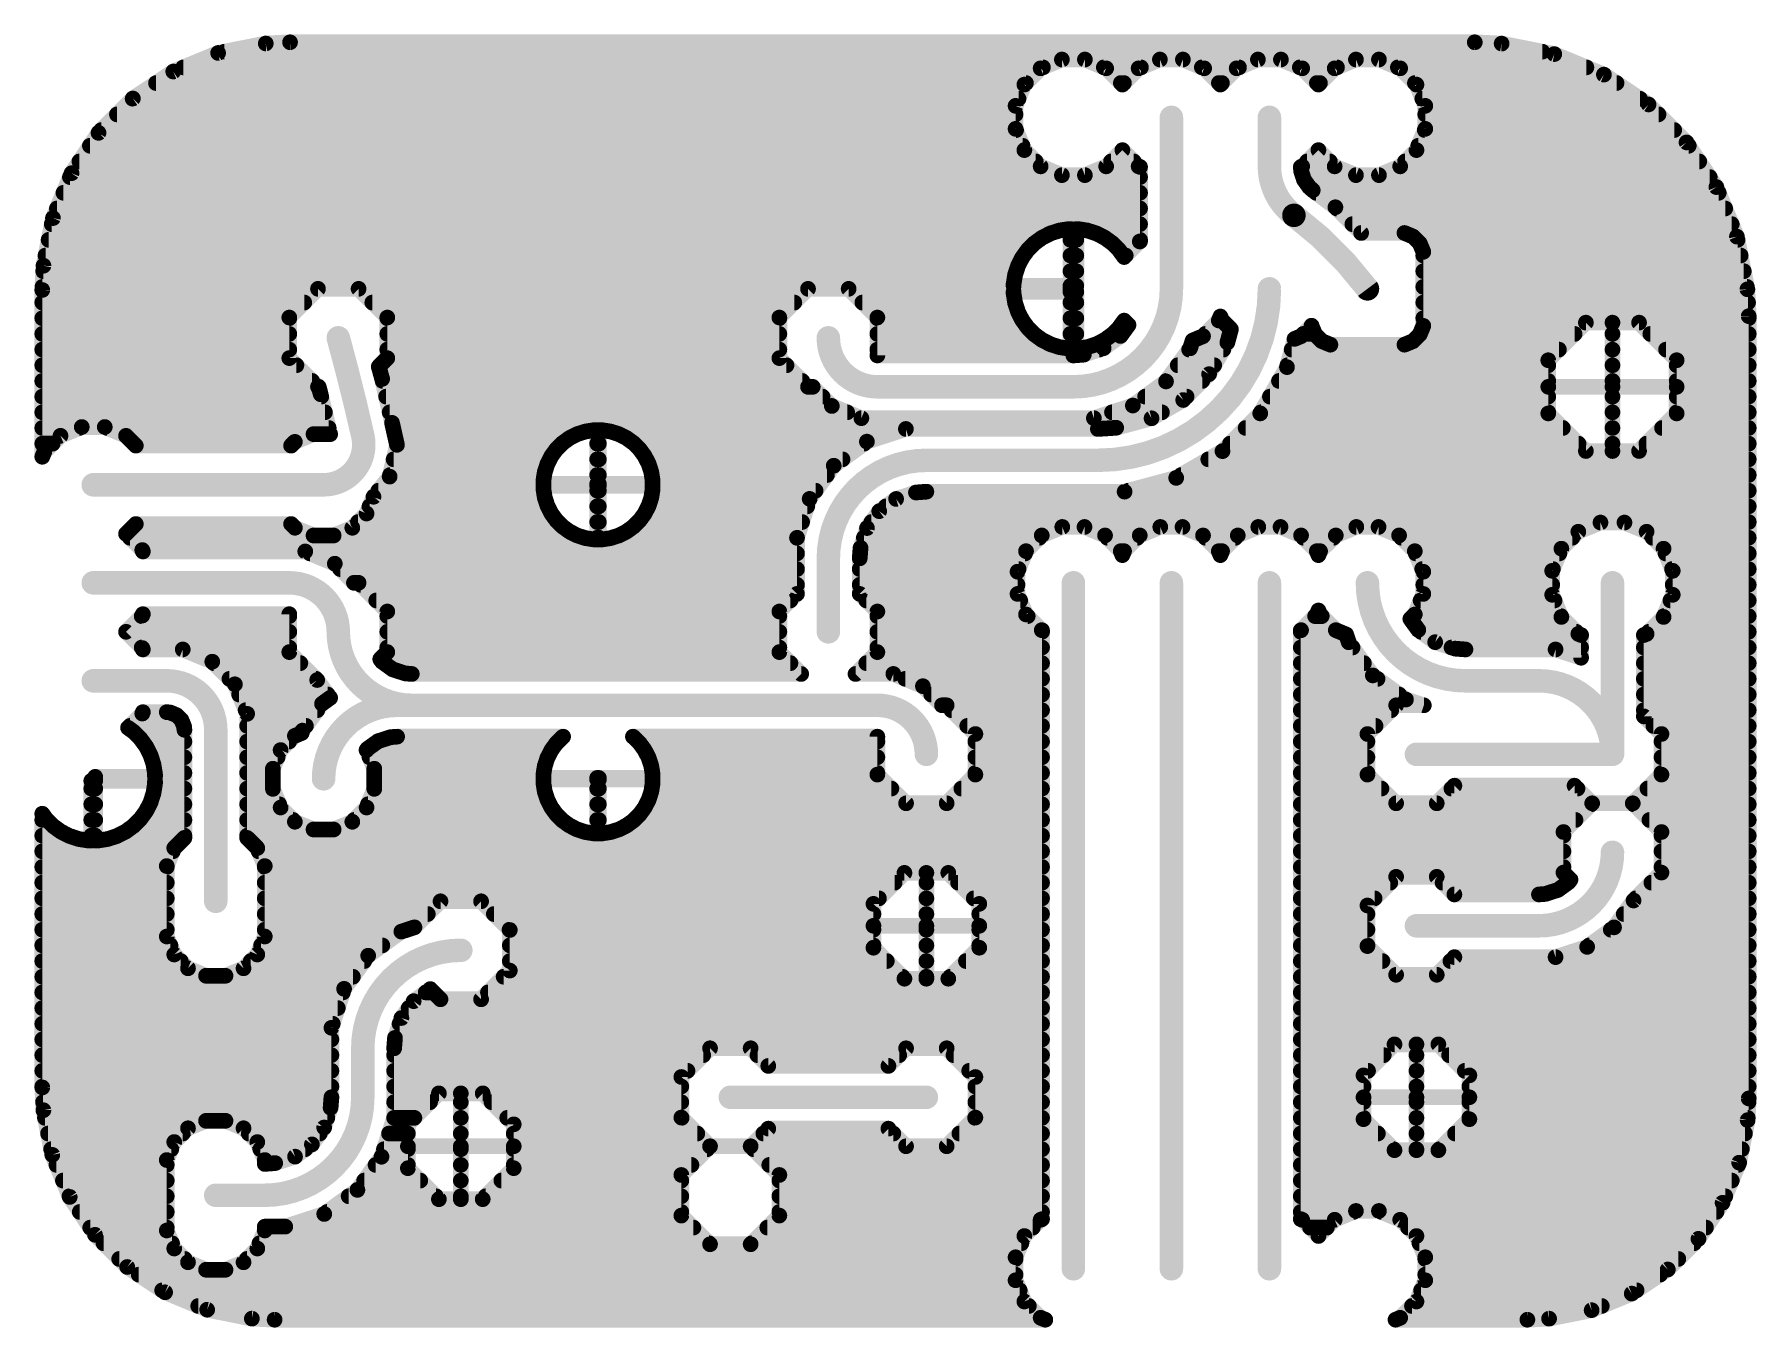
# Model space of a CAD drawing. Extents: x 1 to 45.6, y 2.3 to 35.8.
import ezdxf

# ---------------------------------------------------------------- set-up
doc = ezdxf.new("R2010")
doc.units = 0
doc.layers.add('1', color=22, linetype='CONTINUOUS')

msp = doc.modelspace()

# ---------------------------------------------------------------- linework, layer by layer
at = {"layer": '1'}
for points, const_width in [([(5.776, 35.3243), (7.0104, 35.5699)], 0.4064), ([(7.0104, 35.5699), (7.6397, 35.6008)], 0.4064), ([(7.6397, 35.6008), (38.3417, 35.6008)], 0.4064), ([(38.3417, 35.6008), (39.0375, 35.5666)], 0.4064), ([(39.0375, 35.5666), (40.4025, 35.2951)], 0.4064), ([(4.6131, 34.8427), (5.776, 35.3243)], 0.4064), ([(5.9392, 35.3568), (40.0924, 35.3568)], 0.4064), ([(27.6419, 35.1536), (27.0911, 34.9255)], 0.4064), ([(28.2381, 35.1536), (27.6419, 35.1536)], 0.4064), ([(28.7889, 34.9255), (28.2381, 35.1536)], 0.4064), ([(30.1819, 35.1536), (29.6311, 34.9255)], 0.4064), ([(30.7781, 35.1536), (30.1819, 35.1536)], 0.4064), ([(31.3289, 34.9255), (30.7781, 35.1536)], 0.4064), ([(32.7219, 35.1536), (32.1711, 34.9255)], 0.4064), ([(33.3181, 35.1536), (32.7219, 35.1536)], 0.4064), ([(33.8689, 34.9255), (33.3181, 35.1536)], 0.4064), ([(35.2619, 35.1536), (34.7111, 34.9255)], 0.4064), ([(35.8581, 35.1536), (35.2619, 35.1536)], 0.4064), ([(36.4089, 34.9255), (35.8581, 35.1536)], 0.4064), ([(40.4025, 35.2951), (41.6882, 34.7626)], 0.4064), ([(3.5666, 34.1434), (4.6131, 34.8427)], 0.4064), ([(4.8732, 34.9504), (27.1513, 34.9504)], 0.4064), ([(27.0911, 34.9255), (26.6695, 34.5039)], 0.4064), ([(28.7287, 34.9504), (29.6913, 34.9504)], 0.4064), ([(29.21, 34.5043), (28.7889, 34.9255)], 0.4064), ([(29.6311, 34.9255), (29.21, 34.5043)], 0.4064), ([(31.2687, 34.9504), (32.2313, 34.9504)], 0.4064), ([(31.75, 34.5043), (31.3289, 34.9255)], 0.4064), ([(32.1711, 34.9255), (31.75, 34.5043)], 0.4064), ([(33.8087, 34.9504), (34.7713, 34.9504)], 0.4064), ([(34.29, 34.5043), (33.8689, 34.9255)], 0.4064), ([(34.7111, 34.9255), (34.29, 34.5043)], 0.4064), ([(36.3487, 34.9504), (41.2347, 34.9504)], 0.4064), ([(36.8304, 34.5039), (36.4089, 34.9255)], 0.4064), ([(41.6882, 34.7626), (42.8453, 33.9894)], 0.4064), ([(4.1661, 34.544), (26.7097, 34.544)], 0.4064), ([(26.6695, 34.5039), (26.4414, 33.9531)], 0.4064), ([(29.1703, 34.544), (29.2497, 34.544)], 0.4064), ([(31.7103, 34.544), (31.7897, 34.544)], 0.4064), ([(34.2503, 34.544), (34.3297, 34.544)], 0.4064), ([(36.7903, 34.544), (42.0153, 34.544)], 0.4064), ([(37.0586, 33.9531), (36.8304, 34.5039)], 0.4064), ([(2.6766, 33.2534), (3.5666, 34.1434)], 0.4064), ([(3.1544, 33.7312), (26.4414, 33.7312)], 0.4064), ([(3.5608, 34.1376), (26.5178, 34.1376)], 0.4064), ([(26.4414, 33.9531), (26.4414, 33.3569)], 0.4064), ([(30.48, 33.655), (30.48, 29.21)], 0.6096), ([(33.02, 33.655), (33.02, 32.385)], 0.6096), ([(36.9822, 34.1376), (42.6235, 34.1376)], 0.4064), ([(37.0586, 33.3569), (37.0586, 33.9531)], 0.4064), ([(37.0586, 33.7312), (43.1035, 33.7312)], 0.4064), ([(42.8453, 33.9894), (43.8294, 33.0053)], 0.4064), ([(2.748, 33.3248), (26.4547, 33.3248)], 0.4064), ([(26.4414, 33.3569), (26.6695, 32.8061)], 0.4064), ([(36.8304, 32.8061), (37.0586, 33.3569)], 0.4064), ([(37.0453, 33.3248), (43.5099, 33.3248)], 0.4064), ([(1.9773, 32.2069), (2.6766, 33.2534)], 0.4064), ([(2.4528, 32.9184), (26.623, 32.9184)], 0.4064), ([(36.877, 32.9184), (43.8875, 32.9184)], 0.4064), ([(43.8294, 33.0053), (44.6026, 31.8482)], 0.4064), ([(2.1812, 32.512), (26.9637, 32.512)], 0.4064), ([(26.6695, 32.8061), (27.0911, 32.3845)], 0.4064), ([(27.0911, 32.3845), (27.6419, 32.1564)], 0.4064), ([(28.2381, 32.1564), (28.7889, 32.3845)], 0.4064), ([(28.7889, 32.3845), (29.21, 32.8057)], 0.4064), ([(28.9163, 32.512), (29.5037, 32.512)], 0.4064), ([(29.21, 32.8057), (29.6311, 32.3845)], 0.4064), ([(29.6311, 32.3845), (29.6672, 32.3696)], 0.4064), ([(33.834, 32.3701), (33.8689, 32.3845)], 0.4064), ([(33.8689, 32.3845), (34.29, 32.8057)], 0.4064), ([(33.9963, 32.512), (34.5837, 32.512)], 0.4064), ([(34.29, 32.8057), (34.7111, 32.3845)], 0.4064), ([(34.7111, 32.3845), (35.2619, 32.1564)], 0.4064), ([(35.8581, 32.1564), (36.4089, 32.3845)], 0.4064), ([(36.4089, 32.3845), (36.8304, 32.8061)], 0.4064), ([(36.5363, 32.512), (44.159, 32.512)], 0.4064), ([(1.4957, 31.044), (1.9773, 32.2069)], 0.4064), ([(1.9354, 32.1056), (29.6672, 32.1056)], 0.4064), ([(27.6419, 32.1564), (28.2381, 32.1564)], 0.4064), ([(29.6672, 32.3696), (29.6672, 30.4404)], 0.4064), ([(33.842, 32.2657), (33.834, 32.3701)], 0.4064), ([(33.9146, 32.0385), (33.842, 32.2657)], 0.4064), ([(33.8932, 32.1056), (44.4306, 32.1056)], 0.4064), ([(34.0528, 31.8442), (33.9146, 32.0385)], 0.4064), ([(35.2619, 32.1564), (35.8581, 32.1564)], 0.4064), ([(1.767, 31.6992), (29.6672, 31.6992)], 0.4064), ([(34.1427, 31.7652), (34.0528, 31.8442)], 0.4064), ([(34.7304, 31.3244), (34.1427, 31.7652)], 0.4064), ([(34.1427, 31.7652), (34.1427, 31.7652)], 0.4064), ([(34.2307, 31.6992), (44.6643, 31.6992)], 0.4064), ([(44.6026, 31.8482), (45.1351, 30.5625)], 0.4064), ([(1.2501, 29.8096), (1.4957, 31.044)], 0.4064), ([(1.5987, 31.2928), (29.6672, 31.2928)], 0.4064), ([(35.3971, 30.6578), (34.7304, 31.3244)], 0.4064), ([(34.7304, 31.3244), (34.7304, 31.3244)], 0.4064), ([(34.7621, 31.2928), (44.8326, 31.2928)], 0.4064), ([(1.4643, 30.8864), (29.6672, 30.8864)], 0.4064), ([(27.3452, 30.6459), (27.1279, 30.5352)], 0.4064), ([(27.5772, 30.7212), (27.3452, 30.6459)], 0.4064), ([(27.8181, 30.7594), (27.5772, 30.7212)], 0.4064), ([(27.8638, 30.7594), (27.8181, 30.7594)], 0.4064), ([(27.8638, 29.2862), (27.8638, 30.7594)], 0.4064), ([(28.0619, 30.7594), (28.0162, 30.7594)], 0.4064), ([(28.0162, 30.7594), (28.0162, 29.2862)], 0.4064), ([(28.3028, 30.7212), (28.0619, 30.7594)], 0.4064), ([(28.5348, 30.6459), (28.3028, 30.7212)], 0.4064), ([(28.7521, 30.5352), (28.5348, 30.6459)], 0.4064), ([(35.1685, 30.8864), (45.0009, 30.8864)], 0.4064), ([(36.5195, 30.6578), (35.3971, 30.6578)], 0.4064), ([(36.7435, 30.565), (36.5195, 30.6578)], 0.4064), ([(1.3835, 30.48), (27.052, 30.48)], 0.4064), ([(26.7582, 30.2194), (26.6148, 30.0221)], 0.4064), ([(26.9306, 30.3918), (26.7582, 30.2194)], 0.4064), ([(27.1279, 30.5352), (26.9306, 30.3918)], 0.4064), ([(27.8638, 30.48), (28.0162, 30.48)], 0.4064), ([(28.9494, 30.3918), (28.7521, 30.5352)], 0.4064), ([(28.828, 30.48), (29.6672, 30.48)], 0.4064), ([(29.1218, 30.2194), (28.9494, 30.3918)], 0.4064), ([(29.2565, 30.034), (29.1218, 30.2194)], 0.4064), ([(29.6599, 30.4374), (29.2565, 30.034)], 0.4064), ([(29.6672, 30.4404), (29.6599, 30.4374)], 0.4064), ([(36.915, 30.3935), (36.7435, 30.565)], 0.4064), ([(36.8285, 30.48), (45.1515, 30.48)], 0.4064), ([(37.0078, 30.1695), (36.915, 30.3935)], 0.4064), ([(37.0078, 28.2505), (37.0078, 30.1695)], 0.4064), ([(45.1351, 30.5625), (45.4066, 29.1975)], 0.4064), ([(1.2192, 29.1802), (1.2501, 29.8096)], 0.4064), ([(1.3026, 30.0736), (26.6523, 30.0736)], 0.4064), ([(26.5041, 29.8048), (26.4288, 29.5728)], 0.4064), ([(26.6148, 30.0221), (26.5041, 29.8048)], 0.4064), ([(27.8638, 30.0736), (28.0162, 30.0736)], 0.4064), ([(29.2277, 30.0736), (29.2961, 30.0736)], 0.4064), ([(37.0078, 30.0736), (45.2324, 30.0736)], 0.4064), ([(1.2232, 29.2608), (27.8638, 29.2608)], 0.4064), ([(1.2431, 29.6672), (26.4594, 29.6672)], 0.4064), ([(26.4288, 29.5728), (26.3906, 29.3319)], 0.4064), ([(26.3906, 29.3319), (26.3906, 29.2862)], 0.4064), ([(26.3906, 29.2862), (27.8638, 29.2862)], 0.4064), ([(27.8638, 29.6672), (28.0162, 29.6672)], 0.4064), ([(28.0162, 29.2862), (27.8638, 29.2862)], 0.4064), ([(27.8638, 29.2862), (27.8638, 29.1338)], 0.4064), ([(37.0078, 29.6672), (45.3132, 29.6672)], 0.4064), ([(37.0078, 29.2608), (45.394, 29.2608)], 0.4064), ([(1.2192, 24.8573), (1.2192, 29.1802)], 0.4064), ([(1.2192, 28.8544), (8.0084, 28.8544)], 0.4064), ([(8.364, 29.21), (7.62, 28.466)], 0.4064), ([(9.416, 29.21), (8.364, 29.21)], 0.4064), ([(10.16, 28.466), (9.416, 29.21)], 0.4064), ([(9.7716, 28.8544), (20.7084, 28.8544)], 0.4064), ([(21.064, 29.21), (20.32, 28.466)], 0.4064), ([(22.116, 29.21), (21.064, 29.21)], 0.4064), ([(22.86, 28.466), (22.116, 29.21)], 0.4064), ([(22.4716, 28.8544), (26.4276, 28.8544)], 0.4064), ([(27.8638, 29.1338), (26.3906, 29.1338)], 0.4064), ([(26.3906, 29.1338), (26.3906, 29.0881)], 0.4064), ([(26.3906, 29.0881), (26.4288, 28.8472)], 0.4064), ([(26.4288, 28.8472), (26.5041, 28.6152)], 0.4064), ([(27.8638, 27.6606), (27.8638, 29.1338)], 0.4064), ([(27.8638, 29.1338), (28.0162, 29.1338)], 0.4064), ([(27.8638, 28.8544), (28.0162, 28.8544)], 0.4064), ([(28.0162, 29.1338), (28.0162, 27.6606)], 0.4064), ([(37.0078, 28.8544), (45.4235, 28.8544)], 0.4064), ([(45.4066, 29.1975), (45.4408, 28.5017)], 0.4064), ([(1.2192, 28.448), (7.62, 28.448)], 0.4064), ([(7.62, 28.466), (7.62, 27.4139)], 0.4064), ([(10.16, 27.4139), (10.16, 28.466)], 0.4064), ([(10.16, 28.448), (20.32, 28.448)], 0.4064), ([(20.32, 28.466), (20.32, 27.4139)], 0.4064), ([(22.86, 27.4828), (22.86, 28.466)], 0.4064), ([(22.86, 28.448), (26.5893, 28.448)], 0.4064), ([(26.5041, 28.6152), (26.6148, 28.3979)], 0.4064), ([(26.6148, 28.3979), (26.7582, 28.2006)], 0.4064), ([(27.8638, 28.448), (28.0162, 28.448)], 0.4064), ([(29.1218, 28.2006), (29.2565, 28.386)], 0.4064), ([(29.2565, 28.386), (29.3686, 28.2739)], 0.4064), ([(31.3001, 27.9826), (31.7074, 28.3899)], 0.4064), ([(31.7074, 28.3899), (31.75, 28.4928)], 0.4064), ([(31.7315, 28.448), (31.7685, 28.448)], 0.4064), ([(31.75, 28.4928), (31.7926, 28.3899)], 0.4064), ([(31.7926, 28.3899), (32.022, 28.1605)], 0.4064), ([(37.0078, 28.448), (45.4408, 28.448)], 0.4064), ([(45.4408, 28.5017), (45.4408, 8.2248)], 0.4064), ([(1.2192, 28.0416), (7.62, 28.0416)], 0.4064), ([(10.16, 28.0416), (20.32, 28.0416)], 0.4064), ([(22.86, 28.0416), (26.9172, 28.0416)], 0.4064), ([(26.7582, 28.2006), (26.9306, 28.0282)], 0.4064), ([(26.9306, 28.0282), (27.1279, 27.8848)], 0.4064), ([(27.8638, 28.0416), (28.0162, 28.0416)], 0.4064), ([(29.1613, 27.9887), (28.7241, 27.6711)], 0.4064), ([(28.7521, 27.8848), (28.9494, 28.0282)], 0.4064), ([(28.9494, 28.0282), (29.1218, 28.2006)], 0.4064), ([(28.9628, 28.0416), (29.1998, 28.0416)], 0.4064), ([(29.3686, 28.2739), (29.1613, 27.9887)], 0.4064), ([(31.0302, 27.8708), (31.3001, 27.9826)], 0.4064), ([(31.3591, 28.0416), (31.9901, 28.0416)], 0.4064), ([(32.022, 28.1605), (31.9307, 27.82)], 0.4064), ([(33.6706, 27.9124), (33.8401, 27.9826)], 0.4064), ([(33.8401, 27.9826), (34.1122, 28.2547)], 0.4064), ([(33.8991, 28.0416), (34.1987, 28.0416)], 0.4064), ([(34.1122, 28.2547), (34.1122, 28.2505)], 0.4064), ([(34.1122, 28.2505), (34.205, 28.0265)], 0.4064), ([(34.205, 28.0265), (34.3765, 27.855)], 0.4064), ([(36.7435, 27.855), (36.915, 28.0265)], 0.4064), ([(36.915, 28.0265), (37.0078, 28.2505)], 0.4064), ([(36.9213, 28.0416), (40.9288, 28.0416)], 0.4064), ([(41.2209, 28.3337), (40.2463, 27.3591)], 0.4064), ([(41.91, 28.3337), (41.2209, 28.3337)], 0.4064), ([(42.5991, 28.3337), (41.91, 28.3337)], 0.4064), ([(41.91, 28.3337), (41.91, 26.67)], 0.4064), ([(41.91, 26.67), (41.91, 28.3337)], 0.4064), ([(41.91, 28.0416), (41.91, 28.0416)], 0.4064), ([(43.5737, 27.3591), (42.5991, 28.3337)], 0.4064), ([(42.8912, 28.0416), (45.4408, 28.0416)], 0.4064), ([(1.2192, 27.6352), (7.62, 27.6352)], 0.4064), ([(10.16, 27.6352), (20.32, 27.6352)], 0.4064), ([(22.86, 27.6352), (28.6138, 27.6352)], 0.4064), ([(27.94, 27.4828), (22.86, 27.4828)], 0.4064), ([(27.1279, 27.8848), (27.3452, 27.7741)], 0.4064), ([(27.3452, 27.7741), (27.5772, 27.6988)], 0.4064), ([(27.5772, 27.6988), (27.8181, 27.6606)], 0.4064), ([(27.8181, 27.6606), (27.8638, 27.6606)], 0.4064), ([(28.2102, 27.5041), (27.94, 27.4828)], 0.4064), ([(28.0162, 27.6606), (28.0619, 27.6606)], 0.4064), ([(28.0619, 27.6606), (28.3028, 27.6988)], 0.4064), ([(28.7241, 27.6711), (28.2102, 27.5041)], 0.4064), ([(28.3028, 27.6988), (28.5348, 27.7741)], 0.4064), ([(28.5348, 27.7741), (28.7521, 27.8848)], 0.4064), ([(30.3403, 26.8097), (30.9646, 27.6689)], 0.4064), ([(30.9401, 27.6352), (31.824, 27.6352)], 0.4064), ([(30.9646, 27.6689), (31.0302, 27.8708)], 0.4064), ([(30.9646, 27.6689), (30.9646, 27.6689)], 0.4064), ([(31.9307, 27.82), (31.4566, 26.9989)], 0.4064), ([(33.4745, 27.1806), (33.6706, 27.9124)], 0.4064), ([(33.5963, 27.6352), (40.5224, 27.6352)], 0.4064), ([(34.3765, 27.855), (34.6005, 27.7622)], 0.4064), ([(34.6005, 27.7622), (36.5195, 27.7622)], 0.4064), ([(36.5195, 27.7622), (36.7435, 27.855)], 0.4064), ([(41.91, 27.6352), (41.91, 27.6352)], 0.4064), ([(43.2976, 27.6352), (45.4408, 27.6352)], 0.4064), ([(1.2192, 27.2288), (7.8052, 27.2288)], 0.4064), ([(7.62, 27.4139), (8.364, 26.67)], 0.4064), ([(9.9388, 27.1927), (10.16, 27.4139)], 0.4064), ([(10.0263, 26.8747), (9.9388, 27.1927)], 0.4064), ([(9.9748, 27.2288), (20.5052, 27.2288)], 0.4064), ([(20.32, 27.4139), (21.064, 26.67)], 0.4064), ([(30.6449, 27.2288), (31.5894, 27.2288)], 0.4064), ([(32.7823, 25.9816), (33.4745, 27.1806)], 0.4064), ([(33.4745, 27.1806), (33.4745, 27.1806)], 0.4064), ([(33.4874, 27.2288), (40.2463, 27.2288)], 0.4064), ([(40.2463, 27.3591), (40.2463, 26.67)], 0.4064), ([(41.91, 27.2288), (41.91, 27.2288)], 0.4064), ([(43.5737, 26.67), (43.5737, 27.3591)], 0.4064), ([(43.5737, 27.2288), (45.4408, 27.2288)], 0.4064), ([(1.2192, 26.8224), (8.2116, 26.8224)], 0.4064), ([(8.364, 26.67), (8.3832, 26.67)], 0.4064), ([(8.3832, 26.67), (8.434, 26.4766)], 0.4064), ([(10.2825, 25.7362), (10.0263, 26.8747)], 0.4064), ([(10.0263, 26.8747), (10.0263, 26.8747)], 0.4064), ([(10.0381, 26.8224), (20.9116, 26.8224)], 0.4064), ([(21.064, 26.67), (21.1845, 26.67)], 0.4064), ([(21.1845, 26.67), (21.6802, 26.1743)], 0.4064), ([(22.86, 26.67), (27.94, 26.67)], 0.6096), ([(29.4811, 26.1854), (30.3403, 26.8097)], 0.4064), ([(30.3403, 26.8097), (30.3403, 26.8097)], 0.4064), ([(30.3403, 26.8097), (30.3403, 26.8097)], 0.4064), ([(30.3496, 26.8224), (31.2802, 26.8224)], 0.4064), ([(31.4566, 26.9989), (30.7861, 26.3284)], 0.4064), ([(33.2677, 26.8224), (40.2463, 26.8224)], 0.4064), ([(40.2463, 26.67), (41.91, 26.67)], 0.4064), ([(41.91, 26.67), (40.2463, 26.67)], 0.4064), ([(40.2463, 26.67), (40.2463, 25.9809)], 0.4064), ([(41.91, 26.8224), (41.91, 26.8224)], 0.4064), ([(41.91, 25.0063), (41.91, 26.67)], 0.4064), ([(41.91, 26.67), (41.91, 26.67)], 0.4064), ([(41.91, 26.67), (41.91, 25.0063)], 0.4064), ([(43.5737, 26.67), (41.91, 26.67)], 0.4064), ([(41.91, 26.67), (41.91, 26.67)], 0.4064), ([(41.91, 26.67), (43.5737, 26.67)], 0.4064), ([(41.91, 26.67), (41.91, 26.67)], 0.4064), ([(41.91, 26.67), (41.91, 26.67)], 0.4064), ([(43.5737, 26.8224), (45.4408, 26.8224)], 0.4064), ([(43.5737, 25.9809), (43.5737, 26.67)], 0.4064), ([(1.2192, 26.416), (8.4484, 26.416)], 0.4064), ([(8.434, 26.4766), (8.6793, 25.4436)], 0.4064), ([(10.1295, 26.416), (21.4385, 26.416)], 0.4064), ([(21.6802, 26.1743), (21.6802, 26.1743)], 0.4064), ([(21.6802, 26.1743), (22.4457, 25.8572)], 0.4064), ([(28.471, 25.8572), (29.4811, 26.1854)], 0.4064), ([(29.4811, 26.1854), (29.4811, 26.1854)], 0.4064), ([(29.7985, 26.416), (30.8738, 26.416)], 0.4064), ([(30.7861, 26.3284), (29.965, 25.8543)], 0.4064), ([(33.0331, 26.416), (40.2463, 26.416)], 0.4064), ([(41.91, 26.416), (41.91, 26.416)], 0.4064), ([(43.5737, 26.416), (45.4408, 26.416)], 0.4064), ([(1.2192, 26.0096), (8.5449, 26.0096)], 0.4064), ([(10.221, 26.0096), (22.0778, 26.0096)], 0.4064), ([(10.318, 25.5784), (10.2825, 25.7362)], 0.4064), ([(10.2825, 25.7362), (10.2825, 25.7362)], 0.4064), ([(22.4457, 25.8572), (28.471, 25.8572)], 0.4064), ([(28.9401, 26.0096), (30.234, 26.0096)], 0.4064), ([(29.965, 25.8543), (29.0491, 25.6089)], 0.4064), ([(31.8034, 25.0027), (32.7823, 25.9816)], 0.4064), ([(32.7823, 25.9816), (32.7823, 25.9816)], 0.4064), ([(32.7984, 26.0096), (40.2463, 26.0096)], 0.4064), ([(40.2463, 25.9809), (41.2209, 25.0063)], 0.4064), ([(41.91, 26.0096), (41.91, 26.0096)], 0.4064), ([(42.5991, 25.0063), (43.5737, 25.9809)], 0.4064), ([(43.5737, 26.0096), (45.4408, 26.0096)], 0.4064), ([(1.2192, 25.6032), (2.1806, 25.6032)], 0.4064), ([(1.6911, 25.4005), (1.2695, 24.9789)], 0.4064), ([(2.2419, 25.6286), (1.6911, 25.4005)], 0.4064), ([(2.8381, 25.6286), (2.2419, 25.6286)], 0.4064), ([(3.3889, 25.4005), (2.8381, 25.6286)], 0.4064), ([(2.8994, 25.6032), (8.6414, 25.6032)], 0.4064), ([(3.6433, 25.146), (3.3889, 25.4005)], 0.4064), ([(7.7649, 25.2436), (7.6673, 25.146)], 0.4064), ([(8.2477, 25.4436), (7.7649, 25.2436)], 0.4064), ([(8.6793, 25.4436), (8.2477, 25.4436)], 0.4064), ([(10.3124, 25.6032), (28.9626, 25.6032)], 0.4064), ([(10.3347, 25.5041), (10.318, 25.5784)], 0.4064), ([(10.3535, 25.4207), (10.3347, 25.5041)], 0.4064), ([(10.4107, 25.1663), (10.3535, 25.4207)], 0.4064), ([(10.3535, 25.4207), (10.3535, 25.4207)], 0.4064), ([(14.8793, 25.3404), (14.6991, 25.2095)], 0.4064), ([(15.0777, 25.4415), (14.8793, 25.3404)], 0.4064), ([(15.2896, 25.5104), (15.0777, 25.4415)], 0.4064), ([(15.5096, 25.5452), (15.2896, 25.5104)], 0.4064), ([(15.5992, 25.5452), (15.5096, 25.5452)], 0.4064), ([(15.5992, 24.1518), (15.5992, 25.5452)], 0.4064), ([(15.6428, 25.5452), (15.6428, 24.1518)], 0.4064), ([(15.7324, 25.5452), (15.6428, 25.5452)], 0.4064), ([(15.9524, 25.5104), (15.7324, 25.5452)], 0.4064), ([(16.1642, 25.4415), (15.9524, 25.5104)], 0.4064), ([(16.3627, 25.3404), (16.1642, 25.4415)], 0.4064), ([(16.5429, 25.2095), (16.3627, 25.3404)], 0.4064), ([(22.5889, 25.2496), (21.7297, 24.6253)], 0.4064), ([(23.599, 25.5778), (22.5889, 25.2496)], 0.4064), ([(28.575, 25.5778), (23.599, 25.5778)], 0.4064), ([(29.0491, 25.6089), (28.575, 25.5778)], 0.4064), ([(32.4038, 25.6032), (40.624, 25.6032)], 0.4064), ([(41.91, 25.6032), (41.91, 25.6032)], 0.4064), ([(43.196, 25.6032), (45.4408, 25.6032)], 0.4064), ([(1.2192, 25.1968), (1.4875, 25.1968)], 0.4064), ([(1.2695, 24.9789), (1.2192, 24.8573)], 0.4064), ([(3.5925, 25.1968), (7.7181, 25.1968)], 0.4064), ([(7.6673, 25.146), (3.6433, 25.146)], 0.4064), ([(10.2208, 24.343), (10.4107, 25.1663)], 0.4064), ([(10.324, 24.7904), (14.3692, 24.7904)], 0.4064), ([(10.4038, 25.1968), (14.6864, 25.1968)], 0.4064), ([(10.4107, 25.1663), (10.4107, 25.1663)], 0.4064), ([(14.4106, 24.8717), (14.3095, 24.6732)], 0.4064), ([(14.5415, 25.0519), (14.4106, 24.8717)], 0.4064), ([(14.6991, 25.2095), (14.5415, 25.0519)], 0.4064), ([(15.5992, 25.1968), (15.6428, 25.1968)], 0.4064), ([(15.5992, 24.7904), (15.6428, 24.7904)], 0.4064), ([(16.7005, 25.0519), (16.5429, 25.2095)], 0.4064), ([(16.5556, 25.1968), (22.5162, 25.1968)], 0.4064), ([(16.8314, 24.8717), (16.7005, 25.0519)], 0.4064), ([(16.9325, 24.6732), (16.8314, 24.8717)], 0.4064), ([(16.8728, 24.7904), (21.9569, 24.7904)], 0.4064), ([(24.13, 24.765), (28.575, 24.765)], 0.6096), ([(30.6044, 24.3105), (31.8034, 25.0027)], 0.4064), ([(31.4356, 24.7904), (45.4408, 24.7904)], 0.4064), ([(31.8034, 25.0027), (31.8034, 25.0027)], 0.4064), ([(31.9975, 25.1968), (41.0304, 25.1968)], 0.4064), ([(41.2209, 25.0063), (41.91, 25.0063)], 0.4064), ([(41.91, 25.1968), (41.91, 25.1968)], 0.4064), ([(41.91, 25.0063), (42.5991, 25.0063)], 0.4064), ([(42.7896, 25.1968), (45.4408, 25.1968)], 0.4064), ([(9.8024, 23.82), (10.2208, 24.343)], 0.4064), ([(10.2208, 24.343), (10.2208, 24.343)], 0.4064), ([(10.2303, 24.384), (14.2284, 24.384)], 0.4064), ([(14.2406, 24.4614), (14.2058, 24.2414)], 0.4064), ([(14.3095, 24.6732), (14.2406, 24.4614)], 0.4064), ([(15.5992, 24.384), (15.6428, 24.384)], 0.4064), ([(17.0014, 24.4614), (16.9325, 24.6732)], 0.4064), ([(17.0362, 24.2414), (17.0014, 24.4614)], 0.4064), ([(17.0136, 24.384), (21.5543, 24.384)], 0.4064), ([(21.7297, 24.6253), (21.1054, 23.7661)], 0.4064), ([(21.7297, 24.6253), (21.7297, 24.6253)], 0.4064), ([(30.7317, 24.384), (45.4408, 24.384)], 0.4064), ([(2.54, 24.13), (8.509, 24.13)], 0.6096), ([(9.9285, 23.9776), (14.2123, 23.9776)], 0.4064), ([(14.2058, 24.2414), (14.2058, 24.1518)], 0.4064), ([(14.2058, 24.1518), (15.5992, 24.1518)], 0.4064), ([(15.5992, 24.1082), (14.2058, 24.1082)], 0.4064), ([(14.2058, 24.1082), (14.2058, 24.0186)], 0.4064), ([(14.2058, 24.0186), (14.2406, 23.7986)], 0.4064), ([(15.6428, 24.1518), (15.5992, 24.1518)], 0.4064), ([(15.5992, 24.1518), (15.5992, 24.1082)], 0.4064), ([(15.5992, 22.7148), (15.5992, 24.1082)], 0.4064), ([(15.5992, 24.1082), (15.6428, 24.1082)], 0.4064), ([(15.5992, 23.9776), (15.6428, 23.9776)], 0.4064), ([(15.6428, 24.1082), (15.6428, 24.1518)], 0.4064), ([(15.6428, 24.1518), (17.0362, 24.1518)], 0.4064), ([(15.6428, 24.1082), (15.6428, 22.7148)], 0.4064), ([(17.0362, 24.1082), (15.6428, 24.1082)], 0.4064), ([(17.0014, 23.7986), (17.0362, 24.0186)], 0.4064), ([(17.0297, 23.9776), (21.2591, 23.9776)], 0.4064), ([(17.0362, 24.1518), (17.0362, 24.2414)], 0.4064), ([(17.0362, 24.0186), (17.0362, 24.1082)], 0.4064), ([(23.3459, 23.7639), (23.8598, 23.9309)], 0.4064), ([(23.8598, 23.9309), (24.13, 23.9522)], 0.4064), ([(24.13, 23.9522), (29.2672, 23.9522)], 0.4064), ([(29.2672, 23.9522), (30.6044, 24.3105)], 0.4064), ([(29.362, 23.9776), (45.4408, 23.9776)], 0.4064), ([(30.6044, 24.3105), (30.6044, 24.3105)], 0.4064), ([(9.6226, 23.3859), (9.8024, 23.82)], 0.4064), ([(9.6994, 23.5712), (14.3174, 23.5712)], 0.4064), ([(14.2406, 23.7986), (14.3095, 23.5868)], 0.4064), ([(14.3095, 23.5868), (14.4106, 23.3883)], 0.4064), ([(15.5992, 23.5712), (15.6428, 23.5712)], 0.4064), ([(16.8314, 23.3883), (16.9325, 23.5868)], 0.4064), ([(16.9246, 23.5712), (21.0421, 23.5712)], 0.4064), ([(16.9325, 23.5868), (17.0014, 23.7986)], 0.4064), ([(21.1054, 23.7661), (20.7772, 22.756)], 0.4064), ([(21.1054, 23.7661), (21.1054, 23.7661)], 0.4064), ([(22.9087, 23.4463), (23.3459, 23.7639)], 0.4064), ([(23.0806, 23.5712), (45.4408, 23.5712)], 0.4064), ([(3.3893, 22.86), (3.6433, 23.114)], 0.4064), ([(3.6433, 23.114), (7.6673, 23.114)], 0.4064), ([(7.6673, 23.114), (7.7649, 23.0164)], 0.4064), ([(7.7649, 23.0164), (8.2477, 22.8164)], 0.4064), ([(8.7703, 22.8164), (9.2531, 23.0164)], 0.4064), ([(9.2531, 23.0164), (9.6226, 23.3859)], 0.4064), ([(9.4015, 23.1648), (14.5848, 23.1648)], 0.4064), ([(14.4106, 23.3883), (14.5415, 23.2081)], 0.4064), ([(14.5415, 23.2081), (14.6991, 23.0505)], 0.4064), ([(14.6991, 23.0505), (14.8793, 22.9196)], 0.4064), ([(15.5992, 23.1648), (15.6428, 23.1648)], 0.4064), ([(16.3627, 22.9196), (16.5429, 23.0505)], 0.4064), ([(16.5429, 23.0505), (16.7005, 23.2081)], 0.4064), ([(16.6572, 23.1648), (20.91, 23.1648)], 0.4064), ([(16.7005, 23.2081), (16.8314, 23.3883)], 0.4064), ([(22.4241, 22.4952), (22.5911, 23.0091)], 0.4064), ([(22.5911, 23.0091), (22.9087, 23.4463)], 0.4064), ([(22.7041, 23.1648), (45.4408, 23.1648)], 0.4064), ([(27.652, 23.0378), (27.1199, 22.8174)], 0.4064), ([(28.228, 23.0378), (27.652, 23.0378)], 0.4064), ([(28.7601, 22.8174), (28.228, 23.0378)], 0.4064), ([(30.192, 23.0378), (29.6599, 22.8174)], 0.4064), ([(30.768, 23.0378), (30.192, 23.0378)], 0.4064), ([(31.3001, 22.8174), (30.768, 23.0378)], 0.4064), ([(32.732, 23.0378), (32.1999, 22.8174)], 0.4064), ([(33.308, 23.0378), (32.732, 23.0378)], 0.4064), ([(33.8401, 22.8174), (33.308, 23.0378)], 0.4064), ([(35.272, 23.0378), (34.7399, 22.8174)], 0.4064), ([(35.848, 23.0378), (35.272, 23.0378)], 0.4064), ([(36.3801, 22.8174), (35.848, 23.0378)], 0.4064), ([(41.5993, 23.1521), (41.0251, 22.9143)], 0.4064), ([(42.2207, 23.1521), (41.5993, 23.1521)], 0.4064), ([(42.7949, 22.9143), (42.2207, 23.1521)], 0.4064), ([(3.8105, 22.4389), (3.3893, 22.86)], 0.4064), ([(3.4909, 22.7584), (15.2627, 22.7584)], 0.4064), ([(8.2477, 22.8164), (8.7703, 22.8164)], 0.4064), ([(14.8793, 22.9196), (15.0777, 22.8185)], 0.4064), ([(15.0777, 22.8185), (15.2896, 22.7496)], 0.4064), ([(15.2896, 22.7496), (15.5096, 22.7148)], 0.4064), ([(15.5096, 22.7148), (15.5992, 22.7148)], 0.4064), ([(15.5992, 22.7584), (15.6428, 22.7584)], 0.4064), ([(15.6428, 22.7148), (15.7324, 22.7148)], 0.4064), ([(15.7324, 22.7148), (15.9524, 22.7496)], 0.4064), ([(15.9524, 22.7496), (16.1642, 22.8185)], 0.4064), ([(15.9793, 22.7584), (20.778, 22.7584)], 0.4064), ([(16.1642, 22.8185), (16.3627, 22.9196)], 0.4064), ([(20.7772, 22.756), (20.7772, 21.3032)], 0.4064), ([(22.5096, 22.7584), (27.0609, 22.7584)], 0.4064), ([(27.1199, 22.8174), (26.7126, 22.4101)], 0.4064), ([(29.1674, 22.4101), (28.7601, 22.8174)], 0.4064), ([(28.8191, 22.7584), (29.6009, 22.7584)], 0.4064), ([(29.6599, 22.8174), (29.2526, 22.4101)], 0.4064), ([(31.7074, 22.4101), (31.3001, 22.8174)], 0.4064), ([(31.3591, 22.7584), (32.1409, 22.7584)], 0.4064), ([(32.1999, 22.8174), (31.7926, 22.4101)], 0.4064), ([(34.2474, 22.4101), (33.8401, 22.8174)], 0.4064), ([(33.8991, 22.7584), (34.6809, 22.7584)], 0.4064), ([(34.7399, 22.8174), (34.3326, 22.4101)], 0.4064), ([(36.7874, 22.4101), (36.3801, 22.8174)], 0.4064), ([(36.4391, 22.7584), (40.8693, 22.7584)], 0.4064), ([(41.0251, 22.9143), (40.5857, 22.4749)], 0.4064), ([(43.2343, 22.4749), (42.7949, 22.9143)], 0.4064), ([(42.9507, 22.7584), (45.4408, 22.7584)], 0.4064), ([(3.8254, 22.4028), (3.8105, 22.4389)], 0.4064), ([(8.0343, 22.4028), (3.8254, 22.4028)], 0.4064), ([(8.7998, 22.0857), (8.0343, 22.4028)], 0.4064), ([(8.1569, 22.352), (20.7772, 22.352)], 0.4064), ([(21.59, 20.32), (21.59, 22.225)], 0.6096), ([(22.4028, 22.225), (22.4241, 22.4952)], 0.4064), ([(22.4028, 21.3032), (22.4028, 22.225)], 0.4064), ([(22.4128, 22.352), (26.6885, 22.352)], 0.4064), ([(26.7126, 22.4101), (26.4922, 21.878)], 0.4064), ([(29.21, 22.3072), (29.1674, 22.4101)], 0.4064), ([(29.1915, 22.352), (29.2285, 22.352)], 0.4064), ([(29.2526, 22.4101), (29.21, 22.3072)], 0.4064), ([(31.75, 22.3072), (31.7074, 22.4101)], 0.4064), ([(31.7315, 22.352), (31.7685, 22.352)], 0.4064), ([(31.7926, 22.4101), (31.75, 22.3072)], 0.4064), ([(34.29, 22.3072), (34.2474, 22.4101)], 0.4064), ([(34.2715, 22.352), (34.3085, 22.352)], 0.4064), ([(34.3326, 22.4101), (34.29, 22.3072)], 0.4064), ([(37.0078, 21.878), (36.7874, 22.4101)], 0.4064), ([(36.8115, 22.352), (40.5348, 22.352)], 0.4064), ([(40.5857, 22.4749), (40.3479, 21.9007)], 0.4064), ([(43.4721, 21.9007), (43.2343, 22.4749)], 0.4064), ([(43.2852, 22.352), (45.4408, 22.352)], 0.4064), ([(2.54, 21.59), (7.62, 21.59)], 0.6096), ([(9.2955, 21.59), (8.7998, 22.0857)], 0.4064), ([(8.7998, 22.0857), (8.7998, 22.0857)], 0.4064), ([(8.9399, 21.9456), (20.7772, 21.9456)], 0.4064), ([(22.4028, 21.9456), (26.5202, 21.9456)], 0.4064), ([(26.4922, 21.878), (26.4922, 21.302)], 0.4064), ([(27.94, 21.59), (27.94, 3.81)], 0.6096), ([(30.48, 21.59), (30.48, 3.81)], 0.6096), ([(33.02, 3.81), (33.02, 21.59)], 0.6096), ([(36.9798, 21.9456), (40.3665, 21.9456)], 0.4064), ([(37.0078, 21.302), (37.0078, 21.878)], 0.4064), ([(40.3479, 21.9007), (40.3479, 21.2793)], 0.4064), ([(41.91, 17.145), (41.91, 21.59)], 0.6096), ([(43.4535, 21.9456), (45.4408, 21.9456)], 0.4064), ([(43.4721, 21.2793), (43.4721, 21.9007)], 0.4064), ([(9.416, 21.59), (9.2955, 21.59)], 0.4064), ([(10.16, 20.846), (9.416, 21.59)], 0.4064), ([(9.4668, 21.5392), (20.7772, 21.5392)], 0.4064), ([(20.7772, 21.3032), (20.32, 20.846)], 0.4064), ([(22.4028, 21.5392), (26.4922, 21.5392)], 0.4064), ([(22.86, 20.846), (22.4028, 21.3032)], 0.4064), ([(26.4922, 21.302), (26.7126, 20.7699)], 0.4064), ([(36.7874, 20.7699), (37.0078, 21.302)], 0.4064), ([(37.0078, 21.5392), (40.3479, 21.5392)], 0.4064), ([(40.3479, 21.2793), (40.5857, 20.7051)], 0.4064), ([(43.2343, 20.7051), (43.4721, 21.2793)], 0.4064), ([(43.4721, 21.5392), (45.4408, 21.5392)], 0.4064), ([(3.8105, 20.7411), (3.8254, 20.7772)], 0.4064), ([(3.8254, 20.7772), (7.62, 20.7772)], 0.4064), ([(7.62, 20.7772), (7.62, 19.794)], 0.4064), ([(9.8732, 21.1328), (20.6068, 21.1328)], 0.4064), ([(10.16, 19.794), (10.16, 20.846)], 0.4064), ([(20.32, 20.846), (20.32, 19.794)], 0.4064), ([(22.5732, 21.1328), (26.5623, 21.1328)], 0.4064), ([(22.86, 19.794), (22.86, 20.846)], 0.4064), ([(34.2474, 20.7699), (34.29, 20.8728)], 0.4064), ([(34.29, 20.8728), (34.3326, 20.7699)], 0.4064), ([(36.9377, 21.1328), (40.4086, 21.1328)], 0.4064), ([(43.4114, 21.1328), (45.4408, 21.1328)], 0.4064), ([(3.3893, 20.32), (3.8105, 20.7411)], 0.4064), ([(3.7957, 20.7264), (7.62, 20.7264)], 0.4064), ([(10.16, 20.7264), (20.32, 20.7264)], 0.4064), ([(22.86, 20.7264), (26.7561, 20.7264)], 0.4064), ([(26.7126, 20.7699), (27.1199, 20.3626)], 0.4064), ([(27.1199, 20.3626), (27.1272, 20.3596)], 0.4064), ([(27.1272, 20.3596), (27.1272, 5.0954)], 0.4064), ([(33.8328, 20.3596), (33.8401, 20.3626)], 0.4064), ([(33.8328, 5.0954), (33.8328, 20.3596)], 0.4064), ([(33.8401, 20.3626), (34.2474, 20.7699)], 0.4064), ([(34.2039, 20.7264), (34.3761, 20.7264)], 0.4064), ([(34.3326, 20.7699), (34.7399, 20.3626)], 0.4064), ([(34.7399, 20.3626), (35.0098, 20.2508)], 0.4064), ([(36.6714, 20.6539), (36.7874, 20.7699)], 0.4064), ([(36.8787, 20.3687), (36.6714, 20.6539)], 0.4064), ([(36.7439, 20.7264), (40.5769, 20.7264)], 0.4064), ([(37.3159, 20.0511), (36.8787, 20.3687)], 0.4064), ([(40.5857, 20.7051), (41.0251, 20.2657)], 0.4064), ([(42.7949, 20.2657), (43.2343, 20.7051)], 0.4064), ([(43.2431, 20.7264), (45.4408, 20.7264)], 0.4064), ([(3.8105, 19.8989), (3.3893, 20.32)], 0.4064), ([(3.3893, 20.32), (7.62, 20.32)], 0.4064), ([(3.7957, 19.9136), (7.62, 19.9136)], 0.4064), ([(3.8254, 19.8628), (3.8105, 19.8989)], 0.4064), ([(10.16, 20.32), (20.32, 20.32)], 0.4064), ([(10.16, 19.9136), (20.32, 19.9136)], 0.4064), ([(22.86, 20.32), (27.1272, 20.32)], 0.4064), ([(22.86, 19.9136), (27.1272, 19.9136)], 0.4064), ([(33.8328, 20.32), (34.8428, 20.32)], 0.4064), ([(33.8328, 19.9136), (35.1737, 19.9136)], 0.4064), ([(35.0098, 20.2508), (35.0754, 20.0489)], 0.4064), ([(35.0754, 20.0489), (35.0754, 20.0489)], 0.4064), ([(35.0754, 20.0489), (35.6997, 19.1897)], 0.4064), ([(36.9457, 20.32), (40.9709, 20.32)], 0.4064), ([(37.8298, 19.8841), (37.3159, 20.0511)], 0.4064), ([(37.7389, 19.9136), (41.0972, 19.9136)], 0.4064), ([(38.1, 19.8628), (37.8298, 19.8841)], 0.4064), ([(41.0251, 20.2657), (41.0972, 20.2359)], 0.4064), ([(41.0972, 20.2359), (41.0972, 19.6478)], 0.4064), ([(42.7228, 20.2359), (42.7949, 20.2657)], 0.4064), ([(42.7228, 18.1282), (42.7228, 20.2359)], 0.4064), ([(42.7228, 19.9136), (45.4408, 19.9136)], 0.4064), ([(42.8491, 20.32), (45.4408, 20.32)], 0.4064), ([(4.8593, 19.8628), (3.8254, 19.8628)], 0.4064), ([(5.6248, 19.5457), (4.8593, 19.8628)], 0.4064), ([(6.2107, 18.9598), (5.6248, 19.5457)], 0.4064), ([(5.6248, 19.5457), (5.6248, 19.5457)], 0.4064), ([(5.6633, 19.5072), (7.9068, 19.5072)], 0.4064), ([(7.62, 19.794), (8.3434, 19.0706)], 0.4064), ([(9.9768, 19.6108), (10.16, 19.794)], 0.4064), ([(10.0227, 19.5477), (9.9768, 19.6108)], 0.4064), ([(10.2992, 19.3468), (10.0227, 19.5477)], 0.4064), ([(10.0784, 19.5072), (20.6068, 19.5072)], 0.4064), ([(20.32, 19.794), (20.8862, 19.2278)], 0.4064), ([(22.2938, 19.2278), (22.86, 19.794)], 0.4064), ([(22.5732, 19.5072), (27.1272, 19.5072)], 0.4064), ([(33.8328, 19.5072), (35.469, 19.5072)], 0.4064), ([(40.4355, 19.8628), (38.1, 19.8628)], 0.4064), ([(41.0972, 19.6478), (40.4355, 19.8628)], 0.4064), ([(42.7228, 19.5072), (45.4408, 19.5072)], 0.4064), ([(2.54, 19.05), (4.445, 19.05)], 0.6096), ([(6.0697, 19.1008), (8.3132, 19.1008)], 0.4064), ([(8.3434, 19.0706), (8.6789, 18.6088)], 0.4064), ([(10.6241, 19.2412), (10.2992, 19.3468)], 0.4064), ([(10.795, 19.2278), (10.6241, 19.2412)], 0.4064), ([(20.8862, 19.2278), (10.795, 19.2278)], 0.4064), ([(23.2743, 19.2278), (22.2938, 19.2278)], 0.4064), ([(24.0398, 18.9107), (23.2743, 19.2278)], 0.4064), ([(23.5809, 19.1008), (27.1272, 19.1008)], 0.4064), ([(33.8328, 19.1008), (35.822, 19.1008)], 0.4064), ([(35.6997, 19.1897), (35.6997, 19.1897)], 0.4064), ([(35.6997, 19.1897), (35.6997, 19.1897)], 0.4064), ([(35.6997, 19.1897), (36.5589, 18.5654)], 0.4064), ([(38.1, 19.05), (40.005, 19.05)], 0.6096), ([(42.7228, 19.1008), (45.4408, 19.1008)], 0.4064), ([(6.5278, 18.1943), (6.2107, 18.9598)], 0.4064), ([(6.2107, 18.9598), (6.2107, 18.9598)], 0.4064), ([(6.3206, 18.6944), (8.6167, 18.6944)], 0.4064), ([(8.6789, 18.6088), (8.4683, 18.4557)], 0.4064), ([(24.5355, 18.415), (24.0398, 18.9107)], 0.4064), ([(24.0398, 18.9107), (24.0398, 18.9107)], 0.4064), ([(24.2561, 18.6944), (27.1272, 18.6944)], 0.4064), ([(33.8328, 18.6944), (36.3813, 18.6944)], 0.4064), ([(36.5589, 18.5654), (36.5589, 18.5654)], 0.4064), ([(36.5589, 18.5654), (37.0218, 18.415)], 0.4064), ([(42.7228, 18.6944), (45.4408, 18.6944)], 0.4064), ([(3.442, 17.8326), (3.8105, 18.2011)], 0.4064), ([(3.8105, 18.2011), (3.8254, 18.2372)], 0.4064), ([(3.8254, 18.2372), (4.445, 18.2372)], 0.4064), ([(4.445, 18.2372), (4.5342, 18.2284)], 0.4064), ([(4.5342, 18.2284), (4.699, 18.1601)], 0.4064), ([(4.699, 18.1601), (4.8251, 18.034)], 0.4064), ([(6.489, 18.288), (8.3464, 18.288)], 0.4064), ([(6.5278, 14.9786), (6.5278, 18.1943)], 0.4064), ([(8.4683, 18.4557), (7.9622, 17.7592)], 0.4064), ([(8.4683, 18.4557), (8.4683, 18.4557)], 0.4064), ([(8.4683, 18.4557), (8.4683, 18.4557)], 0.4064), ([(10.414, 18.415), (10.795, 18.415)], 0.6096), ([(10.795, 18.415), (22.86, 18.415)], 0.6096), ([(24.656, 18.415), (24.5355, 18.415)], 0.4064), ([(25.4, 17.671), (24.656, 18.415)], 0.4064), ([(24.783, 18.288), (27.1272, 18.288)], 0.4064), ([(33.8328, 18.288), (36.177, 18.288)], 0.4064), ([(36.304, 18.415), (35.56, 17.671)], 0.4064), ([(37.0218, 18.415), (36.304, 18.415)], 0.4064), ([(42.7228, 18.288), (45.4408, 18.288)], 0.4064), ([(43.18, 17.671), (42.7228, 18.1282)], 0.4064), ([(3.5825, 17.7306), (3.442, 17.8326)], 0.4064), ([(3.4909, 17.8816), (4.8883, 17.8816)], 0.4064), ([(3.7606, 17.5525), (3.5825, 17.7306)], 0.4064), ([(4.8251, 18.034), (4.8934, 17.8692)], 0.4064), ([(4.8934, 17.8692), (4.9022, 17.78)], 0.4064), ([(4.9022, 17.78), (4.9022, 14.9786)], 0.4064), ([(5.715, 17.78), (5.715, 13.335)], 0.6096), ([(6.5278, 17.8816), (8.0511, 17.8816)], 0.4064), ([(7.942, 17.697), (7.7649, 17.6236)], 0.4064), ([(7.9622, 17.7592), (7.942, 17.697)], 0.4064), ([(25.1894, 17.8816), (27.1272, 17.8816)], 0.4064), ([(25.4, 16.619), (25.4, 17.671)], 0.4064), ([(33.8328, 17.8816), (35.7706, 17.8816)], 0.4064), ([(35.56, 17.671), (35.56, 16.619)], 0.4064), ([(42.9694, 17.8816), (45.4408, 17.8816)], 0.4064), ([(43.18, 16.619), (43.18, 17.671)], 0.4064), ([(3.9086, 17.3487), (3.7606, 17.5525)], 0.4064), ([(3.8167, 17.4752), (4.9022, 17.4752)], 0.4064), ([(4.023, 17.1243), (3.9086, 17.3487)], 0.4064), ([(6.5278, 17.4752), (7.6165, 17.4752)], 0.4064), ([(7.3954, 17.2541), (7.1954, 16.7713)], 0.4064), ([(7.7649, 17.6236), (7.3954, 17.2541)], 0.4064), ([(9.6218, 17.2549), (9.6417, 17.2823)], 0.4064), ([(9.6226, 17.2541), (9.6218, 17.2549)], 0.4064), ([(9.8226, 16.7713), (9.6226, 17.2541)], 0.4064), ([(9.6417, 17.2823), (9.9182, 17.4832)], 0.4064), ([(9.9072, 17.4752), (14.5848, 17.4752)], 0.4064), ([(9.9182, 17.4832), (10.2431, 17.5888)], 0.4064), ([(10.2431, 17.5888), (10.414, 17.6022)], 0.4064), ([(10.414, 17.6022), (14.7166, 17.6022)], 0.4064), ([(14.4106, 17.2517), (14.3095, 17.0532)], 0.4064), ([(14.5415, 17.4319), (14.4106, 17.2517)], 0.4064), ([(14.6991, 17.5895), (14.5415, 17.4319)], 0.4064), ([(14.7166, 17.6022), (14.6991, 17.5895)], 0.4064), ([(16.5429, 17.5895), (16.5254, 17.6022)], 0.4064), ([(16.5254, 17.6022), (22.86, 17.6022)], 0.4064), ([(16.7005, 17.4319), (16.5429, 17.5895)], 0.4064), ([(16.6572, 17.4752), (22.86, 17.4752)], 0.4064), ([(16.8314, 17.2517), (16.7005, 17.4319)], 0.4064), ([(16.9325, 17.0532), (16.8314, 17.2517)], 0.4064), ([(22.86, 17.6022), (22.86, 16.619)], 0.4064), ([(25.4, 17.4752), (27.1272, 17.4752)], 0.4064), ([(33.8328, 17.4752), (35.56, 17.4752)], 0.4064), ([(36.83, 17.145), (41.91, 17.145)], 0.6096), ([(43.18, 17.4752), (45.4408, 17.4752)], 0.4064), ([(4.1008, 16.8847), (4.023, 17.1243)], 0.4064), ([(4.041, 17.0688), (4.9022, 17.0688)], 0.4064), ([(4.1402, 16.6359), (4.1008, 16.8847)], 0.4064), ([(6.5278, 17.0688), (7.3186, 17.0688)], 0.4064), ([(7.1954, 16.7713), (7.1954, 16.2487)], 0.4064), ([(9.6994, 17.0688), (14.3174, 17.0688)], 0.4064), ([(9.8226, 16.2487), (9.8226, 16.7713)], 0.4064), ([(14.2406, 16.8414), (14.2058, 16.6214)], 0.4064), ([(14.3095, 17.0532), (14.2406, 16.8414)], 0.4064), ([(16.9246, 17.0688), (22.86, 17.0688)], 0.4064), ([(17.0014, 16.8414), (16.9325, 17.0532)], 0.4064), ([(17.0362, 16.6214), (17.0014, 16.8414)], 0.4064), ([(25.4, 17.0688), (27.1272, 17.0688)], 0.4064), ([(33.8328, 17.0688), (35.56, 17.0688)], 0.4064), ([(43.18, 17.0688), (45.4408, 17.0688)], 0.4064), ([(2.4892, 14.9098), (2.4892, 16.4592)], 0.4064), ([(2.4892, 16.4592), (2.5908, 16.4592)], 0.4064), ([(2.5908, 16.4592), (2.5908, 16.5608)], 0.4064), ([(2.5908, 16.5608), (4.1402, 16.5608)], 0.4064), ([(2.5908, 16.4592), (2.5908, 14.9098)], 0.4064), ([(4.1402, 16.4592), (2.5908, 16.4592)], 0.4064), ([(4.1008, 16.1353), (4.1402, 16.3841)], 0.4064), ([(4.136, 16.6624), (4.9022, 16.6624)], 0.4064), ([(4.1402, 16.5608), (4.1402, 16.6359)], 0.4064), ([(4.1402, 16.3841), (4.1402, 16.4592)], 0.4064), ([(6.5278, 16.6624), (7.1954, 16.6624)], 0.4064), ([(9.8226, 16.6624), (14.2123, 16.6624)], 0.4064), ([(14.2058, 16.6214), (14.2058, 16.5318)], 0.4064), ([(14.2058, 16.5318), (15.5992, 16.5318)], 0.4064), ([(15.5992, 16.4882), (14.2058, 16.4882)], 0.4064), ([(14.2058, 16.4882), (14.2058, 16.3986)], 0.4064), ([(14.2058, 16.3986), (14.2406, 16.1786)], 0.4064), ([(15.5992, 16.5318), (15.5992, 16.4882)], 0.4064), ([(15.5992, 15.0948), (15.5992, 16.4882)], 0.4064), ([(15.5992, 16.4882), (15.6428, 16.4882)], 0.4064), ([(15.6428, 16.4882), (15.6428, 16.5318)], 0.4064), ([(15.6428, 16.5318), (17.0362, 16.5318)], 0.4064), ([(15.6428, 16.4882), (15.6428, 15.0948)], 0.4064), ([(17.0362, 16.4882), (15.6428, 16.4882)], 0.4064), ([(17.0014, 16.1786), (17.0362, 16.3986)], 0.4064), ([(17.0297, 16.6624), (22.86, 16.6624)], 0.4064), ([(17.0362, 16.5318), (17.0362, 16.6214)], 0.4064), ([(17.0362, 16.3986), (17.0362, 16.4882)], 0.4064), ([(22.86, 16.619), (23.604, 15.875)], 0.4064), ([(24.656, 15.875), (25.4, 16.619)], 0.4064), ([(25.4, 16.6624), (27.1272, 16.6624)], 0.4064), ([(33.8328, 16.6624), (35.56, 16.6624)], 0.4064), ([(35.56, 16.619), (36.304, 15.875)], 0.4064), ([(37.356, 15.875), (37.8132, 16.3322)], 0.4064), ([(37.8132, 16.3322), (40.9268, 16.3322)], 0.4064), ([(40.9268, 16.3322), (41.3839, 15.875)], 0.4064), ([(42.436, 15.875), (43.18, 16.619)], 0.4064), ([(43.18, 16.6624), (45.4408, 16.6624)], 0.4064), ([(2.4892, 16.256), (2.5908, 16.256)], 0.4064), ([(3.9086, 15.6713), (4.023, 15.8957)], 0.4064), ([(4.023, 15.8957), (4.1008, 16.1353)], 0.4064), ([(4.1199, 16.256), (4.9022, 16.256)], 0.4064), ([(6.5278, 16.256), (7.1954, 16.256)], 0.4064), ([(7.1954, 16.2487), (7.3954, 15.7659)], 0.4064), ([(9.6226, 15.7659), (9.8226, 16.2487)], 0.4064), ([(9.8226, 16.256), (14.2284, 16.256)], 0.4064), ([(14.2406, 16.1786), (14.3095, 15.9668)], 0.4064), ([(14.3095, 15.9668), (14.4106, 15.7683)], 0.4064), ([(15.5992, 16.256), (15.6428, 16.256)], 0.4064), ([(16.8314, 15.7683), (16.9325, 15.9668)], 0.4064), ([(16.9325, 15.9668), (17.0014, 16.1786)], 0.4064), ([(17.0136, 16.256), (23.223, 16.256)], 0.4064), ([(23.604, 15.875), (24.656, 15.875)], 0.4064), ([(25.037, 16.256), (27.1272, 16.256)], 0.4064), ([(33.8328, 16.256), (35.923, 16.256)], 0.4064), ([(36.304, 15.875), (37.356, 15.875)], 0.4064), ([(37.737, 16.256), (41.0029, 16.256)], 0.4064), ([(41.3839, 15.875), (40.64, 15.131)], 0.4064), ([(41.3839, 15.875), (42.436, 15.875)], 0.4064), ([(42.436, 15.875), (41.3839, 15.875)], 0.4064), ([(43.18, 15.131), (42.436, 15.875)], 0.4064), ([(42.817, 16.256), (45.4408, 16.256)], 0.4064), ([(1.2192, 8.5101), (1.2192, 15.6055)], 0.4064), ([(1.2192, 15.6055), (1.3194, 15.4675)], 0.4064), ([(1.2192, 15.4432), (1.3438, 15.4432)], 0.4064), ([(1.3194, 15.4675), (1.4975, 15.2894)], 0.4064), ([(2.4892, 15.8496), (2.5908, 15.8496)], 0.4064), ([(2.4892, 15.4432), (2.5908, 15.4432)], 0.4064), ([(3.5825, 15.2894), (3.7606, 15.4675)], 0.4064), ([(3.7362, 15.4432), (4.9022, 15.4432)], 0.4064), ([(3.7606, 15.4675), (3.9086, 15.6713)], 0.4064), ([(3.9995, 15.8496), (4.9022, 15.8496)], 0.4064), ([(6.5278, 15.8496), (7.3607, 15.8496)], 0.4064), ([(6.5278, 15.4432), (7.7181, 15.4432)], 0.4064), ([(7.3954, 15.7659), (7.7649, 15.3964)], 0.4064), ([(9.2531, 15.3964), (9.6226, 15.7659)], 0.4064), ([(9.2999, 15.4432), (14.6864, 15.4432)], 0.4064), ([(9.6573, 15.8496), (14.3692, 15.8496)], 0.4064), ([(14.4106, 15.7683), (14.5415, 15.5881)], 0.4064), ([(14.5415, 15.5881), (14.6991, 15.4305)], 0.4064), ([(14.6991, 15.4305), (14.8793, 15.2996)], 0.4064), ([(15.5992, 15.8496), (15.6428, 15.8496)], 0.4064), ([(15.5992, 15.4432), (15.6428, 15.4432)], 0.4064), ([(16.3627, 15.2996), (16.5429, 15.4305)], 0.4064), ([(16.5429, 15.4305), (16.7005, 15.5881)], 0.4064), ([(16.5556, 15.4432), (27.1272, 15.4432)], 0.4064), ([(16.7005, 15.5881), (16.8314, 15.7683)], 0.4064), ([(16.8728, 15.8496), (27.1272, 15.8496)], 0.4064), ([(33.8328, 15.8496), (41.3586, 15.8496)], 0.4064), ([(33.8328, 15.4432), (40.9522, 15.4432)], 0.4064), ([(42.4614, 15.8496), (45.4408, 15.8496)], 0.4064), ([(42.8678, 15.4432), (45.4408, 15.4432)], 0.4064), ([(1.2192, 15.0368), (1.9066, 15.0368)], 0.4064), ([(1.4975, 15.2894), (1.7013, 15.1414)], 0.4064), ([(1.7013, 15.1414), (1.9257, 15.027)], 0.4064), ([(1.9257, 15.027), (2.1653, 14.9492)], 0.4064), ([(2.4892, 15.0368), (2.5908, 15.0368)], 0.4064), ([(2.9147, 14.9492), (3.1543, 15.027)], 0.4064), ([(3.1543, 15.027), (3.3787, 15.1414)], 0.4064), ([(3.1734, 15.0368), (4.9022, 15.0368)], 0.4064), ([(3.3787, 15.1414), (3.5825, 15.2894)], 0.4064), ([(4.9022, 14.9786), (4.6383, 14.7148)], 0.4064), ([(6.5278, 15.0368), (27.1272, 15.0368)], 0.4064), ([(6.7917, 14.7148), (6.5278, 14.9786)], 0.4064), ([(7.7649, 15.3964), (8.2477, 15.1964)], 0.4064), ([(8.2477, 15.1964), (8.7703, 15.1964)], 0.4064), ([(8.7703, 15.1964), (9.2531, 15.3964)], 0.4064), ([(14.8793, 15.2996), (15.0777, 15.1985)], 0.4064), ([(15.0777, 15.1985), (15.2896, 15.1296)], 0.4064), ([(15.2896, 15.1296), (15.5096, 15.0948)], 0.4064), ([(15.5096, 15.0948), (15.5992, 15.0948)], 0.4064), ([(15.6428, 15.0948), (15.7324, 15.0948)], 0.4064), ([(15.7324, 15.0948), (15.9524, 15.1296)], 0.4064), ([(15.9524, 15.1296), (16.1642, 15.1985)], 0.4064), ([(16.1642, 15.1985), (16.3627, 15.2996)], 0.4064), ([(33.8328, 15.0368), (40.64, 15.0368)], 0.4064), ([(40.64, 15.131), (40.64, 14.079)], 0.4064), ([(43.18, 14.079), (43.18, 15.131)], 0.4064), ([(43.18, 15.0368), (45.4408, 15.0368)], 0.4064), ([(1.2192, 14.6304), (4.6034, 14.6304)], 0.4064), ([(2.1653, 14.9492), (2.4141, 14.9098)], 0.4064), ([(2.4141, 14.9098), (2.4892, 14.9098)], 0.4064), ([(2.5908, 14.9098), (2.6659, 14.9098)], 0.4064), ([(2.6659, 14.9098), (2.9147, 14.9492)], 0.4064), ([(4.6383, 14.7148), (4.445, 14.248)], 0.4064), ([(6.985, 14.248), (6.7917, 14.7148)], 0.4064), ([(6.8266, 14.6304), (27.1272, 14.6304)], 0.4064), ([(33.8328, 14.6304), (40.64, 14.6304)], 0.4064), ([(43.18, 14.6304), (45.4408, 14.6304)], 0.4064), ([(1.2192, 14.224), (4.445, 14.224)], 0.4064), ([(4.445, 14.248), (4.445, 12.422)], 0.4064), ([(6.985, 12.422), (6.985, 14.248)], 0.4064), ([(6.985, 14.224), (27.1272, 14.224)], 0.4064), ([(33.8328, 14.224), (40.64, 14.224)], 0.4064), ([(40.64, 14.079), (40.8232, 13.8958)], 0.4064), ([(42.4566, 13.3556), (43.18, 14.079)], 0.4064), ([(43.18, 14.224), (45.4408, 14.224)], 0.4064), ([(1.2192, 13.8176), (4.445, 13.8176)], 0.4064), ([(6.985, 13.8176), (23.3079, 13.8176)], 0.4064), ([(23.5619, 14.0716), (22.7584, 13.2681)], 0.4064), ([(24.13, 14.0716), (23.5619, 14.0716)], 0.4064), ([(24.13, 14.0716), (24.13, 12.7)], 0.4064), ([(24.13, 12.7), (24.13, 14.0716)], 0.4064), ([(24.6981, 14.0716), (24.13, 14.0716)], 0.4064), ([(24.13, 13.8176), (24.13, 13.8176)], 0.4064), ([(25.5016, 13.2681), (24.6981, 14.0716)], 0.4064), ([(24.9521, 13.8176), (27.1272, 13.8176)], 0.4064), ([(33.8328, 13.8176), (36.1516, 13.8176)], 0.4064), ([(36.304, 13.97), (35.56, 13.226)], 0.4064), ([(37.356, 13.97), (36.304, 13.97)], 0.4064), ([(37.8132, 13.5128), (37.356, 13.97)], 0.4064), ([(37.5084, 13.8176), (40.7565, 13.8176)], 0.4064), ([(40.5008, 13.6318), (40.1759, 13.5262)], 0.4064), ([(40.7773, 13.8327), (40.5008, 13.6318)], 0.4064), ([(40.8232, 13.8958), (40.7773, 13.8327)], 0.4064), ([(42.9186, 13.8176), (45.4408, 13.8176)], 0.4064), ([(1.2192, 13.4112), (4.445, 13.4112)], 0.4064), ([(6.985, 13.4112), (22.9015, 13.4112)], 0.4064), ([(11.5389, 13.335), (10.8641, 12.6601)], 0.4064), ([(12.591, 13.335), (11.5389, 13.335)], 0.4064), ([(13.335, 12.591), (12.591, 13.335)], 0.4064), ([(22.7584, 13.2681), (22.7584, 12.7)], 0.4064), ([(24.13, 13.4112), (24.13, 13.4112)], 0.4064), ([(25.3585, 13.4112), (27.1272, 13.4112)], 0.4064), ([(25.5016, 12.7), (25.5016, 13.2681)], 0.4064), ([(33.8328, 13.4112), (35.7452, 13.4112)], 0.4064), ([(35.56, 13.226), (35.56, 12.174)], 0.4064), ([(40.005, 13.5128), (37.8132, 13.5128)], 0.4064), ([(40.1759, 13.5262), (40.005, 13.5128)], 0.4064), ([(41.9507, 12.6593), (42.4566, 13.3556)], 0.4064), ([(42.5122, 13.4112), (45.4408, 13.4112)], 0.4064), ([(1.2192, 13.0048), (4.445, 13.0048)], 0.4064), ([(6.985, 13.0048), (11.2088, 13.0048)], 0.4064), ([(12.9212, 13.0048), (22.7584, 13.0048)], 0.4064), ([(24.13, 13.0048), (24.13, 13.0048)], 0.4064), ([(25.5016, 13.0048), (27.1272, 13.0048)], 0.4064), ([(33.8328, 13.0048), (35.56, 13.0048)], 0.4064), ([(36.83, 12.7), (40.005, 12.7)], 0.6096), ([(42.2018, 13.0048), (45.4408, 13.0048)], 0.4064), ([(1.2192, 12.5984), (4.445, 12.5984)], 0.4064), ([(4.445, 12.422), (4.6383, 11.9552)], 0.4064), ([(6.7917, 11.9552), (6.985, 12.422)], 0.4064), ([(6.985, 12.5984), (10.6741, 12.5984)], 0.4064), ([(10.5239, 12.5496), (9.6647, 11.9253)], 0.4064), ([(10.8641, 12.6601), (10.5239, 12.5496)], 0.4064), ([(10.5239, 12.5496), (10.5239, 12.5496)], 0.4064), ([(13.3276, 12.5984), (22.7584, 12.5984)], 0.4064), ([(13.335, 11.5389), (13.335, 12.591)], 0.4064), ([(22.7584, 12.7), (24.13, 12.7)], 0.4064), ([(24.13, 12.7), (22.7584, 12.7)], 0.4064), ([(22.7584, 12.7), (22.7584, 12.1319)], 0.4064), ([(24.13, 12.7), (24.13, 12.7)], 0.4064), ([(24.13, 12.7), (24.13, 12.7)], 0.4064), ([(24.13, 11.3284), (24.13, 12.7)], 0.4064), ([(24.13, 12.7), (24.13, 12.7)], 0.4064), ([(24.13, 12.7), (24.13, 11.3284)], 0.4064), ([(25.5016, 12.7), (24.13, 12.7)], 0.4064), ([(24.13, 12.7), (24.13, 12.7)], 0.4064), ([(24.13, 12.7), (25.5016, 12.7)], 0.4064), ([(24.13, 12.5984), (24.13, 12.5984)], 0.4064), ([(25.5016, 12.1319), (25.5016, 12.7)], 0.4064), ([(25.5016, 12.5984), (27.1272, 12.5984)], 0.4064), ([(33.8328, 12.5984), (35.56, 12.5984)], 0.4064), ([(41.2542, 12.1532), (41.9507, 12.6593)], 0.4064), ([(41.8669, 12.5984), (45.4408, 12.5984)], 0.4064), ([(41.9507, 12.6593), (41.9507, 12.6593)], 0.4064), ([(1.2192, 12.192), (4.5403, 12.192)], 0.4064), ([(4.6383, 11.9552), (4.9956, 11.5979)], 0.4064), ([(6.4344, 11.5979), (6.7917, 11.9552)], 0.4064), ([(6.8897, 12.192), (10.0317, 12.192)], 0.4064), ([(9.6647, 11.9253), (9.0404, 11.0661)], 0.4064), ([(9.6647, 11.9253), (9.6647, 11.9253)], 0.4064), ([(9.6647, 11.9253), (9.6647, 11.9253)], 0.4064), ([(13.335, 12.192), (22.7584, 12.192)], 0.4064), ([(22.7584, 12.1319), (23.5619, 11.3284)], 0.4064), ([(24.13, 12.192), (24.13, 12.192)], 0.4064), ([(24.6981, 11.3284), (25.5016, 12.1319)], 0.4064), ([(25.5016, 12.192), (27.1272, 12.192)], 0.4064), ([(33.8328, 12.192), (35.56, 12.192)], 0.4064), ([(35.56, 12.174), (36.304, 11.43)], 0.4064), ([(37.356, 11.43), (37.8132, 11.8872)], 0.4064), ([(37.8132, 11.8872), (40.4355, 11.8872)], 0.4064), ([(40.4355, 11.8872), (41.2542, 12.1532)], 0.4064), ([(41.3076, 12.192), (45.4408, 12.192)], 0.4064), ([(1.2192, 11.7856), (4.8079, 11.7856)], 0.4064), ([(4.9956, 11.5979), (5.4624, 11.4046)], 0.4064), ([(5.4624, 11.4046), (5.9676, 11.4046)], 0.4064), ([(5.9676, 11.4046), (6.4344, 11.5979)], 0.4064), ([(6.6221, 11.7856), (9.5631, 11.7856)], 0.4064), ([(12.591, 10.795), (13.335, 11.5389)], 0.4064), ([(13.335, 11.7856), (23.1047, 11.7856)], 0.4064), ([(24.13, 11.7856), (24.13, 11.7856)], 0.4064), ([(25.1553, 11.7856), (27.1272, 11.7856)], 0.4064), ([(33.8328, 11.7856), (35.9484, 11.7856)], 0.4064), ([(36.304, 11.43), (37.356, 11.43)], 0.4064), ([(37.7116, 11.7856), (45.4408, 11.7856)], 0.4064), ([(1.2192, 11.3792), (9.2679, 11.3792)], 0.4064), ([(1.2192, 10.9728), (9.0101, 10.9728)], 0.4064), ([(9.0404, 11.0661), (8.7122, 10.056)], 0.4064), ([(9.0404, 11.0661), (9.0404, 11.0661)], 0.4064), ([(10.8437, 10.7463), (11.2746, 11.0594)], 0.4064), ([(11.1554, 10.9728), (11.3612, 10.9728)], 0.4064), ([(11.2746, 11.0594), (11.5389, 10.795)], 0.4064), ([(12.7688, 10.9728), (27.1272, 10.9728)], 0.4064), ([(13.1752, 11.3792), (23.5111, 11.3792)], 0.4064), ([(23.5619, 11.3284), (24.13, 11.3284)], 0.4064), ([(24.13, 11.3792), (24.13, 11.3792)], 0.4064), ([(24.13, 11.3284), (24.6981, 11.3284)], 0.4064), ([(24.7489, 11.3792), (27.1272, 11.3792)], 0.4064), ([(33.8328, 11.3792), (45.4408, 11.3792)], 0.4064), ([(33.8328, 10.9728), (45.4408, 10.9728)], 0.4064), ([(1.2192, 10.5664), (8.878, 10.5664)], 0.4064), ([(10.526, 10.3091), (10.8437, 10.7463)], 0.4064), ([(10.713, 10.5664), (27.1272, 10.5664)], 0.4064), ([(11.5389, 10.795), (12.591, 10.795)], 0.4064), ([(33.8328, 10.5664), (45.4408, 10.5664)], 0.4064), ([(1.2192, 10.16), (8.746, 10.16)], 0.4064), ([(10.3591, 9.7952), (10.526, 10.3091)], 0.4064), ([(10.4776, 10.16), (27.1272, 10.16)], 0.4064), ([(33.8328, 10.16), (45.4408, 10.16)], 0.4064), ([(1.2192, 9.7536), (8.7122, 9.7536)], 0.4064), ([(8.7122, 10.056), (8.7122, 8.255)], 0.4064), ([(9.525, 8.255), (9.525, 9.525)], 0.6096), ([(10.3378, 9.525), (10.3591, 9.7952)], 0.4064), ([(10.3558, 9.7536), (27.1272, 9.7536)], 0.4064), ([(33.8328, 9.7536), (45.4408, 9.7536)], 0.4064), ([(36.2619, 9.6266), (35.4584, 8.8231)], 0.4064), ([(36.83, 9.6266), (36.2619, 9.6266)], 0.4064), ([(36.83, 9.6266), (36.83, 8.255)], 0.4064), ([(36.83, 8.255), (36.83, 9.6266)], 0.4064), ([(37.3981, 9.6266), (36.83, 9.6266)], 0.4064), ([(38.2016, 8.8231), (37.3981, 9.6266)], 0.4064), ([(1.2192, 9.3472), (8.7122, 9.3472)], 0.4064), ([(10.3378, 7.724), (10.3378, 9.525)], 0.4064), ([(10.3378, 9.3472), (18.3462, 9.3472)], 0.4064), ([(18.5239, 9.525), (17.78, 8.781)], 0.4064), ([(19.576, 9.525), (18.5239, 9.525)], 0.4064), ([(20.0332, 9.0678), (19.576, 9.525)], 0.4064), ([(19.7538, 9.3472), (23.4262, 9.3472)], 0.4064), ([(23.604, 9.525), (23.1468, 9.0678)], 0.4064), ([(24.656, 9.525), (23.604, 9.525)], 0.4064), ([(25.4, 8.781), (24.656, 9.525)], 0.4064), ([(24.8338, 9.3472), (27.1272, 9.3472)], 0.4064), ([(33.8328, 9.3472), (35.9825, 9.3472)], 0.4064), ([(36.83, 9.3472), (36.83, 9.3472)], 0.4064), ([(37.6775, 9.3472), (45.4408, 9.3472)], 0.4064), ([(1.2192, 8.9408), (8.7122, 8.9408)], 0.4064), ([(10.3378, 8.9408), (17.9398, 8.9408)], 0.4064), ([(17.78, 8.781), (17.78, 7.729)], 0.4064), ([(23.1468, 9.0678), (20.0332, 9.0678)], 0.4064), ([(25.2402, 8.9408), (27.1272, 8.9408)], 0.4064), ([(25.4, 7.729), (25.4, 8.781)], 0.4064), ([(33.8328, 8.9408), (35.5761, 8.9408)], 0.4064), ([(35.4584, 8.8231), (35.4584, 8.255)], 0.4064), ([(36.83, 8.9408), (36.83, 8.9408)], 0.4064), ([(38.0839, 8.9408), (45.4408, 8.9408)], 0.4064), ([(38.2016, 8.255), (38.2016, 8.8231)], 0.4064), ([(1.2192, 8.5344), (8.7122, 8.5344)], 0.4064), ([(1.2482, 7.92), (1.2192, 8.5101)], 0.4064), ([(10.3378, 8.5344), (17.78, 8.5344)], 0.4064), ([(11.4969, 8.3566), (10.6934, 7.5531)], 0.4064), ([(12.065, 8.3566), (11.4969, 8.3566)], 0.4064), ([(12.6331, 8.3566), (12.065, 8.3566)], 0.4064), ([(12.065, 8.3566), (12.065, 6.985)], 0.4064), ([(12.065, 6.985), (12.065, 8.3566)], 0.4064), ([(13.4366, 7.5531), (12.6331, 8.3566)], 0.4064), ([(19.05, 8.255), (24.13, 8.255)], 0.6096), ([(25.4, 8.5344), (27.1272, 8.5344)], 0.4064), ([(33.8328, 8.5344), (35.4584, 8.5344)], 0.4064), ([(36.83, 8.5344), (36.83, 8.5344)], 0.4064), ([(38.2016, 8.5344), (45.4408, 8.5344)], 0.4064), ([(1.238, 8.128), (8.7022, 8.128)], 0.4064), ([(1.4785, 6.7623), (1.2482, 7.92)], 0.4064), ([(8.6909, 7.9848), (8.5239, 7.4709)], 0.4064), ([(8.7122, 8.255), (8.6909, 7.9848)], 0.4064), ([(10.3378, 8.128), (11.2683, 8.128)], 0.4064), ([(12.065, 8.128), (12.065, 8.128)], 0.4064), ([(12.8617, 8.128), (17.78, 8.128)], 0.4064), ([(25.4, 8.128), (27.1272, 8.128)], 0.4064), ([(33.8328, 8.128), (35.4584, 8.128)], 0.4064), ([(35.4584, 8.255), (36.83, 8.255)], 0.4064), ([(36.83, 8.255), (35.4584, 8.255)], 0.4064), ([(35.4584, 8.255), (35.4584, 7.6869)], 0.4064), ([(36.83, 8.255), (36.83, 8.255)], 0.4064), ([(36.83, 8.255), (36.83, 8.255)], 0.4064), ([(36.83, 6.8834), (36.83, 8.255)], 0.4064), ([(36.83, 8.255), (36.83, 8.255)], 0.4064), ([(36.83, 8.255), (36.83, 6.8834)], 0.4064), ([(38.2016, 8.255), (36.83, 8.255)], 0.4064), ([(36.83, 8.255), (36.83, 8.255)], 0.4064), ([(36.83, 8.255), (38.2016, 8.255)], 0.4064), ([(36.83, 8.128), (36.83, 8.128)], 0.4064), ([(38.2016, 7.6869), (38.2016, 8.255)], 0.4064), ([(38.2016, 8.128), (45.436, 8.128)], 0.4064), ([(45.4408, 8.2248), (45.4132, 7.6626)], 0.4064), ([(1.2876, 7.7216), (8.6054, 7.7216)], 0.4064), ([(4.9956, 7.4521), (4.6383, 7.0948)], 0.4064), ([(5.4624, 7.6454), (4.9956, 7.4521)], 0.4064), ([(5.9676, 7.6454), (5.4624, 7.6454)], 0.4064), ([(6.4344, 7.4521), (5.9676, 7.6454)], 0.4064), ([(6.7917, 7.0948), (6.4344, 7.4521)], 0.4064), ([(8.5239, 7.4709), (8.2063, 7.0337)], 0.4064), ([(10.0096, 6.7139), (10.3378, 7.724)], 0.4064), ([(10.337, 7.7216), (10.8619, 7.7216)], 0.4064), ([(10.6934, 7.5531), (10.6934, 6.985)], 0.4064), ([(12.065, 7.7216), (12.065, 7.7216)], 0.4064), ([(13.2681, 7.7216), (17.7873, 7.7216)], 0.4064), ([(13.4366, 6.985), (13.4366, 7.5531)], 0.4064), ([(17.78, 7.729), (18.5239, 6.985)], 0.4064), ([(19.576, 6.985), (20.0332, 7.4422)], 0.4064), ([(20.0332, 7.4422), (23.1468, 7.4422)], 0.4064), ([(23.1468, 7.4422), (23.604, 6.985)], 0.4064), ([(24.656, 6.985), (25.4, 7.729)], 0.4064), ([(25.3926, 7.7216), (27.1272, 7.7216)], 0.4064), ([(33.8328, 7.7216), (35.4584, 7.7216)], 0.4064), ([(35.4584, 7.6869), (36.2619, 6.8834)], 0.4064), ([(36.83, 7.7216), (36.83, 7.7216)], 0.4064), ([(37.3981, 6.8834), (38.2016, 7.6869)], 0.4064), ([(38.2016, 7.7216), (45.4161, 7.7216)], 0.4064), ([(45.4132, 7.6626), (45.1938, 6.5598)], 0.4064), ([(1.3685, 7.3152), (4.8588, 7.3152)], 0.4064), ([(4.6383, 7.0948), (4.445, 6.628)], 0.4064), ([(6.5712, 7.3152), (8.4108, 7.3152)], 0.4064), ([(6.985, 6.628), (6.7917, 7.0948)], 0.4064), ([(8.2063, 7.0337), (7.7691, 6.7161)], 0.4064), ([(10.205, 7.3152), (10.6934, 7.3152)], 0.4064), ([(10.6934, 6.985), (12.065, 6.985)], 0.4064), ([(12.065, 6.985), (10.6934, 6.985)], 0.4064), ([(10.6934, 6.985), (10.6934, 6.4169)], 0.4064), ([(12.065, 7.3152), (12.065, 7.3152)], 0.4064), ([(12.065, 5.6134), (12.065, 6.985)], 0.4064), ([(12.065, 6.985), (12.065, 6.985)], 0.4064), ([(12.065, 6.985), (12.065, 5.6134)], 0.4064), ([(13.4366, 6.985), (12.065, 6.985)], 0.4064), ([(12.065, 6.985), (12.065, 6.985)], 0.4064), ([(12.065, 6.985), (13.4366, 6.985)], 0.4064), ([(12.065, 6.985), (12.065, 6.985)], 0.4064), ([(12.065, 6.985), (12.065, 6.985)], 0.4064), ([(13.4366, 7.3152), (18.1938, 7.3152)], 0.4064), ([(13.4366, 6.4169), (13.4366, 6.985)], 0.4064), ([(18.5239, 6.985), (17.78, 6.241)], 0.4064), ([(19.576, 6.985), (18.5239, 6.985)], 0.4064), ([(18.5239, 6.985), (19.576, 6.985)], 0.4064), ([(20.32, 6.241), (19.576, 6.985)], 0.4064), ([(19.9062, 7.3152), (23.2737, 7.3152)], 0.4064), ([(23.604, 6.985), (24.656, 6.985)], 0.4064), ([(24.9862, 7.3152), (27.1272, 7.3152)], 0.4064), ([(33.8328, 7.3152), (35.8301, 7.3152)], 0.4064), ([(36.83, 7.3152), (36.83, 7.3152)], 0.4064), ([(37.8299, 7.3152), (45.3441, 7.3152)], 0.4064), ([(1.4493, 6.9088), (4.5613, 6.9088)], 0.4064), ([(1.9301, 5.6719), (1.4785, 6.7623)], 0.4064), ([(1.5861, 6.5024), (4.445, 6.5024)], 0.4064), ([(4.445, 6.628), (4.445, 4.802)], 0.4064), ([(6.8687, 6.9088), (8.0344, 6.9088)], 0.4064), ([(6.985, 6.5278), (6.985, 6.628)], 0.4064), ([(7.2552, 6.5491), (6.985, 6.5278)], 0.4064), ([(6.985, 6.5278), (6.985, 6.5278)], 0.4064), ([(7.7691, 6.7161), (7.2552, 6.5491)], 0.4064), ([(9.3853, 5.8547), (10.0096, 6.7139)], 0.4064), ([(9.8559, 6.5024), (10.6934, 6.5024)], 0.4064), ([(10.0096, 6.7139), (10.0096, 6.7139)], 0.4064), ([(10.0729, 6.9088), (10.6934, 6.9088)], 0.4064), ([(12.065, 6.9088), (12.065, 6.9088)], 0.4064), ([(12.065, 6.5024), (12.065, 6.5024)], 0.4064), ([(13.4366, 6.9088), (18.4478, 6.9088)], 0.4064), ([(13.4366, 6.5024), (18.0414, 6.5024)], 0.4064), ([(19.6522, 6.9088), (27.1272, 6.9088)], 0.4064), ([(20.0586, 6.5024), (27.1272, 6.5024)], 0.4064), ([(33.8328, 6.9088), (36.2365, 6.9088)], 0.4064), ([(33.8328, 6.5024), (45.17, 6.5024)], 0.4064), ([(36.2619, 6.8834), (36.83, 6.8834)], 0.4064), ([(36.83, 6.9088), (36.83, 6.9088)], 0.4064), ([(36.83, 6.8834), (37.3981, 6.8834)], 0.4064), ([(37.4235, 6.9088), (45.2632, 6.9088)], 0.4064), ([(45.1938, 6.5598), (44.7636, 5.521)], 0.4064), ([(1.7545, 6.096), (4.445, 6.096)], 0.4064), ([(9.5607, 6.096), (11.0143, 6.096)], 0.4064), ([(10.6934, 6.4169), (11.4969, 5.6134)], 0.4064), ([(12.065, 6.096), (12.065, 6.096)], 0.4064), ([(12.6331, 5.6134), (13.4366, 6.4169)], 0.4064), ([(13.1157, 6.096), (17.78, 6.096)], 0.4064), ([(17.78, 6.241), (17.78, 5.189)], 0.4064), ([(20.32, 5.189), (20.32, 6.241)], 0.4064), ([(20.32, 6.096), (27.1272, 6.096)], 0.4064), ([(33.8328, 6.096), (45.0017, 6.096)], 0.4064), ([(1.9228, 5.6896), (4.445, 5.6896)], 0.4064), ([(2.5859, 4.6905), (1.9301, 5.6719)], 0.4064), ([(5.715, 5.715), (6.985, 5.715)], 0.6096), ([(8.5261, 5.2304), (9.3853, 5.8547)], 0.4064), ([(9.1582, 5.6896), (11.4207, 5.6896)], 0.4064), ([(9.3853, 5.8547), (9.3853, 5.8547)], 0.4064), ([(9.3853, 5.8547), (9.3853, 5.8547)], 0.4064), ([(11.4969, 5.6134), (12.065, 5.6134)], 0.4064), ([(12.065, 5.6896), (12.065, 5.6896)], 0.4064), ([(12.065, 5.6134), (12.6331, 5.6134)], 0.4064), ([(12.7093, 5.6896), (17.78, 5.6896)], 0.4064), ([(20.32, 5.6896), (27.1272, 5.6896)], 0.4064), ([(33.8328, 5.6896), (44.8334, 5.6896)], 0.4064), ([(2.1898, 5.2832), (4.445, 5.2832)], 0.4064), ([(7.516, 4.9022), (8.5261, 5.2304)], 0.4064), ([(8.5261, 5.2304), (8.5261, 5.2304)], 0.4064), ([(8.5988, 5.2832), (17.78, 5.2832)], 0.4064), ([(17.78, 5.189), (18.5239, 4.445)], 0.4064), ([(19.576, 4.445), (20.32, 5.189)], 0.4064), ([(20.32, 5.2832), (27.1272, 5.2832)], 0.4064), ([(33.8328, 5.2832), (35.2006, 5.2832)], 0.4064), ([(35.2619, 5.3086), (34.7111, 5.0804)], 0.4064), ([(35.8581, 5.3086), (35.2619, 5.3086)], 0.4064), ([(36.4089, 5.0804), (35.8581, 5.3086)], 0.4064), ([(35.9194, 5.2832), (44.6046, 5.2832)], 0.4064), ([(44.7636, 5.521), (44.1389, 4.5862)], 0.4064), ([(2.4614, 4.8768), (4.445, 4.8768)], 0.4064), ([(4.445, 4.802), (4.6383, 4.3352)], 0.4064), ([(6.7917, 4.3352), (6.985, 4.802)], 0.4064), ([(6.985, 4.802), (6.985, 4.9022)], 0.4064), ([(6.985, 4.9022), (7.516, 4.9022)], 0.4064), ([(6.985, 4.8768), (18.0922, 4.8768)], 0.4064), ([(20.0078, 4.8768), (26.8875, 4.8768)], 0.4064), ([(27.0911, 5.0804), (26.6695, 4.6589)], 0.4064), ([(27.1272, 5.0954), (27.0911, 5.0804)], 0.4064), ([(33.8689, 5.0804), (33.8328, 5.0954)], 0.4064), ([(34.29, 4.6593), (33.8689, 5.0804)], 0.4064), ([(34.0725, 4.8768), (34.5075, 4.8768)], 0.4064), ([(34.7111, 5.0804), (34.29, 4.6593)], 0.4064), ([(36.8304, 4.6589), (36.4089, 5.0804)], 0.4064), ([(36.6125, 4.8768), (44.3331, 4.8768)], 0.4064), ([(3.4205, 3.8559), (2.5859, 4.6905)], 0.4064), ([(2.806, 4.4704), (4.5823, 4.4704)], 0.4064), ([(4.6383, 4.3352), (4.9956, 3.9779)], 0.4064), ([(6.4344, 3.9779), (6.7917, 4.3352)], 0.4064), ([(6.8477, 4.4704), (18.4986, 4.4704)], 0.4064), ([(18.5239, 4.445), (19.576, 4.445)], 0.4064), ([(19.6014, 4.4704), (26.5915, 4.4704)], 0.4064), ([(26.6695, 4.6589), (26.4414, 4.1081)], 0.4064), ([(37.0586, 4.1081), (36.8304, 4.6589)], 0.4064), ([(36.9085, 4.4704), (44.0231, 4.4704)], 0.4064), ([(44.1389, 4.5862), (43.3438, 3.7911)], 0.4064), ([(3.2124, 4.064), (4.9095, 4.064)], 0.4064), ([(4.4019, 3.2001), (3.4205, 3.8559)], 0.4064), ([(4.9956, 3.9779), (5.4624, 3.7846)], 0.4064), ([(5.9676, 3.7846), (6.4344, 3.9779)], 0.4064), ([(6.5205, 4.064), (26.4414, 4.064)], 0.4064), ([(26.4414, 4.1081), (26.4414, 3.5119)], 0.4064), ([(37.0586, 3.5119), (37.0586, 4.1081)], 0.4064), ([(37.0586, 4.064), (43.6167, 4.064)], 0.4064), ([(3.7172, 3.6576), (26.4414, 3.6576)], 0.4064), ([(5.4624, 3.7846), (5.9676, 3.7846)], 0.4064), ([(26.4414, 3.5119), (26.6695, 2.9611)], 0.4064), ([(36.8304, 2.9611), (37.0586, 3.5119)], 0.4064), ([(37.0586, 3.6576), (43.144, 3.6576)], 0.4064), ([(43.3438, 3.7911), (42.409, 3.1664)], 0.4064), ([(4.3255, 3.2512), (26.5494, 3.2512)], 0.4064), ([(5.4923, 2.7485), (4.4019, 3.2001)], 0.4064), ([(26.6695, 2.9611), (27.0911, 2.5395)], 0.4064), ([(36.4089, 2.5395), (36.8304, 2.9611)], 0.4064), ([(36.9506, 3.2512), (42.5358, 3.2512)], 0.4064), ([(42.409, 3.1664), (41.3702, 2.7362)], 0.4064), ([(5.2597, 2.8448), (26.7859, 2.8448)], 0.4064), ([(6.65, 2.5182), (5.4923, 2.7485)], 0.4064), ([(7.2401, 2.4892), (6.65, 2.5182)], 0.4064), ([(27.2127, 2.4892), (7.2401, 2.4892)], 0.4064), ([(27.0911, 2.5395), (27.2127, 2.4892)], 0.4064), ([(36.2873, 2.4892), (36.4089, 2.5395)], 0.4064), ([(39.7052, 2.4892), (36.2873, 2.4892)], 0.4064), ([(36.7141, 2.8448), (41.6324, 2.8448)], 0.4064), ([(40.2674, 2.5168), (39.7052, 2.4892)], 0.4064), ([(41.3702, 2.7362), (40.2674, 2.5168)], 0.4064)]:
    msp.add_lwpolyline(points, dxfattribs=dict(at, const_width=const_width))
for points, const_width in [([(7.0055, 35.6714, 1), (7.0154, 35.4684)], 0.2032), ([(7.0303, 35.4702, 1), (6.9906, 35.6695)], 0.2032), ([(7.6397, 35.7024, 1), (7.6397, 35.4992)], 0.2032), ([(7.6447, 35.4993, 1), (7.6348, 35.7023)], 0.2032), ([(38.3467, 35.7023, 1), (38.3367, 35.4993)], 0.2032), ([(38.3417, 35.4992, 1), (38.3417, 35.7024)], 0.2032), ([(39.0574, 35.6663, 1), (39.0177, 35.467)], 0.2032), ([(39.0326, 35.4651, 1), (39.0425, 35.6681)], 0.2032), ([(5.7562, 35.424, 1), (5.7958, 35.2247)], 0.2032), ([(5.8149, 35.2305, 1), (5.7371, 35.4182)], 0.2032), ([(5.9392, 35.4584, 1), (5.9392, 35.2552)], 0.2032), ([(27.6419, 35.2552, 1), (27.6419, 35.052)], 0.2032), ([(27.6808, 35.0597, 1), (27.603, 35.2475)], 0.2032), ([(28.277, 35.2475, 1), (28.1992, 35.0597)], 0.2032), ([(28.2381, 35.052, 1), (28.2381, 35.2552)], 0.2032), ([(30.1819, 35.2552, 1), (30.1819, 35.052)], 0.2032), ([(30.2208, 35.0597, 1), (30.143, 35.2475)], 0.2032), ([(30.817, 35.2475, 1), (30.7392, 35.0597)], 0.2032), ([(30.7781, 35.052, 1), (30.7781, 35.2552)], 0.2032), ([(32.7219, 35.2552, 1), (32.7219, 35.052)], 0.2032), ([(32.7608, 35.0597, 1), (32.683, 35.2475)], 0.2032), ([(33.357, 35.2475, 1), (33.2792, 35.0597)], 0.2032), ([(33.3181, 35.052, 1), (33.3181, 35.2552)], 0.2032), ([(35.2619, 35.2552, 1), (35.2619, 35.052)], 0.2032), ([(35.3008, 35.0597, 1), (35.223, 35.2475)], 0.2032), ([(35.897, 35.2475, 1), (35.8192, 35.0597)], 0.2032), ([(35.8581, 35.052, 1), (35.8581, 35.2552)], 0.2032), ([(40.0924, 35.2552, 1), (40.0924, 35.4584)], 0.2032), ([(40.4414, 35.389, 1), (40.3636, 35.2012)], 0.2032), ([(40.3827, 35.1955, 1), (40.4223, 35.3948)], 0.2032), ([(4.5743, 34.9365, 1), (4.652, 34.7488)], 0.2032), ([(4.6696, 34.7582, 1), (4.5567, 34.9271)], 0.2032), ([(4.8732, 35.052, 1), (4.8732, 34.8488)], 0.2032), ([(27.0522, 35.0193, 1), (27.13, 34.8316)], 0.2032), ([(27.163, 34.8536, 1), (27.0193, 34.9973)], 0.2032), ([(27.1513, 34.8488, 1), (27.1513, 35.052)], 0.2032), ([(28.7287, 35.052, 1), (28.7287, 34.8488)], 0.2032), ([(28.8607, 34.9973, 1), (28.717, 34.8536)], 0.2032), ([(28.75, 34.8316, 1), (28.8278, 35.0193)], 0.2032), ([(29.5922, 35.0193, 1), (29.67, 34.8316)], 0.2032), ([(29.703, 34.8536, 1), (29.5593, 34.9973)], 0.2032), ([(29.6913, 34.8488, 1), (29.6913, 35.052)], 0.2032), ([(31.2687, 35.052, 1), (31.2687, 34.8488)], 0.2032), ([(31.4007, 34.9973, 1), (31.257, 34.8536)], 0.2032), ([(31.29, 34.8316, 1), (31.3678, 35.0193)], 0.2032), ([(32.1322, 35.0193, 1), (32.21, 34.8316)], 0.2032), ([(32.243, 34.8536, 1), (32.0993, 34.9973)], 0.2032), ([(32.2313, 34.8488, 1), (32.2313, 35.052)], 0.2032), ([(33.8087, 35.052, 1), (33.8087, 34.8488)], 0.2032), ([(33.9407, 34.9973, 1), (33.797, 34.8536)], 0.2032), ([(33.83, 34.8316, 1), (33.9078, 35.0193)], 0.2032), ([(34.6722, 35.0193, 1), (34.75, 34.8316)], 0.2032), ([(34.783, 34.8536, 1), (34.6393, 34.9973)], 0.2032), ([(34.7713, 34.8488, 1), (34.7713, 35.052)], 0.2032), ([(36.3487, 35.052, 1), (36.3487, 34.8488)], 0.2032), ([(36.4807, 34.9973, 1), (36.337, 34.8536)], 0.2032), ([(36.37, 34.8316, 1), (36.4478, 35.0193)], 0.2032), ([(41.2347, 34.8488, 1), (41.2347, 35.052)], 0.2032), ([(41.7446, 34.847, 1), (41.6318, 34.6781)], 0.2032), ([(41.6493, 34.6687, 1), (41.7271, 34.8564)], 0.2032), ([(4.1661, 34.6456, 1), (4.1661, 34.4424)], 0.2032), ([(26.5977, 34.5757, 1), (26.7414, 34.432)], 0.2032), ([(26.7634, 34.465, 1), (26.5757, 34.5428)], 0.2032), ([(26.7097, 34.4424, 1), (26.7097, 34.6456)], 0.2032), ([(29.1703, 34.6456, 1), (29.1703, 34.4424)], 0.2032), ([(29.1382, 34.5762, 1), (29.2818, 34.4325)], 0.2032), ([(29.1382, 34.4325, 1), (29.2818, 34.5762)], 0.2032), ([(29.2497, 34.4424, 1), (29.2497, 34.6456)], 0.2032), ([(31.7103, 34.6456, 1), (31.7103, 34.4424)], 0.2032), ([(31.6782, 34.5762, 1), (31.8218, 34.4325)], 0.2032), ([(31.6782, 34.4325, 1), (31.8218, 34.5762)], 0.2032), ([(31.7897, 34.4424, 1), (31.7897, 34.6456)], 0.2032), ([(34.2503, 34.6456, 1), (34.2503, 34.4424)], 0.2032), ([(34.2182, 34.5762, 1), (34.3618, 34.4325)], 0.2032), ([(34.2182, 34.4325, 1), (34.3618, 34.5762)], 0.2032), ([(34.3297, 34.4424, 1), (34.3297, 34.6456)], 0.2032), ([(36.7903, 34.6456, 1), (36.7903, 34.4424)], 0.2032), ([(36.9243, 34.5428, 1), (36.7366, 34.465)], 0.2032), ([(36.7586, 34.432, 1), (36.9023, 34.5757)], 0.2032), ([(42.0153, 34.4424, 1), (42.0153, 34.6456)], 0.2032), ([(3.1544, 33.8328, 1), (3.1544, 33.6296)], 0.2032), ([(3.5608, 34.2392, 1), (3.5608, 34.036)], 0.2032), ([(3.5102, 34.2279, 1), (3.623, 34.0589)], 0.2032), ([(3.6384, 34.0716, 1), (3.4948, 34.2152)], 0.2032), ([(26.543, 33.9531, 1), (26.3398, 33.9531)], 0.2032), ([(26.3475, 33.992, 1), (26.5353, 33.9142)], 0.2032), ([(26.4414, 33.6296, 1), (26.4414, 33.8328)], 0.2032), ([(26.5178, 34.036, 1), (26.5178, 34.2392)], 0.2032), ([(30.6324, 33.655, 1), (30.3276, 33.655)], 0.3048), ([(33.1724, 33.655, 1), (32.8676, 33.655)], 0.3048), ([(36.9822, 34.2392, 1), (36.9822, 34.036)], 0.2032), ([(37.1602, 33.9531, 1), (36.957, 33.9531)], 0.2032), ([(37.0586, 33.8328, 1), (37.0586, 33.6296)], 0.2032), ([(36.9647, 33.9142, 1), (37.1525, 33.992)], 0.2032), ([(42.6235, 34.036, 1), (42.6235, 34.2392)], 0.2032), ([(42.9172, 34.0612, 1), (42.7735, 33.9175)], 0.2032), ([(42.7889, 33.9049, 1), (42.9018, 34.0739)], 0.2032), ([(43.1035, 33.6296, 1), (43.1035, 33.8328)], 0.2032), ([(2.748, 33.4264, 1), (2.748, 33.2232)], 0.2032), ([(26.5353, 33.3958, 1), (26.3475, 33.318)], 0.2032), ([(26.4547, 33.2232, 1), (26.4547, 33.4264)], 0.2032), ([(37.0453, 33.4264, 1), (37.0453, 33.2232)], 0.2032), ([(37.1525, 33.318, 1), (36.9647, 33.3958)], 0.2032), ([(43.5099, 33.2232, 1), (43.5099, 33.4264)], 0.2032), ([(2.4528, 33.02, 1), (2.4528, 32.8168)], 0.2032), ([(2.6048, 33.3252, 1), (2.7484, 33.1816)], 0.2032), ([(2.7611, 33.1969, 1), (2.5921, 33.3098)], 0.2032), ([(26.3398, 33.3569, 1), (26.543, 33.3569)], 0.2032), ([(26.623, 32.8168, 1), (26.623, 33.02)], 0.2032), ([(36.877, 33.02, 1), (36.877, 32.8168)], 0.2032), ([(36.957, 33.3569, 1), (37.1602, 33.3569)], 0.2032), ([(43.9139, 33.0618, 1), (43.7449, 32.9489)], 0.2032), ([(43.7575, 32.9335, 1), (43.9012, 33.0772)], 0.2032), ([(43.8875, 32.8168, 1), (43.8875, 33.02)], 0.2032), ([(2.1812, 32.6136, 1), (2.1812, 32.4104)], 0.2032), ([(26.7414, 32.878, 1), (26.5977, 32.7343)], 0.2032), ([(26.5757, 32.7672, 1), (26.7634, 32.845)], 0.2032), ([(26.9637, 32.4104, 1), (26.9637, 32.6136)], 0.2032), ([(27.13, 32.4784, 1), (27.0522, 32.2907)], 0.2032), ([(28.8278, 32.2907, 1), (28.75, 32.4784)], 0.2032), ([(28.9163, 32.6136, 1), (28.9163, 32.4104)], 0.2032), ([(29.2818, 32.8775, 1), (29.1382, 32.7338)], 0.2032), ([(29.2818, 32.7338, 1), (29.1382, 32.8775)], 0.2032), ([(29.5037, 32.4104, 1), (29.5037, 32.6136)], 0.2032), ([(29.67, 32.4784, 1), (29.5922, 32.2907)], 0.2032), ([(33.02, 32.385, 0.2361), (33.655, 31.115)], 0.6096), ([(33.1724, 32.385, 1), (32.8676, 32.385)], 0.3048), ([(33.9078, 32.2907, 1), (33.83, 32.4784)], 0.2032), ([(33.9963, 32.6136, 1), (33.9963, 32.4104)], 0.2032), ([(34.3618, 32.8775, 1), (34.2182, 32.7338)], 0.2032), ([(34.3618, 32.7338, 1), (34.2182, 32.8775)], 0.2032), ([(34.5837, 32.4104, 1), (34.5837, 32.6136)], 0.2032), ([(34.75, 32.4784, 1), (34.6722, 32.2907)], 0.2032), ([(36.4478, 32.2907, 1), (36.37, 32.4784)], 0.2032), ([(36.5363, 32.6136, 1), (36.5363, 32.4104)], 0.2032), ([(36.7366, 32.845, 1), (36.9243, 32.7672)], 0.2032), ([(36.9023, 32.7343, 1), (36.7586, 32.878)], 0.2032), ([(44.159, 32.4104, 1), (44.159, 32.6136)], 0.2032), ([(1.9354, 32.2072, 1), (1.9354, 32.004)], 0.2032), ([(1.8929, 32.2633, 1), (2.0618, 32.1504)], 0.2032), ([(2.0712, 32.168, 1), (1.8835, 32.2457)], 0.2032), ([(27.0193, 32.3127, 1), (27.163, 32.4564)], 0.2032), ([(27.6419, 32.258, 1), (27.6419, 32.0548)], 0.2032), ([(27.603, 32.0625, 1), (27.6808, 32.2503)], 0.2032), ([(28.1992, 32.2503, 1), (28.277, 32.0625)], 0.2032), ([(28.2381, 32.0548, 1), (28.2381, 32.258)], 0.2032), ([(28.717, 32.4564, 1), (28.8607, 32.3127)], 0.2032), ([(29.5593, 32.3127, 1), (29.703, 32.4564)], 0.2032), ([(29.7688, 32.3696, 1), (29.5656, 32.3696)], 0.2032), ([(29.6283, 32.2757, 1), (29.7061, 32.4635)], 0.2032), ([(29.6672, 32.004, 1), (29.6672, 32.2072)], 0.2032), ([(32.8676, 32.385, 1), (33.1724, 32.385)], 0.3048), ([(33.9352, 32.3779, 1), (33.7327, 32.3622)], 0.2032), ([(33.7951, 32.4639, 1), (33.8728, 32.2762)], 0.2032), ([(33.9388, 32.2967, 1), (33.7452, 32.2348)], 0.2032), ([(33.7407, 32.2579, 1), (33.9433, 32.2736)], 0.2032), ([(33.797, 32.4564, 1), (33.9407, 32.3127)], 0.2032), ([(33.8932, 32.2072, 1), (33.8932, 32.004)], 0.2032), ([(33.9974, 32.0974, 1), (33.8318, 31.9797)], 0.2032), ([(33.8178, 32.0076, 1), (34.0114, 32.0695)], 0.2032), ([(34.6393, 32.3127, 1), (34.783, 32.4564)], 0.2032), ([(35.2619, 32.258, 1), (35.2619, 32.0548)], 0.2032), ([(35.223, 32.0625, 1), (35.3008, 32.2503)], 0.2032), ([(35.8192, 32.2503, 1), (35.897, 32.0625)], 0.2032), ([(35.8581, 32.0548, 1), (35.8581, 32.258)], 0.2032), ([(36.337, 32.4564, 1), (36.4807, 32.3127)], 0.2032), ([(44.4306, 32.004, 1), (44.4306, 32.2072)], 0.2032), ([(1.767, 31.8008, 1), (1.767, 31.5976)], 0.2032), ([(29.6672, 31.5976, 1), (29.6672, 31.8008)], 0.2032), ([(34.1199, 31.9205, 1), (33.9858, 31.7678)], 0.2032), ([(33.97, 31.7853, 1), (34.1356, 31.9031)], 0.2032), ([(34.2036, 31.8465, 1), (34.0817, 31.684)], 0.2032), ([(34.1427, 31.8668, 1), (34.1427, 31.6636)], 0.2032), ([(34.0756, 31.6889, 1), (34.2097, 31.8416)], 0.2032), ([(34.2307, 31.8008, 1), (34.2307, 31.5976)], 0.2032), ([(34.1427, 31.6636, 1), (34.1427, 31.8668)], 0.2032), ([(44.6964, 31.8871, 1), (44.5087, 31.8093)], 0.2032), ([(44.5181, 31.7918, 1), (44.687, 31.9046)], 0.2032), ([(44.6643, 31.5976, 1), (44.6643, 31.8008)], 0.2032), ([(1.5953, 31.0242, 1), (1.396, 31.0638)], 0.2032), ([(1.5987, 31.3944, 1), (1.5987, 31.1912)], 0.2032), ([(29.6672, 31.1912, 1), (29.6672, 31.3944)], 0.2032), ([(35.56, 29.21, 0.0711), (33.655, 31.115)], 0.6096), ([(33.7464, 31.2369, 1), (33.5636, 30.9931)], 0.3048), ([(33.5636, 30.9931, 1), (33.7464, 31.2369)], 0.3048), ([(34.8023, 31.3963, 1), (34.6586, 31.2526)], 0.2032), ([(34.7304, 31.426, 1), (34.7304, 31.2228)], 0.2032), ([(34.7621, 31.3944, 1), (34.7621, 31.1912)], 0.2032), ([(34.6695, 31.2431, 1), (34.7914, 31.4057)], 0.2032), ([(34.7304, 31.2228, 1), (34.7304, 31.426)], 0.2032), ([(44.8326, 31.1912, 1), (44.8326, 31.3944)], 0.2032), ([(1.4643, 30.988, 1), (1.4643, 30.7848)], 0.2032), ([(1.4018, 31.0829, 1), (1.5895, 31.0051)], 0.2032), ([(27.3138, 30.7425, 1), (27.3766, 30.5493)], 0.2032), ([(27.3914, 30.5554, 1), (27.2991, 30.7364)], 0.2032), ([(27.5613, 30.8216, 1), (27.5931, 30.6209)], 0.2032), ([(27.6086, 30.6246, 1), (27.5458, 30.8179)], 0.2032), ([(27.8181, 30.861, 1), (27.8181, 30.6578)], 0.2032), ([(27.9654, 30.7594, 1), (27.7622, 30.7594)], 0.2032), ([(27.8339, 30.659, 1), (27.8022, 30.8597)], 0.2032), ([(27.8638, 30.6578, 1), (27.8638, 30.861)], 0.2032), ([(28.0162, 30.861, 1), (28.0162, 30.6578)], 0.2032), ([(28.1178, 30.7594, 1), (27.9146, 30.7594)], 0.2032), ([(28.0778, 30.8597, 1), (28.046, 30.659)], 0.2032), ([(28.0619, 30.6578, 1), (28.0619, 30.861)], 0.2032), ([(28.3342, 30.8179, 1), (28.2714, 30.6246)], 0.2032), ([(28.2869, 30.6209, 1), (28.3187, 30.8216)], 0.2032), ([(28.5809, 30.7364, 1), (28.4886, 30.5554)], 0.2032), ([(28.5034, 30.5493, 1), (28.5662, 30.7425)], 0.2032), ([(29.6672, 30.7848, 1), (29.6672, 30.988)], 0.2032), ([(35.1685, 30.988, 1), (35.1685, 30.7848)], 0.2032), ([(35.3971, 30.7594, 1), (35.3971, 30.5562)], 0.2032), ([(35.3252, 30.586, 1), (35.4689, 30.7296)], 0.2032), ([(36.5583, 30.7517, 1), (36.4806, 30.5639)], 0.2032), ([(36.5195, 30.5562, 1), (36.5195, 30.7594)], 0.2032), ([(45.0009, 30.7848, 1), (45.0009, 30.988)], 0.2032), ([(1.3835, 30.5816, 1), (1.3835, 30.3784)], 0.2032), ([(26.6863, 30.2912, 1), (26.83, 30.1475)], 0.2032), ([(26.8404, 30.1596, 1), (26.676, 30.2791)], 0.2032), ([(26.8709, 30.474, 1), (26.9904, 30.3096)], 0.2032), ([(27.0025, 30.32, 1), (26.8588, 30.4637)], 0.2032), ([(27.0818, 30.6257, 1), (27.1741, 30.4446)], 0.2032), ([(27.052, 30.3784, 1), (27.052, 30.5816)], 0.2032), ([(27.1877, 30.453, 1), (27.0682, 30.6174)], 0.2032), ([(27.8638, 30.5816, 1), (27.8638, 30.3784)], 0.2032), ([(28.0162, 30.3784, 1), (28.0162, 30.5816)], 0.2032), ([(28.8118, 30.6174, 1), (28.6923, 30.453)], 0.2032), ([(28.7059, 30.4446, 1), (28.7982, 30.6257)], 0.2032), ([(28.828, 30.5816, 1), (28.828, 30.3784)], 0.2032), ([(29.0212, 30.4637, 1), (28.8775, 30.32)], 0.2032), ([(28.8896, 30.3096, 1), (29.0091, 30.474)], 0.2032), ([(29.204, 30.2791, 1), (29.0396, 30.1596)], 0.2032), ([(29.05, 30.1475, 1), (29.1937, 30.2912)], 0.2032), ([(29.621, 30.5313, 1), (29.6987, 30.3435)], 0.2032), ([(29.5656, 30.4404, 1), (29.7688, 30.4404)], 0.2032), ([(29.7317, 30.3655, 1), (29.588, 30.5092)], 0.2032), ([(29.7061, 30.3465, 1), (29.6283, 30.5343)], 0.2032), ([(29.6672, 30.3784, 1), (29.6672, 30.5816)], 0.2032), ([(36.8154, 30.6368, 1), (36.6717, 30.4931)], 0.2032), ([(36.7046, 30.4711, 1), (36.7824, 30.6589)], 0.2032), ([(36.8285, 30.5816, 1), (36.8285, 30.3784)], 0.2032), ([(37.0089, 30.4324, 1), (36.8211, 30.3546)], 0.2032), ([(36.8431, 30.3217, 1), (36.9868, 30.4654)], 0.2032), ([(37.1094, 30.1695, 1), (36.9062, 30.1695)], 0.2032), ([(45.2348, 30.5823, 1), (45.0355, 30.5427)], 0.2032), ([(45.0412, 30.5236, 1), (45.229, 30.6014)], 0.2032), ([(45.1515, 30.3784, 1), (45.1515, 30.5816)], 0.2032), ([(1.1505, 29.8294, 1), (1.3498, 29.7897)], 0.2032), ([(1.3516, 29.8046, 1), (1.1486, 29.8145)], 0.2032), ([(1.3026, 30.1752, 1), (1.3026, 29.972)], 0.2032), ([(26.4136, 29.8509, 1), (26.5946, 29.7586)], 0.2032), ([(26.6007, 29.7734, 1), (26.4075, 29.8362)], 0.2032), ([(26.5326, 30.0818, 1), (26.697, 29.9623)], 0.2032), ([(26.7054, 29.9759, 1), (26.5243, 30.0682)], 0.2032), ([(26.6523, 29.972, 1), (26.6523, 30.1752)], 0.2032), ([(27.8638, 30.1752, 1), (27.8638, 29.972)], 0.2032), ([(28.0162, 29.972, 1), (28.0162, 30.1752)], 0.2032), ([(29.2277, 30.1752, 1), (29.2277, 29.972)], 0.2032), ([(29.1847, 30.1058, 1), (29.3283, 29.9621)], 0.2032), ([(29.1743, 29.9743, 1), (29.3387, 30.0937)], 0.2032), ([(29.2961, 29.972, 1), (29.2961, 30.1752)], 0.2032), ([(37.0078, 30.1752, 1), (37.0078, 29.972)], 0.2032), ([(36.9139, 30.1306, 1), (37.1017, 30.2083)], 0.2032), ([(45.2324, 29.972, 1), (45.2324, 30.1752)], 0.2032), ([(1.2232, 29.3624, 1), (1.2232, 29.1592)], 0.2032), ([(1.2431, 29.7688, 1), (1.2431, 29.5656)], 0.2032), ([(26.4922, 29.3319, 1), (26.289, 29.3319)], 0.2032), ([(26.3906, 29.3878, 1), (26.3906, 29.1846)], 0.2032), ([(26.3321, 29.6042, 1), (26.5254, 29.5414)], 0.2032), ([(26.5291, 29.5569, 1), (26.3284, 29.5887)], 0.2032), ([(26.4594, 29.5656, 1), (26.4594, 29.7688)], 0.2032), ([(27.94, 26.67, 0.4142), (30.48, 29.21)], 0.6096), ([(27.8638, 29.7688, 1), (27.8638, 29.5656)], 0.2032), ([(27.8638, 29.3878, 1), (27.8638, 29.1846)], 0.2032), ([(27.9654, 29.2862, 1), (27.7622, 29.2862)], 0.2032), ([(27.8638, 29.1846, 1), (27.8638, 29.3878)], 0.2032), ([(27.8638, 29.1592, 1), (27.8638, 29.3624)], 0.2032), ([(28.0162, 29.5656, 1), (28.0162, 29.7688)], 0.2032), ([(28.0162, 29.1846, 1), (28.0162, 29.3878)], 0.2032), ([(28.575, 24.765, 0.4142), (33.02, 29.21)], 0.6096), ([(30.6324, 29.21, 1), (30.3276, 29.21)], 0.3048), ([(33.1724, 29.21, 1), (32.8676, 29.21)], 0.3048), ([(37.0078, 29.7688, 1), (37.0078, 29.5656)], 0.2032), ([(37.0078, 29.3624, 1), (37.0078, 29.1592)], 0.2032), ([(45.3132, 29.5656, 1), (45.3132, 29.7688)], 0.2032), ([(45.394, 29.1592, 1), (45.394, 29.3624)], 0.2032), ([(1.3208, 29.1802, 1), (1.1176, 29.1802)], 0.2032), ([(1.1177, 29.1852, 1), (1.3207, 29.1752)], 0.2032), ([(1.2192, 28.956, 1), (1.2192, 28.7528)], 0.2032), ([(8.0084, 28.7528, 1), (8.0084, 28.956)], 0.2032), ([(8.364, 29.3116, 1), (8.364, 29.1084)], 0.2032), ([(8.4358, 29.1382, 1), (8.2921, 29.2818)], 0.2032), ([(9.4879, 29.2818, 1), (9.3442, 29.1382)], 0.2032), ([(9.416, 29.1084, 1), (9.416, 29.3116)], 0.2032), ([(9.7716, 28.956, 1), (9.7716, 28.7528)], 0.2032), ([(20.7084, 28.7528, 1), (20.7084, 28.956)], 0.2032), ([(21.064, 29.3116, 1), (21.064, 29.1084)], 0.2032), ([(21.1358, 29.1382, 1), (20.9921, 29.2818)], 0.2032), ([(22.1879, 29.2818, 1), (22.0442, 29.1382)], 0.2032), ([(22.116, 29.1084, 1), (22.116, 29.3116)], 0.2032), ([(22.4716, 28.956, 1), (22.4716, 28.7528)], 0.2032), ([(26.2903, 29.3478, 1), (26.4909, 29.316)], 0.2032), ([(26.289, 29.2862, 1), (26.4922, 29.2862)], 0.2032), ([(26.3906, 29.2354, 1), (26.3906, 29.0322)], 0.2032), ([(26.4922, 29.1338, 1), (26.289, 29.1338)], 0.2032), ([(26.289, 29.0881, 1), (26.4922, 29.0881)], 0.2032), ([(26.4909, 29.1039, 1), (26.2903, 29.0722)], 0.2032), ([(26.5254, 28.8786, 1), (26.3321, 28.8158)], 0.2032), ([(26.4276, 28.7528, 1), (26.4276, 28.956)], 0.2032), ([(27.7622, 29.2862, 1), (27.9654, 29.2862)], 0.2032), ([(27.9654, 29.1338, 1), (27.7622, 29.1338)], 0.2032), ([(27.8638, 29.2354, 1), (27.8638, 29.0322)], 0.2032), ([(27.7622, 29.1338, 1), (27.9654, 29.1338)], 0.2032), ([(27.8638, 28.956, 1), (27.8638, 28.7528)], 0.2032), ([(27.8638, 29.0322, 1), (27.8638, 29.2354)], 0.2032), ([(27.9146, 29.2862, 1), (28.1178, 29.2862)], 0.2032), ([(28.1178, 29.1338, 1), (27.9146, 29.1338)], 0.2032), ([(28.0162, 29.0322, 1), (28.0162, 29.2354)], 0.2032), ([(28.0162, 28.7528, 1), (28.0162, 28.956)], 0.2032), ([(30.3276, 29.21, 1), (30.6324, 29.21)], 0.3048), ([(35.4381, 29.1186, 1), (35.6819, 29.3014)], 0.3048), ([(37.0078, 28.956, 1), (37.0078, 28.7528)], 0.2032), ([(45.5081, 29.2025, 1), (45.3051, 29.1926)], 0.2032), ([(45.307, 29.1777, 1), (45.5063, 29.2174)], 0.2032), ([(45.4235, 28.7528, 1), (45.4235, 28.956)], 0.2032), ([(1.2192, 28.5496, 1), (1.2192, 28.3464)], 0.2032), ([(7.7216, 28.466, 1), (7.5184, 28.466)], 0.2032), ([(7.5482, 28.5379, 1), (7.6918, 28.3942)], 0.2032), ([(7.62, 28.3464, 1), (7.62, 28.5496)], 0.2032), ([(10.2616, 28.466, 1), (10.0584, 28.466)], 0.2032), ([(10.16, 28.5496, 1), (10.16, 28.3464)], 0.2032), ([(10.0882, 28.3942, 1), (10.2318, 28.5379)], 0.2032), ([(20.4216, 28.466, 1), (20.2184, 28.466)], 0.2032), ([(20.2482, 28.5379, 1), (20.3918, 28.3942)], 0.2032), ([(20.32, 28.3464, 1), (20.32, 28.5496)], 0.2032), ([(22.9616, 28.466, 1), (22.7584, 28.466)], 0.2032), ([(22.86, 28.5496, 1), (22.86, 28.3464)], 0.2032), ([(22.7882, 28.3942, 1), (22.9318, 28.5379)], 0.2032), ([(26.3284, 28.8313, 1), (26.5291, 28.8631)], 0.2032), ([(26.5946, 28.6614, 1), (26.4136, 28.5691)], 0.2032), ([(26.4075, 28.5838, 1), (26.6007, 28.6466)], 0.2032), ([(26.697, 28.4577, 1), (26.5326, 28.3382)], 0.2032), ([(26.5893, 28.3464, 1), (26.5893, 28.5496)], 0.2032), ([(27.8638, 28.5496, 1), (27.8638, 28.3464)], 0.2032), ([(28.0162, 28.3464, 1), (28.0162, 28.5496)], 0.2032), ([(29.3283, 28.4578, 1), (29.1847, 28.3142)], 0.2032), ([(29.3387, 28.3263, 1), (29.1743, 28.4457)], 0.2032), ([(31.7315, 28.5496, 1), (31.7315, 28.3464)], 0.2032), ([(31.7792, 28.318, 1), (31.6355, 28.4617)], 0.2032), ([(31.8439, 28.5316, 1), (31.6561, 28.4539)], 0.2032), ([(31.8439, 28.4539, 1), (31.6561, 28.5316)], 0.2032), ([(31.8645, 28.4617, 1), (31.7208, 28.318)], 0.2032), ([(31.7685, 28.3464, 1), (31.7685, 28.5496)], 0.2032), ([(37.0078, 28.5496, 1), (37.0078, 28.3464)], 0.2032), ([(45.5424, 28.5017, 1), (45.3392, 28.5017)], 0.2032), ([(45.3393, 28.4967, 1), (45.5423, 28.5067)], 0.2032), ([(45.4408, 28.3464, 1), (45.4408, 28.5496)], 0.2032), ([(1.2192, 28.1432, 1), (1.2192, 27.94)], 0.2032), ([(7.62, 27.94, 1), (7.62, 28.1432)], 0.2032), ([(9.525, 25.4, 0.0118), (8.89, 27.94)], 0.6096), ([(9.0369, 27.9805, 1), (8.7431, 27.8995)], 0.3048), ([(10.16, 28.1432, 1), (10.16, 27.94)], 0.2032), ([(20.32, 27.94, 1), (20.32, 28.1432)], 0.2032), ([(21.59, 27.94, 0.4142), (22.86, 26.67)], 0.6096), ([(21.7424, 27.94, 1), (21.4376, 27.94)], 0.3048), ([(22.86, 28.1432, 1), (22.86, 27.94)], 0.2032), ([(26.5243, 28.3518, 1), (26.7054, 28.4441)], 0.2032), ([(26.83, 28.2725, 1), (26.6863, 28.1288)], 0.2032), ([(26.676, 28.1409, 1), (26.8404, 28.2604)], 0.2032), ([(26.9904, 28.1104, 1), (26.8709, 27.946)], 0.2032), ([(26.8588, 27.9563, 1), (27.0025, 28.1)], 0.2032), ([(26.9172, 27.94, 1), (26.9172, 28.1432)], 0.2032), ([(27.8638, 28.1432, 1), (27.8638, 27.94)], 0.2032), ([(28.0162, 27.94, 1), (28.0162, 28.1432)], 0.2032), ([(28.8775, 28.1, 1), (29.0212, 27.9563)], 0.2032), ([(28.9628, 28.1432, 1), (28.9628, 27.94)], 0.2032), ([(29.0091, 27.946, 1), (28.8896, 28.1104)], 0.2032), ([(29.0396, 28.2603, 1), (29.204, 28.1409)], 0.2032), ([(29.1937, 28.1288, 1), (29.05, 28.2725)], 0.2032), ([(29.0791, 28.0484, 1), (29.2435, 27.929)], 0.2032), ([(29.221, 27.9065, 1), (29.1016, 28.0709)], 0.2032), ([(29.1998, 27.94, 1), (29.1998, 28.1432)], 0.2032), ([(29.4508, 28.2142, 1), (29.2864, 28.3337)], 0.2032), ([(29.2967, 28.2021, 1), (29.4404, 28.3458)], 0.2032), ([(31.2283, 28.0545, 1), (31.372, 27.9108)], 0.2032), ([(31.3591, 28.1432, 1), (31.3591, 27.94)], 0.2032), ([(31.339, 27.8887, 1), (31.2612, 28.0765)], 0.2032), ([(31.6135, 28.4288, 1), (31.8013, 28.351)], 0.2032), ([(31.6987, 28.351, 1), (31.8865, 28.4288)], 0.2032), ([(32.1201, 28.1342, 1), (31.9238, 28.1868)], 0.2032), ([(31.9501, 28.0887, 1), (32.0938, 28.2324)], 0.2032), ([(31.9901, 27.94, 1), (31.9901, 28.1432)], 0.2032), ([(33.7683, 28.0545, 1), (33.912, 27.9108)], 0.2032), ([(33.8991, 28.1432, 1), (33.8991, 27.94)], 0.2032), ([(33.879, 27.8887, 1), (33.8012, 28.0765)], 0.2032), ([(34.2138, 28.2547, 1), (34.0106, 28.2547)], 0.2032), ([(34.2061, 28.2894, 1), (34.0183, 28.2117)], 0.2032), ([(34.0106, 28.2505, 1), (34.2138, 28.2505)], 0.2032), ([(34.184, 28.1829, 1), (34.0404, 28.3265)], 0.2032), ([(34.2768, 28.0983, 1), (34.1332, 27.9546)], 0.2032), ([(34.1111, 27.9876, 1), (34.2989, 28.0654)], 0.2032), ([(34.1987, 27.94, 1), (34.1987, 28.1432)], 0.2032), ([(36.8211, 28.0654, 1), (37.0089, 27.9876)], 0.2032), ([(36.9213, 28.1432, 1), (36.9213, 27.94)], 0.2032), ([(36.9868, 27.9546, 1), (36.8431, 28.0983)], 0.2032), ([(36.9062, 28.2505, 1), (37.1094, 28.2505)], 0.2032), ([(37.1017, 28.2117, 1), (36.9139, 28.2894)], 0.2032), ([(40.9288, 27.94, 1), (40.9288, 28.1432)], 0.2032), ([(41.2209, 28.4353, 1), (41.2209, 28.2321)], 0.2032), ([(41.2927, 28.2619, 1), (41.149, 28.4055)], 0.2032), ([(41.91, 28.4353, 1), (41.91, 28.2321)], 0.2032), ([(42.0116, 28.3337, 1), (41.8084, 28.3337)], 0.2032), ([(42.0116, 28.3337, 1), (41.8084, 28.3337)], 0.2032), ([(41.91, 28.1432, 1), (41.91, 27.94)], 0.2032), ([(41.91, 28.2321, 1), (41.91, 28.4353)], 0.2032), ([(41.91, 27.94, 1), (41.91, 28.1432)], 0.2032), ([(42.671, 28.4055, 1), (42.5273, 28.2619)], 0.2032), ([(42.5991, 28.2321, 1), (42.5991, 28.4353)], 0.2032), ([(42.8912, 28.1432, 1), (42.8912, 27.94)], 0.2032), ([(45.4408, 27.94, 1), (45.4408, 28.1432)], 0.2032), ([(1.2192, 27.7368, 1), (1.2192, 27.5336)], 0.2032), ([(7.62, 27.5336, 1), (7.62, 27.7368)], 0.2032), ([(10.16, 27.7368, 1), (10.16, 27.5336)], 0.2032), ([(20.32, 27.5336, 1), (20.32, 27.7368)], 0.2032), ([(22.86, 27.7368, 1), (22.86, 27.5336)], 0.2032), ([(22.86, 27.5844, 1), (22.86, 27.3812)], 0.2032), ([(27.1741, 27.9754, 1), (27.0818, 27.7943)], 0.2032), ([(27.0682, 27.8026, 1), (27.1877, 27.967)], 0.2032), ([(27.3766, 27.8707, 1), (27.3138, 27.6775)], 0.2032), ([(27.2991, 27.6836, 1), (27.3914, 27.8646)], 0.2032), ([(27.5931, 27.7991, 1), (27.5613, 27.5984)], 0.2032), ([(27.5458, 27.6021, 1), (27.6086, 27.7954)], 0.2032), ([(27.8181, 27.7622, 1), (27.8181, 27.559)], 0.2032), ([(27.7622, 27.6606, 1), (27.9654, 27.6606)], 0.2032), ([(27.8022, 27.5603, 1), (27.8339, 27.7609)], 0.2032), ([(27.932, 27.5841, 1), (27.948, 27.3815)], 0.2032), ([(27.8638, 27.559, 1), (27.8638, 27.7622)], 0.2032), ([(28.0162, 27.7622, 1), (28.0162, 27.559)], 0.2032), ([(27.9146, 27.6606, 1), (28.1178, 27.6606)], 0.2032), ([(27.94, 27.3812, 1), (27.94, 27.5844)], 0.2032), ([(28.046, 27.7609, 1), (28.0778, 27.5603)], 0.2032), ([(28.0619, 27.559, 1), (28.0619, 27.7622)], 0.2032), ([(28.1788, 27.6007, 1), (28.2416, 27.4074)], 0.2032), ([(28.2714, 27.7954, 1), (28.3342, 27.6021)], 0.2032), ([(28.2182, 27.4028, 1), (28.2022, 27.6053)], 0.2032), ([(28.3187, 27.5984, 1), (28.2869, 27.7991)], 0.2032), ([(28.4886, 27.8646, 1), (28.5809, 27.6836)], 0.2032), ([(28.5662, 27.6775, 1), (28.5034, 27.8707)], 0.2032), ([(28.6138, 27.5336, 1), (28.6138, 27.7368)], 0.2032), ([(28.6644, 27.7532, 1), (28.7839, 27.5889)], 0.2032), ([(28.6923, 27.967, 1), (28.8118, 27.8026)], 0.2032), ([(28.7555, 27.5744, 1), (28.6927, 27.7677)], 0.2032), ([(28.7982, 27.7943, 1), (28.7059, 27.9754)], 0.2032), ([(30.9401, 27.7368, 1), (30.9401, 27.5336)], 0.2032), ([(31.0662, 27.6689, 1), (30.863, 27.6689)], 0.2032), ([(30.868, 27.7003, 1), (31.0612, 27.6375)], 0.2032), ([(30.863, 27.6689, 1), (31.0662, 27.6689)], 0.2032), ([(31.0468, 27.6092, 1), (30.8824, 27.7286)], 0.2032), ([(30.9913, 27.9647, 1), (31.0691, 27.777)], 0.2032), ([(31.1268, 27.8394, 1), (30.9336, 27.9022)], 0.2032), ([(31.824, 27.5336, 1), (31.824, 27.7368)], 0.2032), ([(31.8326, 27.8463, 1), (32.0289, 27.7937)], 0.2032), ([(32.0187, 27.7692, 1), (31.8427, 27.8708)], 0.2032), ([(33.5963, 27.7368, 1), (33.5963, 27.5336)], 0.2032), ([(33.6317, 28.0063, 1), (33.7095, 27.8185)], 0.2032), ([(33.7687, 27.8861, 1), (33.5724, 27.9387)], 0.2032), ([(34.4154, 27.9489, 1), (34.3376, 27.7611)], 0.2032), ([(34.3046, 27.7832, 1), (34.4483, 27.9268)], 0.2032), ([(34.6005, 27.8638, 1), (34.6005, 27.6606)], 0.2032), ([(34.5617, 27.6683, 1), (34.6394, 27.8561)], 0.2032), ([(36.4806, 27.8561, 1), (36.5583, 27.6683)], 0.2032), ([(36.5195, 27.6606, 1), (36.5195, 27.8638)], 0.2032), ([(36.6717, 27.9268, 1), (36.8154, 27.7832)], 0.2032), ([(36.7824, 27.7611, 1), (36.7046, 27.9489)], 0.2032), ([(40.5224, 27.5336, 1), (40.5224, 27.7368)], 0.2032), ([(41.91, 27.7368, 1), (41.91, 27.5336)], 0.2032), ([(41.91, 27.5336, 1), (41.91, 27.7368)], 0.2032), ([(43.2976, 27.7368, 1), (43.2976, 27.5336)], 0.2032), ([(45.4408, 27.5336, 1), (45.4408, 27.7368)], 0.2032), ([(1.2192, 27.3304, 1), (1.2192, 27.1272)], 0.2032), ([(7.6918, 27.4858, 1), (7.5482, 27.3421)], 0.2032), ([(7.5184, 27.4139, 1), (7.7216, 27.4139)], 0.2032), ([(7.8052, 27.1272, 1), (7.8052, 27.3304)], 0.2032), ([(9.8669, 27.2646, 1), (10.0106, 27.1209)], 0.2032), ([(10.0367, 27.2197, 1), (9.8408, 27.1658)], 0.2032), ([(9.9748, 27.3304, 1), (9.9748, 27.1272)], 0.2032), ([(10.0584, 27.4139, 1), (10.2616, 27.4139)], 0.2032), ([(10.2318, 27.3421, 1), (10.0882, 27.4858)], 0.2032), ([(20.3918, 27.4858, 1), (20.2482, 27.3421)], 0.2032), ([(20.2184, 27.4139, 1), (20.4216, 27.4139)], 0.2032), ([(20.5052, 27.1272, 1), (20.5052, 27.3304)], 0.2032), ([(22.7584, 27.4828, 1), (22.9616, 27.4828)], 0.2032), ([(30.6449, 27.3304, 1), (30.6449, 27.1272)], 0.2032), ([(31.5894, 27.1272, 1), (31.5894, 27.3304)], 0.2032), ([(33.3763, 27.2069, 1), (33.5726, 27.1543)], 0.2032), ([(33.5761, 27.1806, 1), (33.3729, 27.1806)], 0.2032), ([(33.3729, 27.1806, 1), (33.5761, 27.1806)], 0.2032), ([(33.4874, 27.3304, 1), (33.4874, 27.1272)], 0.2032), ([(33.5625, 27.1298, 1), (33.3865, 27.2314)], 0.2032), ([(40.3479, 27.3591, 1), (40.1447, 27.3591)], 0.2032), ([(40.1745, 27.431, 1), (40.3181, 27.2873)], 0.2032), ([(40.2463, 27.1272, 1), (40.2463, 27.3304)], 0.2032), ([(41.91, 27.3304, 1), (41.91, 27.1272)], 0.2032), ([(41.91, 27.1272, 1), (41.91, 27.3304)], 0.2032), ([(43.6753, 27.3591, 1), (43.4721, 27.3591)], 0.2032), ([(43.5737, 27.3304, 1), (43.5737, 27.1272)], 0.2032), ([(43.5019, 27.2873, 1), (43.6455, 27.431)], 0.2032), ([(45.4408, 27.1272, 1), (45.4408, 27.3304)], 0.2032), ([(1.2192, 26.924, 1), (1.2192, 26.7208)], 0.2032), ([(8.2116, 26.7208, 1), (8.2116, 26.924)], 0.2032), ([(8.364, 26.7716, 1), (8.364, 26.5684)], 0.2032), ([(8.4815, 26.6958, 1), (8.2849, 26.6442)], 0.2032), ([(8.2921, 26.5982, 1), (8.4358, 26.7418)], 0.2032), ([(8.3832, 26.5684, 1), (8.3832, 26.7716)], 0.2032), ([(10.1254, 26.897, 1), (9.9272, 26.8524)], 0.2032), ([(10.1279, 26.8747, 1), (9.9247, 26.8747)], 0.2032), ([(9.9247, 26.8747, 1), (10.1279, 26.8747)], 0.2032), ([(9.9284, 26.8477, 1), (10.1243, 26.9017)], 0.2032), ([(10.0381, 26.924, 1), (10.0381, 26.7208)], 0.2032), ([(20.9116, 26.7208, 1), (20.9116, 26.924)], 0.2032), ([(21.064, 26.7716, 1), (21.064, 26.5684)], 0.2032), ([(20.9921, 26.5982, 1), (21.1358, 26.7418)], 0.2032), ([(21.2563, 26.7418, 1), (21.1126, 26.5982)], 0.2032), ([(21.1845, 26.5684, 1), (21.1845, 26.7716)], 0.2032), ([(22.86, 26.8224, 1), (22.86, 26.5176)], 0.3048), ([(22.86, 26.5176, 1), (22.86, 26.8224)], 0.3048), ([(27.94, 26.8224, 1), (27.94, 26.5176)], 0.3048), ([(27.94, 26.5176, 1), (27.94, 26.8224)], 0.3048), ([(30.3403, 26.9113, 1), (30.3403, 26.7081)], 0.2032), ([(30.4419, 26.8097, 1), (30.2387, 26.8097)], 0.2032), ([(30.2581, 26.8694, 1), (30.4225, 26.7499)], 0.2032), ([(30.2387, 26.8097, 1), (30.4419, 26.8097)], 0.2032), ([(30.3496, 26.924, 1), (30.3496, 26.7208)], 0.2032), ([(30.4001, 26.7275, 1), (30.2806, 26.8919)], 0.2032), ([(30.3403, 26.7081, 1), (30.3403, 26.9113)], 0.2032), ([(31.2802, 26.7208, 1), (31.2802, 26.924)], 0.2032), ([(31.3686, 27.0497, 1), (31.5446, 26.9481)], 0.2032), ([(31.5285, 26.927, 1), (31.3848, 27.0707)], 0.2032), ([(33.2677, 26.924, 1), (33.2677, 26.7208)], 0.2032), ([(40.2463, 26.7716, 1), (40.2463, 26.5684)], 0.2032), ([(40.2463, 26.7716, 1), (40.2463, 26.5684)], 0.2032), ([(40.3479, 26.67, 1), (40.1447, 26.67)], 0.2032), ([(40.2463, 26.7208, 1), (40.2463, 26.924)], 0.2032), ([(41.91, 26.924, 1), (41.91, 26.7208)], 0.2032), ([(42.0116, 26.67, 1), (41.8084, 26.67)], 0.2032), ([(41.91, 26.7716, 1), (41.91, 26.5684)], 0.2032), ([(42.0116, 26.67, 1), (41.8084, 26.67)], 0.2032), ([(41.91, 26.7716, 1), (41.91, 26.5684)], 0.2032), ([(42.0116, 26.67, 1), (41.8084, 26.67)], 0.2032), ([(41.91, 26.7716, 1), (41.91, 26.5684)], 0.2032), ([(41.91, 26.7716, 1), (41.91, 26.5684)], 0.2032), ([(42.0116, 26.67, 1), (41.8084, 26.67)], 0.2032), ([(41.91, 26.7208, 1), (41.91, 26.924)], 0.2032), ([(41.91, 26.5684, 1), (41.91, 26.7716)], 0.2032), ([(41.91, 26.5684, 1), (41.91, 26.7716)], 0.2032), ([(41.91, 26.5684, 1), (41.91, 26.7716)], 0.2032), ([(41.91, 26.5684, 1), (41.91, 26.7716)], 0.2032), ([(43.5737, 26.924, 1), (43.5737, 26.7208)], 0.2032), ([(43.6753, 26.67, 1), (43.4721, 26.67)], 0.2032), ([(43.5737, 26.5684, 1), (43.5737, 26.7716)], 0.2032), ([(43.5737, 26.5684, 1), (43.5737, 26.7716)], 0.2032), ([(45.4408, 26.7208, 1), (45.4408, 26.924)], 0.2032), ([(1.2192, 26.5176, 1), (1.2192, 26.3144)], 0.2032), ([(8.5328, 26.5001, 1), (8.3351, 26.4531)], 0.2032), ([(8.3357, 26.4508, 1), (8.5323, 26.5024)], 0.2032), ([(8.4484, 26.3144, 1), (8.4484, 26.5176)], 0.2032), ([(10.1295, 26.5176, 1), (10.1295, 26.3144)], 0.2032), ([(21.4385, 26.3144, 1), (21.4385, 26.5176)], 0.2032), ([(21.6802, 26.2759, 1), (21.6802, 26.0727)], 0.2032), ([(21.7191, 26.2682, 1), (21.6413, 26.0804)], 0.2032), ([(21.6083, 26.1024, 1), (21.752, 26.2461)], 0.2032), ([(21.6802, 26.0727, 1), (21.6802, 26.2759)], 0.2032), ([(29.4811, 26.287, 1), (29.4811, 26.0838)], 0.2032), ([(29.4214, 26.2676, 1), (29.5408, 26.1032)], 0.2032), ([(29.5125, 26.0888, 1), (29.4497, 26.282)], 0.2032), ([(29.4811, 26.0838, 1), (29.4811, 26.287)], 0.2032), ([(29.7985, 26.5176, 1), (29.7985, 26.3144)], 0.2032), ([(30.7143, 26.4002, 1), (30.858, 26.2565)], 0.2032), ([(30.8369, 26.2404, 1), (30.7353, 26.4164)], 0.2032), ([(30.8738, 26.3144, 1), (30.8738, 26.5176)], 0.2032), ([(33.0331, 26.5176, 1), (33.0331, 26.3144)], 0.2032), ([(40.1447, 26.67, 1), (40.3479, 26.67)], 0.2032), ([(40.2463, 26.3144, 1), (40.2463, 26.5176)], 0.2032), ([(41.8084, 26.67, 1), (42.0116, 26.67)], 0.2032), ([(41.8084, 26.67, 1), (42.0116, 26.67)], 0.2032), ([(41.8084, 26.67, 1), (42.0116, 26.67)], 0.2032), ([(41.8084, 26.67, 1), (42.0116, 26.67)], 0.2032), ([(41.91, 26.5176, 1), (41.91, 26.3144)], 0.2032), ([(41.91, 26.3144, 1), (41.91, 26.5176)], 0.2032), ([(43.4721, 26.67, 1), (43.6753, 26.67)], 0.2032), ([(43.5737, 26.5176, 1), (43.5737, 26.3144)], 0.2032), ([(45.4408, 26.3144, 1), (45.4408, 26.5176)], 0.2032), ([(1.2192, 26.1112, 1), (1.2192, 25.908)], 0.2032), ([(8.5449, 25.908, 1), (8.5449, 26.1112)], 0.2032), ([(10.221, 26.1112, 1), (10.221, 25.908)], 0.2032), ([(10.3543, 25.808, 1), (10.2106, 25.6643)], 0.2032), ([(10.3816, 25.7585, 1), (10.1834, 25.7138)], 0.2032), ([(10.2106, 25.6643, 1), (10.3543, 25.808)], 0.2032), ([(22.0778, 25.908, 1), (22.0778, 26.1112)], 0.2032), ([(22.4457, 25.9588, 1), (22.4457, 25.7556)], 0.2032), ([(22.4068, 25.7633, 1), (22.4846, 25.9511)], 0.2032), ([(28.4396, 25.9538, 1), (28.5024, 25.7606)], 0.2032), ([(28.471, 25.7556, 1), (28.471, 25.9588)], 0.2032), ([(28.9401, 26.1112, 1), (28.9401, 25.908)], 0.2032), ([(29.9142, 25.9423, 1), (30.0158, 25.7663)], 0.2032), ([(29.9913, 25.7561, 1), (29.9387, 25.9524)], 0.2032), ([(30.234, 25.908, 1), (30.234, 26.1112)], 0.2032), ([(32.8839, 25.9816, 1), (32.6807, 25.9816)], 0.2032), ([(32.6943, 26.0324, 1), (32.8703, 25.9308)], 0.2032), ([(32.6807, 25.9816, 1), (32.8839, 25.9816)], 0.2032), ([(32.7984, 26.1112, 1), (32.7984, 25.908)], 0.2032), ([(32.8541, 25.9098, 1), (32.7104, 26.0535)], 0.2032), ([(40.3181, 26.0527, 1), (40.1745, 25.909)], 0.2032), ([(40.1447, 25.9809, 1), (40.3479, 25.9809)], 0.2032), ([(40.2463, 25.908, 1), (40.2463, 26.1112)], 0.2032), ([(41.91, 26.1112, 1), (41.91, 25.908)], 0.2032), ([(41.91, 25.908, 1), (41.91, 26.1112)], 0.2032), ([(43.5737, 26.1112, 1), (43.5737, 25.908)], 0.2032), ([(43.4721, 25.9809, 1), (43.6753, 25.9809)], 0.2032), ([(43.6455, 25.909, 1), (43.5019, 26.0527)], 0.2032), ([(45.4408, 25.908, 1), (45.4408, 26.1112)], 0.2032), ([(1.2192, 25.7048, 1), (1.2192, 25.5016)], 0.2032), ([(1.6522, 25.4943, 1), (1.73, 25.3066)], 0.2032), ([(1.763, 25.3286, 1), (1.6193, 25.4723)], 0.2032), ([(2.2419, 25.7302, 1), (2.2419, 25.527)], 0.2032), ([(2.1806, 25.5016, 1), (2.1806, 25.7048)], 0.2032), ([(2.2808, 25.5347, 1), (2.203, 25.7225)], 0.2032), ([(2.877, 25.7225, 1), (2.7992, 25.5347)], 0.2032), ([(2.8994, 25.7048, 1), (2.8994, 25.5016)], 0.2032), ([(2.8381, 25.527, 1), (2.8381, 25.7302)], 0.2032), ([(3.4607, 25.4723, 1), (3.317, 25.3286)], 0.2032), ([(3.35, 25.3066, 1), (3.4278, 25.4943)], 0.2032), ([(7.726, 25.3375, 1), (7.8038, 25.1497)], 0.2032), ([(7.8367, 25.1718, 1), (7.6931, 25.3155)], 0.2032), ([(8.2477, 25.5452, 1), (8.2477, 25.342)], 0.2032), ([(8.2866, 25.3497, 1), (8.2088, 25.5375)], 0.2032), ([(8.509, 24.13, 0.4806), (9.525, 25.4)], 0.6096), ([(8.5805, 25.4201, 1), (8.7782, 25.4671)], 0.2032), ([(8.6414, 25.5016, 1), (8.6414, 25.7048)], 0.2032), ([(8.6793, 25.342, 1), (8.6793, 25.5452)], 0.2032), ([(9.6737, 25.4335, 1), (9.3763, 25.3665)], 0.3048), ([(9.3763, 25.3665, 1), (9.6737, 25.4335)], 0.3048), ([(10.1834, 25.7139, 1), (10.3816, 25.7585)], 0.2032), ([(10.3124, 25.7048, 1), (10.3124, 25.5016)], 0.2032), ([(10.4171, 25.6007, 1), (10.2188, 25.5561)], 0.2032), ([(10.2188, 25.5561, 1), (10.4171, 25.6007)], 0.2032), ([(10.4338, 25.5264, 1), (10.2356, 25.4818)], 0.2032), ([(10.2356, 25.4818, 1), (10.4338, 25.5264)], 0.2032), ([(10.4526, 25.443, 1), (10.2543, 25.3984)], 0.2032), ([(10.4551, 25.4207, 1), (10.2519, 25.4207)], 0.2032), ([(10.2519, 25.4207, 1), (10.4551, 25.4207)], 0.2032), ([(10.2543, 25.3984, 1), (10.4526, 25.443)], 0.2032), ([(14.8331, 25.4309, 1), (14.9254, 25.2499)], 0.2032), ([(14.939, 25.2582, 1), (14.8196, 25.4226)], 0.2032), ([(15.0464, 25.5381, 1), (15.1091, 25.3449)], 0.2032), ([(15.1239, 25.351, 1), (15.0316, 25.532)], 0.2032), ([(15.2737, 25.6107, 1), (15.3055, 25.41)], 0.2032), ([(15.321, 25.4137, 1), (15.2582, 25.607)], 0.2032), ([(15.5096, 25.6468, 1), (15.5096, 25.4436)], 0.2032), ([(15.5255, 25.4448, 1), (15.4937, 25.6455)], 0.2032), ([(15.7008, 25.5452, 1), (15.4976, 25.5452)], 0.2032), ([(15.7444, 25.5452, 1), (15.5412, 25.5452)], 0.2032), ([(15.6428, 25.6468, 1), (15.6428, 25.4436)], 0.2032), ([(15.5992, 25.4436, 1), (15.5992, 25.6468)], 0.2032), ([(15.7483, 25.6455, 1), (15.7165, 25.4448)], 0.2032), ([(15.7324, 25.4436, 1), (15.7324, 25.6468)], 0.2032), ([(15.9838, 25.607, 1), (15.921, 25.4137)], 0.2032), ([(15.9365, 25.41, 1), (15.9683, 25.6107)], 0.2032), ([(16.2104, 25.532, 1), (16.1181, 25.351)], 0.2032), ([(16.1329, 25.3449, 1), (16.1956, 25.5381)], 0.2032), ([(16.4224, 25.4226, 1), (16.303, 25.2582)], 0.2032), ([(16.3166, 25.2499, 1), (16.4089, 25.4309)], 0.2032), ([(22.5575, 25.3462, 1), (22.6203, 25.153)], 0.2032), ([(22.6486, 25.1674, 1), (22.5292, 25.3318)], 0.2032), ([(23.599, 25.6794, 1), (23.599, 25.4762)], 0.2032), ([(23.6304, 25.4812, 1), (23.5676, 25.6744)], 0.2032), ([(28.5684, 25.6792, 1), (28.5816, 25.4764)], 0.2032), ([(28.575, 25.4762, 1), (28.575, 25.6794)], 0.2032), ([(29.0228, 25.707, 1), (29.0754, 25.5107)], 0.2032), ([(28.9626, 25.5016, 1), (28.9626, 25.7048)], 0.2032), ([(29.0557, 25.5075, 1), (29.0424, 25.7103)], 0.2032), ([(32.4038, 25.7048, 1), (32.4038, 25.5016)], 0.2032), ([(40.624, 25.5016, 1), (40.624, 25.7048)], 0.2032), ([(41.91, 25.7048, 1), (41.91, 25.5016)], 0.2032), ([(41.91, 25.5016, 1), (41.91, 25.7048)], 0.2032), ([(43.196, 25.7048, 1), (43.196, 25.5016)], 0.2032), ([(45.4408, 25.5016, 1), (45.4408, 25.7048)], 0.2032), ([(1.2192, 25.2984, 1), (1.2192, 25.0952)], 0.2032), ([(1.1253, 24.8962, 1), (1.3131, 24.8184)], 0.2032), ([(1.1977, 25.0507, 1), (1.3414, 24.907)], 0.2032), ([(1.3634, 24.94, 1), (1.1757, 25.0178)], 0.2032), ([(1.4875, 25.0952, 1), (1.4875, 25.2984)], 0.2032), ([(3.5925, 25.2984, 1), (3.5925, 25.0952)], 0.2032), ([(3.6433, 25.2476, 1), (3.6433, 25.0444)], 0.2032), ([(3.5715, 25.0742, 1), (3.7152, 25.2178)], 0.2032), ([(7.5954, 25.2178, 1), (7.7391, 25.0742)], 0.2032), ([(7.6673, 25.0444, 1), (7.6673, 25.2476)], 0.2032), ([(7.7181, 25.0952, 1), (7.7181, 25.2984)], 0.2032), ([(10.324, 24.892, 1), (10.324, 24.6888)], 0.2032), ([(10.4038, 25.2984, 1), (10.4038, 25.0952)], 0.2032), ([(10.5123, 25.1663, 1), (10.3091, 25.1663)], 0.2032), ([(10.3091, 25.1663, 1), (10.5123, 25.1663)], 0.2032), ([(10.3116, 25.144, 1), (10.5098, 25.1886)], 0.2032), ([(10.5097, 25.1434, 1), (10.3117, 25.1891)], 0.2032), ([(14.3284, 24.9314, 1), (14.4928, 24.812)], 0.2032), ([(14.5011, 24.8256, 1), (14.3201, 24.9179)], 0.2032), ([(14.3692, 24.6888, 1), (14.3692, 24.892)], 0.2032), ([(14.4697, 25.1238, 1), (14.6134, 24.9801)], 0.2032), ([(14.6237, 24.9922, 1), (14.4593, 25.1117)], 0.2032), ([(14.6393, 25.2916, 1), (14.7588, 25.1273)], 0.2032), ([(14.7709, 25.1376, 1), (14.6272, 25.2813)], 0.2032), ([(14.6864, 25.0952, 1), (14.6864, 25.2984)], 0.2032), ([(15.5992, 25.2984, 1), (15.5992, 25.0952)], 0.2032), ([(15.5992, 24.892, 1), (15.5992, 24.6888)], 0.2032), ([(15.6428, 25.0952, 1), (15.6428, 25.2984)], 0.2032), ([(15.6428, 24.6888, 1), (15.6428, 24.892)], 0.2032), ([(16.6148, 25.2813, 1), (16.4711, 25.1376)], 0.2032), ([(16.5556, 25.2984, 1), (16.5556, 25.0952)], 0.2032), ([(16.4832, 25.1273, 1), (16.6027, 25.2916)], 0.2032), ([(16.7826, 25.1117, 1), (16.6183, 24.9922)], 0.2032), ([(16.6286, 24.9801, 1), (16.7723, 25.1238)], 0.2032), ([(16.9219, 24.9179, 1), (16.7409, 24.8256)], 0.2032), ([(16.7492, 24.812, 1), (16.9136, 24.9314)], 0.2032), ([(16.8728, 24.892, 1), (16.8728, 24.6888)], 0.2032), ([(24.13, 24.765, 0.4142), (21.59, 22.225)], 0.6096), ([(21.9569, 24.6888, 1), (21.9569, 24.892)], 0.2032), ([(22.5162, 25.0952, 1), (22.5162, 25.2984)], 0.2032), ([(24.13, 24.9174, 1), (24.13, 24.6126)], 0.3048), ([(24.13, 24.6126, 1), (24.13, 24.9174)], 0.3048), ([(28.575, 24.9174, 1), (28.575, 24.6126)], 0.3048), ([(28.575, 24.6126, 1), (28.575, 24.9174)], 0.3048), ([(31.4356, 24.892, 1), (31.4356, 24.6888)], 0.2032), ([(31.7315, 25.0746, 1), (31.8752, 24.9309)], 0.2032), ([(31.8034, 25.1043, 1), (31.8034, 24.9011)], 0.2032), ([(31.8542, 24.9147, 1), (31.7526, 25.0907)], 0.2032), ([(31.8034, 24.9011, 1), (31.8034, 25.1043)], 0.2032), ([(31.9975, 25.2984, 1), (31.9975, 25.0952)], 0.2032), ([(41.0304, 25.0952, 1), (41.0304, 25.2984)], 0.2032), ([(41.2209, 25.1079, 1), (41.2209, 24.9047)], 0.2032), ([(41.149, 24.9345, 1), (41.2927, 25.0781)], 0.2032), ([(41.91, 25.2984, 1), (41.91, 25.0952)], 0.2032), ([(41.91, 25.1079, 1), (41.91, 24.9047)], 0.2032), ([(41.8084, 25.0063, 1), (42.0116, 25.0063)], 0.2032), ([(41.8084, 25.0063, 1), (42.0116, 25.0063)], 0.2032), ([(41.91, 25.0952, 1), (41.91, 25.2984)], 0.2032), ([(41.91, 24.9047, 1), (41.91, 25.1079)], 0.2032), ([(42.5273, 25.0781, 1), (42.671, 24.9345)], 0.2032), ([(42.5991, 24.9047, 1), (42.5991, 25.1079)], 0.2032), ([(42.7896, 25.2984, 1), (42.7896, 25.0952)], 0.2032), ([(45.4408, 25.0952, 1), (45.4408, 25.2984)], 0.2032), ([(45.4408, 24.6888, 1), (45.4408, 24.892)], 0.2032), ([(1.1176, 24.8573, 1), (1.3208, 24.8573)], 0.2032), ([(10.3224, 24.343, 1), (10.1192, 24.343)], 0.2032), ([(10.2303, 24.4856, 1), (10.2303, 24.2824)], 0.2032), ([(10.3001, 24.2795, 1), (10.1415, 24.4064)], 0.2032), ([(14.144, 24.4928, 1), (14.3373, 24.43)], 0.2032), ([(14.341, 24.4455, 1), (14.1403, 24.4773)], 0.2032), ([(14.219, 24.7194, 1), (14.4, 24.6271)], 0.2032), ([(14.4061, 24.6419, 1), (14.2129, 24.7046)], 0.2032), ([(14.2284, 24.2824, 1), (14.2284, 24.4856)], 0.2032), ([(15.5992, 24.4856, 1), (15.5992, 24.2824)], 0.2032), ([(15.6428, 24.2824, 1), (15.6428, 24.4856)], 0.2032), ([(17.0291, 24.7046, 1), (16.8359, 24.6419)], 0.2032), ([(16.842, 24.6271, 1), (17.023, 24.7194)], 0.2032), ([(17.1017, 24.4773, 1), (16.901, 24.4455)], 0.2032), ([(16.9047, 24.43, 1), (17.098, 24.4928)], 0.2032), ([(17.0136, 24.4856, 1), (17.0136, 24.2824)], 0.2032), ([(21.5543, 24.2824, 1), (21.5543, 24.4856)], 0.2032), ([(21.6699, 24.7075, 1), (21.7894, 24.5431)], 0.2032), ([(21.7297, 24.7269, 1), (21.7297, 24.5237)], 0.2032), ([(21.8119, 24.5656, 1), (21.6475, 24.6851)], 0.2032), ([(21.7297, 24.5237, 1), (21.7297, 24.7269)], 0.2032), ([(30.7317, 24.4856, 1), (30.7317, 24.2824)], 0.2032), ([(45.4408, 24.2824, 1), (45.4408, 24.4856)], 0.2032), ([(2.54, 24.2824, 1), (2.54, 23.9776)], 0.3048), ([(8.509, 24.2824, 1), (8.509, 23.9776)], 0.3048), ([(8.509, 23.9776, 1), (8.509, 24.2824)], 0.3048), ([(9.9285, 24.0792, 1), (9.9285, 23.876)], 0.2032), ([(10.1218, 24.3658, 1), (10.3198, 24.3201)], 0.2032), ([(10.1192, 24.343, 1), (10.3224, 24.343)], 0.2032), ([(14.3074, 24.2414, 1), (14.1042, 24.2414)], 0.2032), ([(14.1055, 24.2573, 1), (14.3061, 24.2255)], 0.2032), ([(14.2058, 24.2534, 1), (14.2058, 24.0502)], 0.2032), ([(14.2058, 24.2098, 1), (14.2058, 24.0066)], 0.2032), ([(14.3074, 24.1082, 1), (14.1042, 24.1082)], 0.2032), ([(14.1042, 24.1518, 1), (14.3074, 24.1518)], 0.2032), ([(14.3061, 24.0345, 1), (14.1055, 24.0027)], 0.2032), ([(14.1042, 24.0186, 1), (14.3074, 24.0186)], 0.2032), ([(14.2123, 23.876, 1), (14.2123, 24.0792)], 0.2032), ([(15.5992, 24.2534, 1), (15.5992, 24.0502)], 0.2032), ([(15.7008, 24.1518, 1), (15.4976, 24.1518)], 0.2032), ([(15.7008, 24.1082, 1), (15.4976, 24.1082)], 0.2032), ([(15.5992, 24.2098, 1), (15.5992, 24.0066)], 0.2032), ([(15.4976, 24.1518, 1), (15.7008, 24.1518)], 0.2032), ([(15.4976, 24.1082, 1), (15.7008, 24.1082)], 0.2032), ([(15.5992, 24.0792, 1), (15.5992, 23.876)], 0.2032), ([(15.7444, 24.1518, 1), (15.5412, 24.1518)], 0.2032), ([(15.6428, 24.2534, 1), (15.6428, 24.0502)], 0.2032), ([(15.7444, 24.1082, 1), (15.5412, 24.1082)], 0.2032), ([(15.6428, 24.2098, 1), (15.6428, 24.0066)], 0.2032), ([(15.5412, 24.1518, 1), (15.7444, 24.1518)], 0.2032), ([(15.5412, 24.1082, 1), (15.7444, 24.1082)], 0.2032), ([(15.5992, 24.0502, 1), (15.5992, 24.2534)], 0.2032), ([(15.5992, 24.0066, 1), (15.5992, 24.2098)], 0.2032), ([(15.6428, 24.0502, 1), (15.6428, 24.2534)], 0.2032), ([(15.6428, 24.0066, 1), (15.6428, 24.2098)], 0.2032), ([(15.6428, 23.876, 1), (15.6428, 24.0792)], 0.2032), ([(17.0297, 24.0792, 1), (17.0297, 23.876)], 0.2032), ([(17.1378, 24.2414, 1), (16.9346, 24.2414)], 0.2032), ([(17.1378, 24.1082, 1), (16.9346, 24.1082)], 0.2032), ([(16.9346, 24.1518, 1), (17.1378, 24.1518)], 0.2032), ([(16.9346, 24.0186, 1), (17.1378, 24.0186)], 0.2032), ([(16.9358, 24.2255, 1), (17.1365, 24.2573)], 0.2032), ([(17.1365, 24.0027, 1), (16.9358, 24.0345)], 0.2032), ([(17.0362, 24.0502, 1), (17.0362, 24.2534)], 0.2032), ([(17.0362, 24.0066, 1), (17.0362, 24.2098)], 0.2032), ([(21.2591, 23.876, 1), (21.2591, 24.0792)], 0.2032), ([(23.8518, 24.0322, 1), (23.8678, 23.8296)], 0.2032), ([(23.8912, 23.8343, 1), (23.8284, 24.0276)], 0.2032), ([(24.13, 24.0538, 1), (24.13, 23.8506)], 0.2032), ([(24.138, 23.8509, 1), (24.122, 24.0535)], 0.2032), ([(29.2409, 24.0503, 1), (29.2935, 23.8541)], 0.2032), ([(29.362, 24.0792, 1), (29.362, 23.876)], 0.2032), ([(29.2672, 23.8506, 1), (29.2672, 24.0538)], 0.2032), ([(30.6044, 24.4121, 1), (30.6044, 24.2089)], 0.2032), ([(30.5536, 24.3985, 1), (30.6552, 24.2225)], 0.2032), ([(30.6307, 24.2124, 1), (30.5781, 24.4086)], 0.2032), ([(30.6044, 24.2089, 1), (30.6044, 24.4121)], 0.2032), ([(45.4408, 23.876, 1), (45.4408, 24.0792)], 0.2032), ([(9.6994, 23.6728, 1), (9.6994, 23.4696)], 0.2032), ([(9.7231, 23.8835, 1), (9.8818, 23.7566)], 0.2032), ([(9.8963, 23.7811, 1), (9.7086, 23.8589)], 0.2032), ([(14.3373, 23.83, 1), (14.144, 23.7672)], 0.2032), ([(14.1403, 23.7827, 1), (14.341, 23.8145)], 0.2032), ([(14.4, 23.6329, 1), (14.219, 23.5406)], 0.2032), ([(14.2129, 23.5554, 1), (14.4061, 23.6181)], 0.2032), ([(14.3174, 23.4696, 1), (14.3174, 23.6728)], 0.2032), ([(15.5992, 23.6728, 1), (15.5992, 23.4696)], 0.2032), ([(15.6428, 23.4696, 1), (15.6428, 23.6728)], 0.2032), ([(16.9246, 23.6728, 1), (16.9246, 23.4696)], 0.2032), ([(16.8359, 23.6181, 1), (17.0291, 23.5554)], 0.2032), ([(17.023, 23.5406, 1), (16.842, 23.6329)], 0.2032), ([(16.901, 23.8145, 1), (17.1017, 23.7827)], 0.2032), ([(17.098, 23.7672, 1), (16.9047, 23.83)], 0.2032), ([(21.207, 23.7661, 1), (21.0038, 23.7661)], 0.2032), ([(21.0232, 23.8258, 1), (21.1876, 23.7064)], 0.2032), ([(21.0038, 23.7661, 1), (21.207, 23.7661)], 0.2032), ([(21.202, 23.7347, 1), (21.0088, 23.7975)], 0.2032), ([(21.0421, 23.4696, 1), (21.0421, 23.6728)], 0.2032), ([(23.0806, 23.6728, 1), (23.0806, 23.4696)], 0.2032), ([(23.3145, 23.8606, 1), (23.3773, 23.6673)], 0.2032), ([(23.4056, 23.6818, 1), (23.2861, 23.8461)], 0.2032), ([(45.4408, 23.4696, 1), (45.4408, 23.6728)], 0.2032), ([(3.6433, 23.2156, 1), (3.6433, 23.0124)], 0.2032), ([(3.7152, 23.0422, 1), (3.5715, 23.1858)], 0.2032), ([(7.7391, 23.1858, 1), (7.5954, 23.0422)], 0.2032), ([(7.8038, 23.1103, 1), (7.726, 22.9225)], 0.2032), ([(7.6673, 23.0124, 1), (7.6673, 23.2156)], 0.2032), ([(9.292, 22.9225, 1), (9.2142, 23.1103)], 0.2032), ([(9.4015, 23.2664, 1), (9.4015, 23.0632)], 0.2032), ([(9.5287, 23.4248, 1), (9.7165, 23.347)], 0.2032), ([(9.6945, 23.3141, 1), (9.5508, 23.4577)], 0.2032), ([(14.4928, 23.448, 1), (14.3284, 23.3286)], 0.2032), ([(14.3201, 23.3421, 1), (14.5011, 23.4344)], 0.2032), ([(14.6134, 23.2799, 1), (14.4697, 23.1362)], 0.2032), ([(14.4593, 23.1483, 1), (14.6237, 23.2678)], 0.2032), ([(14.5848, 23.0632, 1), (14.5848, 23.2664)], 0.2032), ([(14.7588, 23.1327, 1), (14.6393, 22.9683)], 0.2032), ([(14.6272, 22.9787, 1), (14.7709, 23.1224)], 0.2032), ([(15.5992, 23.2664, 1), (15.5992, 23.0632)], 0.2032), ([(15.6428, 23.0632, 1), (15.6428, 23.2664)], 0.2032), ([(16.4711, 23.1224, 1), (16.6148, 22.9787)], 0.2032), ([(16.6027, 22.9683, 1), (16.4832, 23.1327)], 0.2032), ([(16.6572, 23.2664, 1), (16.6572, 23.0632)], 0.2032), ([(16.6183, 23.2678, 1), (16.7826, 23.1483)], 0.2032), ([(16.7723, 23.1362, 1), (16.6286, 23.2799)], 0.2032), ([(16.7409, 23.4344, 1), (16.9219, 23.3421)], 0.2032), ([(16.9136, 23.3286, 1), (16.7492, 23.448)], 0.2032), ([(20.91, 23.0632, 1), (20.91, 23.2664)], 0.2032), ([(22.6877, 22.9777, 1), (22.4944, 23.0405)], 0.2032), ([(22.7041, 23.2664, 1), (22.7041, 23.0632)], 0.2032), ([(22.849, 23.5285, 1), (22.9684, 23.3641)], 0.2032), ([(22.9909, 23.3866, 1), (22.8265, 23.506)], 0.2032), ([(27.652, 23.1394, 1), (27.652, 22.9362)], 0.2032), ([(27.6909, 22.9439, 1), (27.6131, 23.1317)], 0.2032), ([(28.2669, 23.1317, 1), (28.1891, 22.9439)], 0.2032), ([(28.228, 22.9362, 1), (28.228, 23.1394)], 0.2032), ([(30.192, 23.1394, 1), (30.192, 22.9362)], 0.2032), ([(30.2309, 22.9439, 1), (30.1531, 23.1317)], 0.2032), ([(30.8069, 23.1317, 1), (30.7291, 22.9439)], 0.2032), ([(30.768, 22.9362, 1), (30.768, 23.1394)], 0.2032), ([(32.732, 23.1394, 1), (32.732, 22.9362)], 0.2032), ([(32.7709, 22.9439, 1), (32.6931, 23.1317)], 0.2032), ([(33.3469, 23.1317, 1), (33.2691, 22.9439)], 0.2032), ([(33.308, 22.9362, 1), (33.308, 23.1394)], 0.2032), ([(35.272, 23.1394, 1), (35.272, 22.9362)], 0.2032), ([(35.3109, 22.9439, 1), (35.2331, 23.1317)], 0.2032), ([(35.8869, 23.1317, 1), (35.8091, 22.9439)], 0.2032), ([(35.848, 22.9362, 1), (35.848, 23.1394)], 0.2032), ([(41.5993, 23.2537, 1), (41.5993, 23.0505)], 0.2032), ([(41.6382, 23.0582, 1), (41.5604, 23.246)], 0.2032), ([(42.2596, 23.246, 1), (42.1818, 23.0582)], 0.2032), ([(42.2207, 23.0505, 1), (42.2207, 23.2537)], 0.2032), ([(45.4408, 23.0632, 1), (45.4408, 23.2664)], 0.2032), ([(3.4612, 22.9318, 1), (3.3175, 22.7882)], 0.2032), ([(3.3175, 22.9318, 1), (3.4612, 22.7882)], 0.2032), ([(3.4909, 22.86, 1), (3.4909, 22.6568)], 0.2032), ([(7.6931, 22.9445, 1), (7.8367, 23.0882)], 0.2032), ([(8.2477, 22.918, 1), (8.2477, 22.7148)], 0.2032), ([(8.2088, 22.7225, 1), (8.2866, 22.9103)], 0.2032), ([(8.7314, 22.9103, 1), (8.8092, 22.7225)], 0.2032), ([(8.7703, 22.7148, 1), (8.7703, 22.918)], 0.2032), ([(9.1813, 23.0882, 1), (9.3249, 22.9445)], 0.2032), ([(14.9254, 23.0101, 1), (14.8331, 22.8291)], 0.2032), ([(14.8196, 22.8374, 1), (14.939, 23.0018)], 0.2032), ([(15.1091, 22.9151, 1), (15.0464, 22.7219)], 0.2032), ([(15.0316, 22.728, 1), (15.1239, 22.909)], 0.2032), ([(15.3055, 22.85, 1), (15.2737, 22.6493)], 0.2032), ([(15.2582, 22.653, 1), (15.321, 22.8463)], 0.2032), ([(15.2627, 22.6568, 1), (15.2627, 22.86)], 0.2032), ([(15.5096, 22.8164, 1), (15.5096, 22.6132)], 0.2032), ([(15.4937, 22.6145, 1), (15.5255, 22.8151)], 0.2032), ([(15.5992, 22.86, 1), (15.5992, 22.6568)], 0.2032), ([(15.4976, 22.7148, 1), (15.7008, 22.7148)], 0.2032), ([(15.6428, 22.8164, 1), (15.6428, 22.6132)], 0.2032), ([(15.5412, 22.7148, 1), (15.7444, 22.7148)], 0.2032), ([(15.5992, 22.6132, 1), (15.5992, 22.8164)], 0.2032), ([(15.7165, 22.8151, 1), (15.7483, 22.6145)], 0.2032), ([(15.6428, 22.6568, 1), (15.6428, 22.86)], 0.2032), ([(15.7324, 22.6132, 1), (15.7324, 22.8164)], 0.2032), ([(15.921, 22.8463, 1), (15.9838, 22.653)], 0.2032), ([(15.9793, 22.86, 1), (15.9793, 22.6568)], 0.2032), ([(15.9683, 22.6493, 1), (15.9365, 22.85)], 0.2032), ([(16.1181, 22.909, 1), (16.2104, 22.728)], 0.2032), ([(16.1956, 22.7219, 1), (16.1329, 22.9151)], 0.2032), ([(16.303, 23.0018, 1), (16.4224, 22.8374)], 0.2032), ([(16.4089, 22.8291, 1), (16.3166, 23.0101)], 0.2032), ([(20.8788, 22.756, 1), (20.6756, 22.756)], 0.2032), ([(20.6806, 22.7874, 1), (20.8738, 22.7246)], 0.2032), ([(20.778, 22.6568, 1), (20.778, 22.86)], 0.2032), ([(22.5096, 22.86, 1), (22.5096, 22.6568)], 0.2032), ([(22.5089, 23.0689, 1), (22.6732, 22.9494)], 0.2032), ([(27.081, 22.9113, 1), (27.1588, 22.7235)], 0.2032), ([(27.1917, 22.7455, 1), (27.048, 22.8892)], 0.2032), ([(27.0609, 22.6568, 1), (27.0609, 22.86)], 0.2032), ([(28.832, 22.8892, 1), (28.6883, 22.7455)], 0.2032), ([(28.8191, 22.86, 1), (28.8191, 22.6568)], 0.2032), ([(28.7212, 22.7235, 1), (28.799, 22.9113)], 0.2032), ([(29.621, 22.9113, 1), (29.6988, 22.7235)], 0.2032), ([(29.7317, 22.7455, 1), (29.588, 22.8892)], 0.2032), ([(29.6009, 22.6568, 1), (29.6009, 22.86)], 0.2032), ([(31.372, 22.8892, 1), (31.2283, 22.7455)], 0.2032), ([(31.3591, 22.86, 1), (31.3591, 22.6568)], 0.2032), ([(31.2612, 22.7235, 1), (31.339, 22.9113)], 0.2032), ([(32.161, 22.9113, 1), (32.2388, 22.7235)], 0.2032), ([(32.2717, 22.7455, 1), (32.128, 22.8892)], 0.2032), ([(32.1409, 22.6568, 1), (32.1409, 22.86)], 0.2032), ([(33.912, 22.8892, 1), (33.7683, 22.7455)], 0.2032), ([(33.8991, 22.86, 1), (33.8991, 22.6568)], 0.2032), ([(33.8012, 22.7235, 1), (33.879, 22.9113)], 0.2032), ([(34.701, 22.9113, 1), (34.7788, 22.7235)], 0.2032), ([(34.8117, 22.7455, 1), (34.668, 22.8892)], 0.2032), ([(34.6809, 22.6568, 1), (34.6809, 22.86)], 0.2032), ([(36.452, 22.8892, 1), (36.3083, 22.7455)], 0.2032), ([(36.4391, 22.86, 1), (36.4391, 22.6568)], 0.2032), ([(36.3412, 22.7235, 1), (36.419, 22.9113)], 0.2032), ([(40.8693, 22.6568, 1), (40.8693, 22.86)], 0.2032), ([(40.9863, 23.0081, 1), (41.064, 22.8204)], 0.2032), ([(41.097, 22.8424, 1), (40.9533, 22.9861)], 0.2032), ([(42.8667, 22.9861, 1), (42.723, 22.8424)], 0.2032), ([(42.756, 22.8204, 1), (42.8337, 23.0081)], 0.2032), ([(42.9507, 22.86, 1), (42.9507, 22.6568)], 0.2032), ([(45.4408, 22.6568, 1), (45.4408, 22.86)], 0.2032), ([(3.9043, 22.4778, 1), (3.7166, 22.4)], 0.2032), ([(3.8254, 22.5044, 1), (3.8254, 22.3012)], 0.2032), ([(3.7315, 22.3639, 1), (3.9193, 22.4417)], 0.2032), ([(3.7386, 22.367, 1), (3.8823, 22.5107)], 0.2032), ([(8.0732, 22.4967, 1), (7.9954, 22.3089)], 0.2032), ([(8.0343, 22.3012, 1), (8.0343, 22.5044)], 0.2032), ([(8.1569, 22.4536, 1), (8.1569, 22.2504)], 0.2032), ([(20.7772, 22.2504, 1), (20.7772, 22.4536)], 0.2032), ([(21.7424, 22.225, 1), (21.4376, 22.225)], 0.3048), ([(21.4376, 22.225, 1), (21.7424, 22.225)], 0.3048), ([(22.5044, 22.225, 1), (22.3012, 22.225)], 0.2032), ([(22.3015, 22.233, 1), (22.5041, 22.217)], 0.2032), ([(22.4128, 22.4536, 1), (22.4128, 22.2504)], 0.2032), ([(22.3274, 22.5266, 1), (22.5207, 22.4638)], 0.2032), ([(22.5253, 22.4872, 1), (22.3228, 22.5032)], 0.2032), ([(26.6408, 22.482, 1), (26.7845, 22.3383)], 0.2032), ([(26.8065, 22.3712, 1), (26.6187, 22.449)], 0.2032), ([(26.6885, 22.2504, 1), (26.6885, 22.4536)], 0.2032), ([(29.2613, 22.449, 1), (29.0735, 22.3712)], 0.2032), ([(29.1915, 22.4536, 1), (29.1915, 22.2504)], 0.2032), ([(29.0955, 22.3383, 1), (29.2392, 22.482)], 0.2032), ([(29.1161, 22.3461, 1), (29.3039, 22.2683)], 0.2032), ([(29.1161, 22.2684, 1), (29.3039, 22.3461)], 0.2032), ([(29.1808, 22.482, 1), (29.3245, 22.3383)], 0.2032), ([(29.3465, 22.3712, 1), (29.1587, 22.449)], 0.2032), ([(29.2285, 22.2504, 1), (29.2285, 22.4536)], 0.2032), ([(31.8013, 22.449, 1), (31.6135, 22.3712)], 0.2032), ([(31.7315, 22.4536, 1), (31.7315, 22.2504)], 0.2032), ([(31.6355, 22.3383, 1), (31.7792, 22.482)], 0.2032), ([(31.6561, 22.3461, 1), (31.8439, 22.2683)], 0.2032), ([(31.6561, 22.2684, 1), (31.8439, 22.3461)], 0.2032), ([(31.7208, 22.482, 1), (31.8645, 22.3383)], 0.2032), ([(31.8865, 22.3712, 1), (31.6987, 22.449)], 0.2032), ([(31.7685, 22.2504, 1), (31.7685, 22.4536)], 0.2032), ([(34.3413, 22.449, 1), (34.1535, 22.3712)], 0.2032), ([(34.2715, 22.4536, 1), (34.2715, 22.2504)], 0.2032), ([(34.1755, 22.3383, 1), (34.3192, 22.482)], 0.2032), ([(34.1961, 22.3461, 1), (34.3839, 22.2683)], 0.2032), ([(34.1961, 22.2684, 1), (34.3839, 22.3461)], 0.2032), ([(34.2608, 22.482, 1), (34.4045, 22.3383)], 0.2032), ([(34.4265, 22.3712, 1), (34.2387, 22.449)], 0.2032), ([(34.3085, 22.2504, 1), (34.3085, 22.4536)], 0.2032), ([(36.8813, 22.449, 1), (36.6935, 22.3712)], 0.2032), ([(36.8115, 22.4536, 1), (36.8115, 22.2504)], 0.2032), ([(36.7155, 22.3383, 1), (36.8592, 22.482)], 0.2032), ([(40.5139, 22.5467, 1), (40.6576, 22.403)], 0.2032), ([(40.6796, 22.436, 1), (40.4918, 22.5137)], 0.2032), ([(40.5348, 22.2504, 1), (40.5348, 22.4536)], 0.2032), ([(43.3281, 22.5137, 1), (43.1404, 22.436)], 0.2032), ([(43.1624, 22.403, 1), (43.3061, 22.5467)], 0.2032), ([(43.2852, 22.4536, 1), (43.2852, 22.2504)], 0.2032), ([(45.4408, 22.2504, 1), (45.4408, 22.4536)], 0.2032), ([(2.54, 21.7424, 1), (2.54, 21.4376)], 0.3048), ([(8.89, 20.32, 0.4142), (7.62, 21.59)], 0.6096), ([(7.62, 21.7424, 1), (7.62, 21.4376)], 0.3048), ([(7.62, 21.4376, 1), (7.62, 21.7424)], 0.3048), ([(8.8717, 22.1576, 1), (8.728, 22.0139)], 0.2032), ([(8.7998, 22.1873, 1), (8.7998, 21.9841)], 0.2032), ([(8.7609, 21.9918, 1), (8.8387, 22.1796)], 0.2032), ([(8.7998, 21.9841, 1), (8.7998, 22.1873)], 0.2032), ([(8.9399, 22.0472, 1), (8.9399, 21.844)], 0.2032), ([(20.7772, 21.844, 1), (20.7772, 22.0472)], 0.2032), ([(22.4028, 22.0472, 1), (22.4028, 21.844)], 0.2032), ([(26.5938, 21.878, 1), (26.3906, 21.878)], 0.2032), ([(26.3983, 21.9169, 1), (26.5861, 21.8391)], 0.2032), ([(26.5202, 21.844, 1), (26.5202, 22.0472)], 0.2032), ([(28.0924, 21.59, 1), (27.7876, 21.59)], 0.3048), ([(30.6324, 21.59, 1), (30.3276, 21.59)], 0.3048), ([(33.1724, 21.59, 1), (32.8676, 21.59)], 0.3048), ([(35.56, 21.59, 0.4142), (38.1, 19.05)], 0.6096), ([(35.7124, 21.59, 1), (35.4076, 21.59)], 0.3048), ([(36.9798, 22.0472, 1), (36.9798, 21.844)], 0.2032), ([(37.1094, 21.878, 1), (36.9062, 21.878)], 0.2032), ([(36.9139, 21.8391, 1), (37.1017, 21.9169)], 0.2032), ([(40.4495, 21.9007, 1), (40.2463, 21.9007)], 0.2032), ([(40.254, 21.9396, 1), (40.4418, 21.8618)], 0.2032), ([(40.3665, 21.844, 1), (40.3665, 22.0472)], 0.2032), ([(42.0624, 21.59, 1), (41.7576, 21.59)], 0.3048), ([(43.4535, 22.0472, 1), (43.4535, 21.844)], 0.2032), ([(43.5737, 21.9007, 1), (43.3705, 21.9007)], 0.2032), ([(43.3782, 21.8618, 1), (43.566, 21.9396)], 0.2032), ([(45.4408, 21.844, 1), (45.4408, 22.0472)], 0.2032), ([(9.2955, 21.6916, 1), (9.2955, 21.4884)], 0.2032), ([(9.2237, 21.5182, 1), (9.3674, 21.6618)], 0.2032), ([(9.4879, 21.6618, 1), (9.3442, 21.5182)], 0.2032), ([(9.4668, 21.6408, 1), (9.4668, 21.4376)], 0.2032), ([(9.416, 21.4884, 1), (9.416, 21.6916)], 0.2032), ([(20.849, 21.2314, 1), (20.7054, 21.3751)], 0.2032), ([(20.7772, 21.4376, 1), (20.7772, 21.6408)], 0.2032), ([(22.4028, 21.6408, 1), (22.4028, 21.4376)], 0.2032), ([(22.4746, 21.3751, 1), (22.331, 21.2314)], 0.2032), ([(26.5861, 21.3409, 1), (26.3983, 21.2631)], 0.2032), ([(26.4922, 21.4376, 1), (26.4922, 21.6408)], 0.2032), ([(37.0078, 21.6408, 1), (37.0078, 21.4376)], 0.2032), ([(37.1017, 21.2631, 1), (36.9139, 21.3409)], 0.2032), ([(40.4418, 21.3182, 1), (40.254, 21.2404)], 0.2032), ([(40.3479, 21.4376, 1), (40.3479, 21.6408)], 0.2032), ([(43.4721, 21.6408, 1), (43.4721, 21.4376)], 0.2032), ([(43.566, 21.2404, 1), (43.3782, 21.3182)], 0.2032), ([(45.4408, 21.4376, 1), (45.4408, 21.6408)], 0.2032), ([(3.8254, 20.8788, 1), (3.8254, 20.6756)], 0.2032), ([(3.9193, 20.7383, 1), (3.7315, 20.8161)], 0.2032), ([(7.7216, 20.7772, 1), (7.5184, 20.7772)], 0.2032), ([(7.62, 20.6756, 1), (7.62, 20.8788)], 0.2032), ([(9.8732, 21.2344, 1), (9.8732, 21.0312)], 0.2032), ([(10.2616, 20.846, 1), (10.0584, 20.846)], 0.2032), ([(10.0882, 20.7742, 1), (10.2318, 20.9179)], 0.2032), ([(20.4216, 20.846, 1), (20.2184, 20.846)], 0.2032), ([(20.2482, 20.9179, 1), (20.3918, 20.7742)], 0.2032), ([(20.6068, 21.0312, 1), (20.6068, 21.2344)], 0.2032), ([(20.6756, 21.3032, 1), (20.8788, 21.3032)], 0.2032), ([(22.3012, 21.3032, 1), (22.5044, 21.3032)], 0.2032), ([(22.5732, 21.2344, 1), (22.5732, 21.0312)], 0.2032), ([(22.9616, 20.846, 1), (22.7584, 20.846)], 0.2032), ([(22.7882, 20.7742, 1), (22.9318, 20.9179)], 0.2032), ([(26.3906, 21.302, 1), (26.5938, 21.302)], 0.2032), ([(26.5623, 21.0312, 1), (26.5623, 21.2344)], 0.2032), ([(34.3839, 20.9116, 1), (34.1961, 20.8339)], 0.2032), ([(34.3839, 20.8339, 1), (34.1961, 20.9116)], 0.2032), ([(36.9377, 21.2344, 1), (36.9377, 21.0312)], 0.2032), ([(36.9062, 21.302, 1), (37.1094, 21.302)], 0.2032), ([(40.2463, 21.2793, 1), (40.4495, 21.2793)], 0.2032), ([(40.4086, 21.0312, 1), (40.4086, 21.2344)], 0.2032), ([(43.4114, 21.2344, 1), (43.4114, 21.0312)], 0.2032), ([(43.3705, 21.2793, 1), (43.5737, 21.2793)], 0.2032), ([(45.4408, 21.0312, 1), (45.4408, 21.2344)], 0.2032), ([(3.7957, 20.828, 1), (3.7957, 20.6248)], 0.2032), ([(3.7166, 20.78, 1), (3.9043, 20.7022)], 0.2032), ([(3.8823, 20.6693, 1), (3.7386, 20.813)], 0.2032), ([(7.62, 20.6248, 1), (7.62, 20.828)], 0.2032), ([(8.89, 20.32, 0.4142), (10.795, 18.415)], 0.6096), ([(9.0424, 20.32, 1), (8.7376, 20.32)], 0.3048), ([(10.16, 20.828, 1), (10.16, 20.6248)], 0.2032), ([(20.32, 20.6248, 1), (20.32, 20.828)], 0.2032), ([(22.86, 20.828, 1), (22.86, 20.6248)], 0.2032), ([(26.7845, 20.8417, 1), (26.6408, 20.698)], 0.2032), ([(26.6187, 20.731, 1), (26.8065, 20.8088)], 0.2032), ([(26.7561, 20.6248, 1), (26.7561, 20.828)], 0.2032), ([(27.1587, 20.4565, 1), (27.081, 20.2687)], 0.2032), ([(27.2288, 20.3596, 1), (27.0256, 20.3596)], 0.2032), ([(27.048, 20.2908, 1), (27.1917, 20.4345)], 0.2032), ([(27.0883, 20.2657, 1), (27.1661, 20.4535)], 0.2032), ([(33.9344, 20.3596, 1), (33.7312, 20.3596)], 0.2032), ([(33.7939, 20.4535, 1), (33.8717, 20.2657)], 0.2032), ([(33.7683, 20.4345, 1), (33.912, 20.2908)], 0.2032), ([(33.879, 20.2687, 1), (33.8013, 20.4565)], 0.2032), ([(34.2039, 20.828, 1), (34.2039, 20.6248)], 0.2032), ([(34.1535, 20.8088, 1), (34.3413, 20.731)], 0.2032), ([(34.3192, 20.698, 1), (34.1755, 20.8417)], 0.2032), ([(34.4045, 20.8417, 1), (34.2608, 20.698)], 0.2032), ([(34.2387, 20.731, 1), (34.4265, 20.8088)], 0.2032), ([(34.3761, 20.6248, 1), (34.3761, 20.828)], 0.2032), ([(34.7788, 20.4565, 1), (34.701, 20.2687)], 0.2032), ([(34.668, 20.2908, 1), (34.8117, 20.4345)], 0.2032), ([(36.7536, 20.7137, 1), (36.5892, 20.5942)], 0.2032), ([(36.5996, 20.7258, 1), (36.7433, 20.5821)], 0.2032), ([(36.7439, 20.828, 1), (36.7439, 20.6248)], 0.2032), ([(36.6935, 20.8088, 1), (36.8813, 20.731)], 0.2032), ([(36.8592, 20.698, 1), (36.7155, 20.8417)], 0.2032), ([(36.9384, 20.4509, 1), (36.819, 20.2865)], 0.2032), ([(36.7965, 20.309, 1), (36.9609, 20.4284)], 0.2032), ([(40.6576, 20.777, 1), (40.5139, 20.6333)], 0.2032), ([(40.4918, 20.6663, 1), (40.6796, 20.744)], 0.2032), ([(40.5769, 20.6248, 1), (40.5769, 20.828)], 0.2032), ([(43.1404, 20.744, 1), (43.3281, 20.6663)], 0.2032), ([(43.2431, 20.828, 1), (43.2431, 20.6248)], 0.2032), ([(43.3061, 20.6333, 1), (43.1624, 20.777)], 0.2032), ([(45.4408, 20.6248, 1), (45.4408, 20.828)], 0.2032), ([(3.3893, 20.4216, 1), (3.3893, 20.2184)], 0.2032), ([(3.4612, 20.3918, 1), (3.3175, 20.2482)], 0.2032), ([(3.3175, 20.3918, 1), (3.4612, 20.2482)], 0.2032), ([(3.7957, 20.0152, 1), (3.7957, 19.812)], 0.2032), ([(3.9043, 19.9378, 1), (3.7166, 19.86)], 0.2032), ([(7.62, 20.2184, 1), (7.62, 20.4216)], 0.2032), ([(7.62, 19.812, 1), (7.62, 20.0152)], 0.2032), ([(8.7376, 20.32, 1), (9.0424, 20.32)], 0.3048), ([(10.16, 20.4216, 1), (10.16, 20.2184)], 0.2032), ([(10.16, 20.0152, 1), (10.16, 19.812)], 0.2032), ([(20.32, 20.2184, 1), (20.32, 20.4216)], 0.2032), ([(20.32, 19.812, 1), (20.32, 20.0152)], 0.2032), ([(21.4376, 20.32, 1), (21.7424, 20.32)], 0.3048), ([(22.86, 20.4216, 1), (22.86, 20.2184)], 0.2032), ([(22.86, 20.0152, 1), (22.86, 19.812)], 0.2032), ([(27.1272, 20.2184, 1), (27.1272, 20.4216)], 0.2032), ([(27.1272, 19.812, 1), (27.1272, 20.0152)], 0.2032), ([(33.8328, 20.4216, 1), (33.8328, 20.2184)], 0.2032), ([(33.8328, 20.0152, 1), (33.8328, 19.812)], 0.2032), ([(34.8428, 20.2184, 1), (34.8428, 20.4216)], 0.2032), ([(35.1064, 20.2822, 1), (34.9132, 20.2194)], 0.2032), ([(34.9709, 20.157, 1), (35.0487, 20.3447)], 0.2032), ([(35.177, 20.0489, 1), (34.9738, 20.0489)], 0.2032), ([(35.1576, 20.1086, 1), (34.9932, 19.9892)], 0.2032), ([(34.9738, 20.0489, 1), (35.177, 20.0489)], 0.2032), ([(34.9788, 20.0175, 1), (35.172, 20.0803)], 0.2032), ([(35.1737, 19.812, 1), (35.1737, 20.0152)], 0.2032), ([(36.9457, 20.4216, 1), (36.9457, 20.2184)], 0.2032), ([(37.3473, 20.1477, 1), (37.2845, 19.9544)], 0.2032), ([(37.2561, 19.9689, 1), (37.3756, 20.1332)], 0.2032), ([(37.7389, 20.0152, 1), (37.7389, 19.812)], 0.2032), ([(37.8378, 19.9853, 1), (37.8218, 19.7828)], 0.2032), ([(41.064, 20.3596, 1), (40.9863, 20.1718)], 0.2032), ([(40.9533, 20.1939, 1), (41.097, 20.3376)], 0.2032), ([(40.9709, 20.2184, 1), (40.9709, 20.4216)], 0.2032), ([(41.1988, 20.2359, 1), (40.9956, 20.2359)], 0.2032), ([(41.0583, 20.142, 1), (41.1361, 20.3297)], 0.2032), ([(41.0972, 19.812, 1), (41.0972, 20.0152)], 0.2032), ([(42.8244, 20.2359, 1), (42.6212, 20.2359)], 0.2032), ([(42.6839, 20.3297, 1), (42.7617, 20.142)], 0.2032), ([(42.7228, 20.0152, 1), (42.7228, 19.812)], 0.2032), ([(42.723, 20.3376, 1), (42.8667, 20.1939)], 0.2032), ([(42.8491, 20.4216, 1), (42.8491, 20.2184)], 0.2032), ([(42.8337, 20.1718, 1), (42.756, 20.3596)], 0.2032), ([(45.4408, 20.2184, 1), (45.4408, 20.4216)], 0.2032), ([(45.4408, 19.812, 1), (45.4408, 20.0152)], 0.2032), ([(3.8254, 19.9644, 1), (3.8254, 19.7612)], 0.2032), ([(3.7315, 19.8239, 1), (3.9193, 19.9017)], 0.2032), ([(3.7386, 19.827, 1), (3.8823, 19.9707)], 0.2032), ([(4.8982, 19.9567, 1), (4.8204, 19.7689)], 0.2032), ([(4.8593, 19.7612, 1), (4.8593, 19.9644)], 0.2032), ([(5.6967, 19.6176, 1), (5.553, 19.4739)], 0.2032), ([(5.6248, 19.6473, 1), (5.6248, 19.4441)], 0.2032), ([(5.6633, 19.6088, 1), (5.6633, 19.4056)], 0.2032), ([(5.5859, 19.4518, 1), (5.6637, 19.6396)], 0.2032), ([(5.6248, 19.4441, 1), (5.6248, 19.6473)], 0.2032), ([(7.6918, 19.8658, 1), (7.5482, 19.7221)], 0.2032), ([(7.5184, 19.794, 1), (7.7216, 19.794)], 0.2032), ([(7.9068, 19.4056, 1), (7.9068, 19.6088)], 0.2032), ([(10.059, 19.6705, 1), (9.8947, 19.5511)], 0.2032), ([(9.905, 19.6826, 1), (10.0487, 19.539)], 0.2032), ([(10.0824, 19.6299, 1), (9.963, 19.4655)], 0.2032), ([(9.9405, 19.488, 1), (10.1049, 19.6074)], 0.2032), ([(10.0784, 19.6088, 1), (10.0784, 19.4056)], 0.2032), ([(10.0584, 19.794, 1), (10.2616, 19.794)], 0.2032), ([(10.2318, 19.7221, 1), (10.0882, 19.8658)], 0.2032), ([(20.3918, 19.8658, 1), (20.2482, 19.7221)], 0.2032), ([(20.2184, 19.794, 1), (20.4216, 19.794)], 0.2032), ([(20.6068, 19.4056, 1), (20.6068, 19.6088)], 0.2032), ([(22.5732, 19.6088, 1), (22.5732, 19.4056)], 0.2032), ([(22.7584, 19.794, 1), (22.9616, 19.794)], 0.2032), ([(22.9318, 19.7221, 1), (22.7882, 19.8658)], 0.2032), ([(27.1272, 19.4056, 1), (27.1272, 19.6088)], 0.2032), ([(33.8328, 19.6088, 1), (33.8328, 19.4056)], 0.2032), ([(35.469, 19.4056, 1), (35.469, 19.6088)], 0.2032), ([(37.7984, 19.7874, 1), (37.8612, 19.9807)], 0.2032), ([(38.1, 19.9644, 1), (38.1, 19.7612)], 0.2032), ([(38.092, 19.7615, 1), (38.108, 19.9641)], 0.2032), ([(40.4669, 19.9594, 1), (40.4041, 19.7662)], 0.2032), ([(40.4355, 19.7612, 1), (40.4355, 19.9644)], 0.2032), ([(40.9956, 19.6478, 1), (41.1988, 19.6478)], 0.2032), ([(41.0658, 19.5512, 1), (41.1286, 19.7444)], 0.2032), ([(42.7228, 19.6088, 1), (42.7228, 19.4056)], 0.2032), ([(45.4408, 19.4056, 1), (45.4408, 19.6088)], 0.2032), ([(2.54, 19.2024, 1), (2.54, 18.8976)], 0.3048), ([(5.715, 17.78, 0.4142), (4.445, 19.05)], 0.6096), ([(4.445, 19.2024, 1), (4.445, 18.8976)], 0.3048), ([(4.445, 18.8976, 1), (4.445, 19.2024)], 0.3048), ([(6.0697, 19.2024, 1), (6.0697, 18.9992)], 0.2032), ([(8.4256, 19.1303, 1), (8.2612, 19.0109)], 0.2032), ([(8.2715, 18.9987, 1), (8.4152, 19.1424)], 0.2032), ([(8.3132, 18.9992, 1), (8.3132, 19.2024)], 0.2032), ([(10.3305, 19.4435, 1), (10.2678, 19.2502)], 0.2032), ([(10.2394, 19.2646, 1), (10.3589, 19.429)], 0.2032), ([(10.6321, 19.3425, 1), (10.6162, 19.14)], 0.2032), ([(10.5927, 19.1446, 1), (10.6555, 19.3379)], 0.2032), ([(10.795, 19.3294, 1), (10.795, 19.1262)], 0.2032), ([(10.787, 19.1265, 1), (10.803, 19.3291)], 0.2032), ([(20.8143, 19.156, 1), (20.958, 19.2996)], 0.2032), ([(20.8862, 19.1262, 1), (20.8862, 19.3294)], 0.2032), ([(22.2938, 19.3294, 1), (22.2938, 19.1262)], 0.2032), ([(22.222, 19.2996, 1), (22.3657, 19.156)], 0.2032), ([(23.3132, 19.3217, 1), (23.2354, 19.1339)], 0.2032), ([(23.2743, 19.1262, 1), (23.2743, 19.3294)], 0.2032), ([(23.5809, 19.2024, 1), (23.5809, 18.9992)], 0.2032), ([(27.1272, 18.9992, 1), (27.1272, 19.2024)], 0.2032), ([(33.8328, 19.2024, 1), (33.8328, 18.9992)], 0.2032), ([(35.7594, 19.2719, 1), (35.6399, 19.1075)], 0.2032), ([(35.8013, 19.1897, 1), (35.5981, 19.1897)], 0.2032), ([(35.6997, 19.2913, 1), (35.6997, 19.0881)], 0.2032), ([(35.5981, 19.1897, 1), (35.8013, 19.1897)], 0.2032), ([(35.6175, 19.1299, 1), (35.7819, 19.2494)], 0.2032), ([(35.6997, 19.0881, 1), (35.6997, 19.2913)], 0.2032), ([(35.822, 18.9992, 1), (35.822, 19.2024)], 0.2032), ([(38.1, 19.2024, 1), (38.1, 18.8976)], 0.3048), ([(38.1, 18.8976, 1), (38.1, 19.2024)], 0.3048), ([(41.91, 17.145, 0.4142), (40.005, 19.05)], 0.6096), ([(40.005, 19.2024, 1), (40.005, 18.8976)], 0.3048), ([(40.005, 18.8976, 1), (40.005, 19.2024)], 0.3048), ([(42.7228, 19.2024, 1), (42.7228, 18.9992)], 0.2032), ([(45.4408, 18.9992, 1), (45.4408, 19.2024)], 0.2032), ([(6.3046, 18.9987, 1), (6.1168, 18.9209)], 0.2032), ([(6.3123, 18.9598, 1), (6.1091, 18.9598)], 0.2032), ([(6.1091, 18.9598, 1), (6.3123, 18.9598)], 0.2032), ([(6.1389, 18.888, 1), (6.2826, 19.0317)], 0.2032), ([(6.3206, 18.796, 1), (6.3206, 18.5928)], 0.2032), ([(8.5967, 18.549, 1), (8.7611, 18.6685)], 0.2032), ([(8.6167, 18.5928, 1), (8.6167, 18.796)], 0.2032), ([(8.7386, 18.5266, 1), (8.6192, 18.691)], 0.2032), ([(24.1117, 18.9826, 1), (23.968, 18.8389)], 0.2032), ([(24.0398, 19.0123, 1), (24.0398, 18.8091)], 0.2032), ([(24.0009, 18.8168, 1), (24.0787, 19.0046)], 0.2032), ([(24.0398, 18.8091, 1), (24.0398, 19.0123)], 0.2032), ([(24.2561, 18.796, 1), (24.2561, 18.5928)], 0.2032), ([(27.1272, 18.5928, 1), (27.1272, 18.796)], 0.2032), ([(33.8328, 18.796, 1), (33.8328, 18.5928)], 0.2032), ([(36.3813, 18.5928, 1), (36.3813, 18.796)], 0.2032), ([(36.5589, 18.667, 1), (36.5589, 18.4638)], 0.2032), ([(36.5903, 18.662, 1), (36.5275, 18.4688)], 0.2032), ([(36.4992, 18.4832, 1), (36.6186, 18.6476)], 0.2032), ([(36.5589, 18.4638, 1), (36.5589, 18.667)], 0.2032), ([(42.7228, 18.796, 1), (42.7228, 18.5928)], 0.2032), ([(45.4408, 18.5928, 1), (45.4408, 18.796)], 0.2032), ([(3.7166, 18.24, 1), (3.9043, 18.1622)], 0.2032), ([(3.8254, 18.3388, 1), (3.8254, 18.1356)], 0.2032), ([(3.9193, 18.1983, 1), (3.7315, 18.2761)], 0.2032), ([(3.8823, 18.1293, 1), (3.7386, 18.273)], 0.2032), ([(4.455, 18.3383, 1), (4.435, 18.1361)], 0.2032), ([(4.5731, 18.3223, 1), (4.4953, 18.1345)], 0.2032), ([(4.445, 18.1356, 1), (4.445, 18.3388)], 0.2032), ([(4.5242, 18.1273, 1), (4.5442, 18.3295)], 0.2032), ([(4.7708, 18.232, 1), (4.6272, 18.0883)], 0.2032), ([(4.6601, 18.0663, 1), (4.7379, 18.254)], 0.2032), ([(6.489, 18.3896, 1), (6.489, 18.1864)], 0.2032), ([(6.6294, 18.1943, 1), (6.4262, 18.1943)], 0.2032), ([(6.4339, 18.1554, 1), (6.6217, 18.2332)], 0.2032), ([(10.414, 18.415, 0.4142), (8.509, 16.51)], 0.6096), ([(8.3464, 18.1864, 1), (8.3464, 18.3896)], 0.2032), ([(8.4683, 18.5573, 1), (8.4683, 18.3541)], 0.2032), ([(8.5699, 18.4557, 1), (8.3667, 18.4557)], 0.2032), ([(8.4086, 18.5379, 1), (8.528, 18.3735)], 0.2032), ([(8.3667, 18.4557, 1), (8.5699, 18.4557)], 0.2032), ([(8.5505, 18.396, 1), (8.3861, 18.5154)], 0.2032), ([(8.4683, 18.3541, 1), (8.4683, 18.5573)], 0.2032), ([(10.414, 18.5674, 1), (10.414, 18.2626)], 0.3048), ([(10.414, 18.2626, 1), (10.414, 18.5674)], 0.3048), ([(10.795, 18.5674, 1), (10.795, 18.2626)], 0.3048), ([(10.795, 18.2626, 1), (10.795, 18.5674)], 0.3048), ([(10.795, 18.2626, 1), (10.795, 18.5674)], 0.3048), ([(24.13, 17.145, 0.4142), (22.86, 18.415)], 0.6096), ([(22.86, 18.5674, 1), (22.86, 18.2626)], 0.3048), ([(22.86, 18.2626, 1), (22.86, 18.5674)], 0.3048), ([(24.5355, 18.5166, 1), (24.5355, 18.3134)], 0.2032), ([(24.4637, 18.3432, 1), (24.6074, 18.4868)], 0.2032), ([(24.7279, 18.4868, 1), (24.5842, 18.3432)], 0.2032), ([(24.656, 18.3134, 1), (24.656, 18.5166)], 0.2032), ([(24.783, 18.3896, 1), (24.783, 18.1864)], 0.2032), ([(27.1272, 18.1864, 1), (27.1272, 18.3896)], 0.2032), ([(33.8328, 18.3896, 1), (33.8328, 18.1864)], 0.2032), ([(36.177, 18.1864, 1), (36.177, 18.3896)], 0.2032), ([(36.304, 18.5166, 1), (36.304, 18.3134)], 0.2032), ([(36.3758, 18.3432, 1), (36.2321, 18.4868)], 0.2032), ([(36.9904, 18.3184, 1), (37.0532, 18.5116)], 0.2032), ([(37.0218, 18.3134, 1), (37.0218, 18.5166)], 0.2032), ([(42.7228, 18.3896, 1), (42.7228, 18.1864)], 0.2032), ([(42.7946, 18.2001, 1), (42.651, 18.0564)], 0.2032), ([(45.4408, 18.1864, 1), (45.4408, 18.3896)], 0.2032), ([(3.3701, 17.9045, 1), (3.5138, 17.7608)], 0.2032), ([(3.5017, 17.9148, 1), (3.3823, 17.7504)], 0.2032), ([(3.4909, 17.9832, 1), (3.4909, 17.78)], 0.2032), ([(3.6543, 17.8024, 1), (3.5106, 17.6587)], 0.2032), ([(3.5227, 17.6484, 1), (3.6422, 17.8128)], 0.2032), ([(4.919, 18.0729, 1), (4.7313, 17.9951)], 0.2032), ([(4.7533, 17.9622, 1), (4.897, 18.1058)], 0.2032), ([(4.9945, 17.8792, 1), (4.7923, 17.8592)], 0.2032), ([(4.7995, 17.8303, 1), (4.9873, 17.9081)], 0.2032), ([(5.0038, 17.78, 1), (4.8006, 17.78)], 0.2032), ([(4.8011, 17.77, 1), (5.0033, 17.79)], 0.2032), ([(4.8883, 17.78, 1), (4.8883, 17.9832)], 0.2032), ([(5.8674, 17.78, 1), (5.5626, 17.78)], 0.3048), ([(5.5626, 17.78, 1), (5.8674, 17.78)], 0.3048), ([(6.5278, 17.9832, 1), (6.5278, 17.78)], 0.2032), ([(7.88, 17.819, 1), (8.0444, 17.6995)], 0.2032), ([(8.0589, 17.7278, 1), (7.8656, 17.7906)], 0.2032), ([(7.9809, 17.6031, 1), (7.9031, 17.7908)], 0.2032), ([(8.0511, 17.78, 1), (8.0511, 17.9832)], 0.2032), ([(25.1894, 17.9832, 1), (25.1894, 17.78)], 0.2032), ([(25.5016, 17.671, 1), (25.2984, 17.671)], 0.2032), ([(27.1272, 17.78, 1), (27.1272, 17.9832)], 0.2032), ([(33.8328, 17.9832, 1), (33.8328, 17.78)], 0.2032), ([(35.6616, 17.671, 1), (35.4584, 17.671)], 0.2032), ([(35.7706, 17.78, 1), (35.7706, 17.9832)], 0.2032), ([(42.6212, 18.1282, 1), (42.8244, 18.1282)], 0.2032), ([(42.9694, 17.9832, 1), (42.9694, 17.78)], 0.2032), ([(43.2816, 17.671, 1), (43.0784, 17.671)], 0.2032), ([(45.4408, 17.78, 1), (45.4408, 17.9832)], 0.2032), ([(3.8428, 17.6122, 1), (3.6784, 17.4927)], 0.2032), ([(3.6887, 17.4806, 1), (3.8324, 17.6243)], 0.2032), ([(3.8167, 17.5768, 1), (3.8167, 17.3736)], 0.2032), ([(3.9991, 17.3948, 1), (3.8181, 17.3026)], 0.2032), ([(3.8264, 17.289, 1), (3.9908, 17.4084)], 0.2032), ([(4.9022, 17.3736, 1), (4.9022, 17.5768)], 0.2032), ([(6.5278, 17.5768, 1), (6.5278, 17.3736)], 0.2032), ([(7.3235, 17.3259, 1), (7.4672, 17.1823)], 0.2032), ([(7.4893, 17.2152, 1), (7.3015, 17.293)], 0.2032), ([(7.6165, 17.3736, 1), (7.6165, 17.5768)], 0.2032), ([(7.726, 17.7175, 1), (7.8038, 17.5297)], 0.2032), ([(7.8367, 17.5518, 1), (7.6931, 17.6955)], 0.2032), ([(7.8454, 17.7284, 1), (8.0386, 17.6656)], 0.2032), ([(9.6935, 17.3269, 1), (9.5501, 17.1829)], 0.2032), ([(9.5396, 17.3146, 1), (9.704, 17.1952)], 0.2032), ([(9.7165, 17.293, 1), (9.5287, 17.2152)], 0.2032), ([(9.582, 17.3645, 1), (9.7014, 17.2001)], 0.2032), ([(9.5509, 17.1821, 1), (9.6943, 17.3261)], 0.2032), ([(9.7239, 17.2226, 1), (9.5595, 17.342)], 0.2032), ([(9.9072, 17.5768, 1), (9.9072, 17.3736)], 0.2032), ([(9.8868, 17.5798, 1), (9.9495, 17.3865)], 0.2032), ([(9.9779, 17.401, 1), (9.8584, 17.5654)], 0.2032), ([(10.2352, 17.69, 1), (10.2511, 17.4875)], 0.2032), ([(10.2745, 17.4921, 1), (10.2117, 17.6854)], 0.2032), ([(10.414, 17.7038, 1), (10.414, 17.5006)], 0.2032), ([(10.422, 17.5009, 1), (10.406, 17.7035)], 0.2032), ([(14.3284, 17.3114, 1), (14.4928, 17.192)], 0.2032), ([(14.5011, 17.2056, 1), (14.3201, 17.2979)], 0.2032), ([(14.4697, 17.5038, 1), (14.6134, 17.3601)], 0.2032), ([(14.6237, 17.3722, 1), (14.4593, 17.4917)], 0.2032), ([(14.5848, 17.3736, 1), (14.5848, 17.5768)], 0.2032), ([(14.6394, 17.6717, 1), (14.7588, 17.5072)], 0.2032), ([(14.7709, 17.5176, 1), (14.6272, 17.6613)], 0.2032), ([(14.7763, 17.52, 1), (14.6569, 17.6844)], 0.2032), ([(14.7166, 17.5006, 1), (14.7166, 17.7038)], 0.2032), ([(16.5851, 17.6844, 1), (16.4657, 17.52)], 0.2032), ([(16.5254, 17.7038, 1), (16.5254, 17.5006)], 0.2032), ([(16.6148, 17.6613, 1), (16.4711, 17.5176)], 0.2032), ([(16.4832, 17.5072, 1), (16.6026, 17.6717)], 0.2032), ([(16.6572, 17.5768, 1), (16.6572, 17.3736)], 0.2032), ([(16.7826, 17.4917, 1), (16.6183, 17.3722)], 0.2032), ([(16.6286, 17.3601, 1), (16.7723, 17.5038)], 0.2032), ([(16.9219, 17.2979, 1), (16.7409, 17.2056)], 0.2032), ([(16.7492, 17.192, 1), (16.9136, 17.3114)], 0.2032), ([(22.9616, 17.6022, 1), (22.7584, 17.6022)], 0.2032), ([(22.86, 17.5006, 1), (22.86, 17.7038)], 0.2032), ([(22.86, 17.3736, 1), (22.86, 17.5768)], 0.2032), ([(25.4, 17.5768, 1), (25.4, 17.3736)], 0.2032), ([(25.3282, 17.5992, 1), (25.4718, 17.7429)], 0.2032), ([(27.1272, 17.3736, 1), (27.1272, 17.5768)], 0.2032), ([(33.8328, 17.5768, 1), (33.8328, 17.3736)], 0.2032), ([(35.4882, 17.7429, 1), (35.6318, 17.5992)], 0.2032), ([(35.56, 17.3736, 1), (35.56, 17.5768)], 0.2032), ([(36.83, 17.2974, 1), (36.83, 16.9926)], 0.3048), ([(41.91, 16.9926, 1), (41.91, 17.2974)], 0.3048), ([(43.18, 17.5768, 1), (43.18, 17.3736)], 0.2032), ([(43.1082, 17.5992, 1), (43.2518, 17.7429)], 0.2032), ([(45.4408, 17.3736, 1), (45.4408, 17.5768)], 0.2032), ([(4.1196, 17.1557, 1), (3.9263, 17.0929)], 0.2032), ([(3.9324, 17.0781, 1), (4.1135, 17.1704)], 0.2032), ([(4.041, 17.1704, 1), (4.041, 16.9672)], 0.2032), ([(4.2011, 16.9006, 1), (4.0004, 16.8688)], 0.2032), ([(4.0042, 16.8533, 1), (4.1974, 16.9161)], 0.2032), ([(4.9022, 16.9672, 1), (4.9022, 17.1704)], 0.2032), ([(6.5278, 17.1704, 1), (6.5278, 16.9672)], 0.2032), ([(7.297, 16.7713, 1), (7.0938, 16.7713)], 0.2032), ([(7.3186, 16.9672, 1), (7.3186, 17.1704)], 0.2032), ([(9.6994, 17.1704, 1), (9.6994, 16.9672)], 0.2032), ([(9.9242, 16.7713, 1), (9.721, 16.7713)], 0.2032), ([(14.144, 16.8728, 1), (14.3373, 16.81)], 0.2032), ([(14.341, 16.8255, 1), (14.1403, 16.8573)], 0.2032), ([(14.219, 17.0994, 1), (14.4, 17.0071)], 0.2032), ([(14.4061, 17.0219, 1), (14.2129, 17.0846)], 0.2032), ([(14.3174, 16.9672, 1), (14.3174, 17.1704)], 0.2032), ([(16.9246, 17.1704, 1), (16.9246, 16.9672)], 0.2032), ([(17.0291, 17.0846, 1), (16.8359, 17.0219)], 0.2032), ([(16.842, 17.0071, 1), (17.023, 17.0994)], 0.2032), ([(17.1017, 16.8573, 1), (16.901, 16.8255)], 0.2032), ([(16.9047, 16.81, 1), (17.098, 16.8728)], 0.2032), ([(22.86, 16.9672, 1), (22.86, 17.1704)], 0.2032), ([(23.9776, 17.145, 1), (24.2824, 17.145)], 0.3048), ([(25.4, 17.1704, 1), (25.4, 16.9672)], 0.2032), ([(27.1272, 16.9672, 1), (27.1272, 17.1704)], 0.2032), ([(33.8328, 17.1704, 1), (33.8328, 16.9672)], 0.2032), ([(35.56, 16.9672, 1), (35.56, 17.1704)], 0.2032), ([(41.7576, 17.145, 1), (42.0624, 17.145)], 0.3048), ([(41.7576, 17.145, 1), (42.0624, 17.145)], 0.3048), ([(43.18, 17.1704, 1), (43.18, 16.9672)], 0.2032), ([(45.4408, 16.9672, 1), (45.4408, 17.1704)], 0.2032), ([(2.5908, 16.4592, 1), (2.3876, 16.4592)], 0.2032), ([(2.4892, 16.5608, 1), (2.4892, 16.3576)], 0.2032), ([(2.6924, 16.5608, 1), (2.4892, 16.5608)], 0.2032), ([(2.5908, 16.6624, 1), (2.5908, 16.4592)], 0.2032), ([(2.6924, 16.4592, 1), (2.4892, 16.4592)], 0.2032), ([(2.5908, 16.5608, 1), (2.5908, 16.3576)], 0.2032), ([(2.4892, 16.4592, 1), (2.6924, 16.4592)], 0.2032), ([(2.5908, 16.3576, 1), (2.5908, 16.5608)], 0.2032), ([(4.136, 16.764, 1), (4.136, 16.5608)], 0.2032), ([(4.2418, 16.6359, 1), (4.0386, 16.6359)], 0.2032), ([(4.2418, 16.4592, 1), (4.0386, 16.4592)], 0.2032), ([(4.0386, 16.5608, 1), (4.2418, 16.5608)], 0.2032), ([(4.0398, 16.62, 1), (4.2405, 16.6518)], 0.2032), ([(4.2405, 16.3682, 1), (4.0398, 16.4)], 0.2032), ([(4.1402, 16.4592, 1), (4.1402, 16.6624)], 0.2032), ([(4.1402, 16.3576, 1), (4.1402, 16.5608)], 0.2032), ([(4.9022, 16.5608, 1), (4.9022, 16.764)], 0.2032), ([(6.5278, 16.764, 1), (6.5278, 16.5608)], 0.2032), ([(7.1015, 16.8102, 1), (7.2893, 16.7324)], 0.2032), ([(7.1954, 16.5608, 1), (7.1954, 16.764)], 0.2032), ([(8.3566, 16.51, 1), (8.6614, 16.51)], 0.3048), ([(9.8226, 16.764, 1), (9.8226, 16.5608)], 0.2032), ([(9.7287, 16.7324, 1), (9.9165, 16.8102)], 0.2032), ([(14.3074, 16.6214, 1), (14.1042, 16.6214)], 0.2032), ([(14.1055, 16.6373, 1), (14.3061, 16.6055)], 0.2032), ([(14.2058, 16.6334, 1), (14.2058, 16.4302)], 0.2032), ([(14.2058, 16.5898, 1), (14.2058, 16.3866)], 0.2032), ([(14.3074, 16.4882, 1), (14.1042, 16.4882)], 0.2032), ([(14.1042, 16.5318, 1), (14.3074, 16.5318)], 0.2032), ([(14.3061, 16.4145, 1), (14.1055, 16.3827)], 0.2032), ([(14.2123, 16.5608, 1), (14.2123, 16.764)], 0.2032), ([(15.7008, 16.5318, 1), (15.4976, 16.5318)], 0.2032), ([(15.7008, 16.4882, 1), (15.4976, 16.4882)], 0.2032), ([(15.5992, 16.5898, 1), (15.5992, 16.3866)], 0.2032), ([(15.4976, 16.4882, 1), (15.7008, 16.4882)], 0.2032), ([(15.7444, 16.5318, 1), (15.5412, 16.5318)], 0.2032), ([(15.6428, 16.6334, 1), (15.6428, 16.4302)], 0.2032), ([(15.7444, 16.4882, 1), (15.5412, 16.4882)], 0.2032), ([(15.6428, 16.5898, 1), (15.6428, 16.3866)], 0.2032), ([(15.5412, 16.4882, 1), (15.7444, 16.4882)], 0.2032), ([(15.5992, 16.4302, 1), (15.5992, 16.6334)], 0.2032), ([(15.5992, 16.3866, 1), (15.5992, 16.5898)], 0.2032), ([(15.6428, 16.3866, 1), (15.6428, 16.5898)], 0.2032), ([(17.0297, 16.764, 1), (17.0297, 16.5608)], 0.2032), ([(17.1378, 16.6214, 1), (16.9346, 16.6214)], 0.2032), ([(17.1378, 16.4882, 1), (16.9346, 16.4882)], 0.2032), ([(16.9346, 16.5318, 1), (17.1378, 16.5318)], 0.2032), ([(16.9358, 16.6055, 1), (17.1365, 16.6373)], 0.2032), ([(17.1365, 16.3827, 1), (16.9358, 16.4145)], 0.2032), ([(17.0362, 16.4302, 1), (17.0362, 16.6334)], 0.2032), ([(17.0362, 16.3866, 1), (17.0362, 16.5898)], 0.2032), ([(22.9318, 16.6908, 1), (22.7882, 16.5471)], 0.2032), ([(22.7584, 16.619, 1), (22.9616, 16.619)], 0.2032), ([(22.86, 16.5608, 1), (22.86, 16.764)], 0.2032), ([(25.4, 16.764, 1), (25.4, 16.5608)], 0.2032), ([(25.2984, 16.619, 1), (25.5016, 16.619)], 0.2032), ([(25.4718, 16.5471, 1), (25.3282, 16.6908)], 0.2032), ([(27.1272, 16.5608, 1), (27.1272, 16.764)], 0.2032), ([(33.8328, 16.764, 1), (33.8328, 16.5608)], 0.2032), ([(35.6318, 16.6908, 1), (35.4882, 16.5471)], 0.2032), ([(35.4584, 16.619, 1), (35.6616, 16.619)], 0.2032), ([(35.56, 16.5608, 1), (35.56, 16.764)], 0.2032), ([(37.8132, 16.4338, 1), (37.8132, 16.2306)], 0.2032), ([(37.8851, 16.2604, 1), (37.7414, 16.404)], 0.2032), ([(40.9986, 16.404, 1), (40.8549, 16.2604)], 0.2032), ([(40.9268, 16.2306, 1), (40.9268, 16.4338)], 0.2032), ([(43.18, 16.764, 1), (43.18, 16.5608)], 0.2032), ([(43.0784, 16.619, 1), (43.2816, 16.619)], 0.2032), ([(43.2518, 16.5471, 1), (43.1082, 16.6908)], 0.2032), ([(45.4408, 16.5608, 1), (45.4408, 16.764)], 0.2032), ([(2.4892, 16.3576, 1), (2.4892, 16.1544)], 0.2032), ([(2.5908, 16.1544, 1), (2.5908, 16.3576)], 0.2032), ([(4.1135, 15.8496, 1), (3.9324, 15.9419)], 0.2032), ([(4.0004, 16.1512, 1), (4.2011, 16.1194)], 0.2032), ([(4.1974, 16.1039, 1), (4.0042, 16.1667)], 0.2032), ([(4.1199, 16.3576, 1), (4.1199, 16.1544)], 0.2032), ([(4.0386, 16.3841, 1), (4.2418, 16.3841)], 0.2032), ([(4.9022, 16.1544, 1), (4.9022, 16.3576)], 0.2032), ([(6.5278, 16.3576, 1), (6.5278, 16.1544)], 0.2032), ([(7.2893, 16.2876, 1), (7.1015, 16.2098)], 0.2032), ([(7.0938, 16.2487, 1), (7.297, 16.2487)], 0.2032), ([(7.1954, 16.1544, 1), (7.1954, 16.3576)], 0.2032), ([(9.8226, 16.3576, 1), (9.8226, 16.1544)], 0.2032), ([(9.721, 16.2487, 1), (9.9242, 16.2487)], 0.2032), ([(9.9165, 16.2098, 1), (9.7287, 16.2876)], 0.2032), ([(14.1042, 16.3986, 1), (14.3074, 16.3986)], 0.2032), ([(14.3373, 16.21, 1), (14.144, 16.1472)], 0.2032), ([(14.1403, 16.1627, 1), (14.341, 16.1945)], 0.2032), ([(14.4, 16.0129, 1), (14.219, 15.9206)], 0.2032), ([(14.2129, 15.9354, 1), (14.4061, 15.9981)], 0.2032), ([(14.2284, 16.1544, 1), (14.2284, 16.3576)], 0.2032), ([(15.5992, 16.3576, 1), (15.5992, 16.1544)], 0.2032), ([(15.6428, 16.1544, 1), (15.6428, 16.3576)], 0.2032), ([(16.8359, 15.9981, 1), (17.0291, 15.9354)], 0.2032), ([(17.023, 15.9206, 1), (16.842, 16.0129)], 0.2032), ([(16.901, 16.1945, 1), (17.1017, 16.1627)], 0.2032), ([(17.098, 16.1472, 1), (16.9047, 16.21)], 0.2032), ([(17.0136, 16.3576, 1), (17.0136, 16.1544)], 0.2032), ([(16.9346, 16.3986, 1), (17.1378, 16.3986)], 0.2032), ([(23.223, 16.1544, 1), (23.223, 16.3576)], 0.2032), ([(23.604, 15.9766, 1), (23.604, 15.7734)], 0.2032), ([(24.656, 15.7734, 1), (24.656, 15.9766)], 0.2032), ([(25.037, 16.3576, 1), (25.037, 16.1544)], 0.2032), ([(27.1272, 16.1544, 1), (27.1272, 16.3576)], 0.2032), ([(33.8328, 16.3576, 1), (33.8328, 16.1544)], 0.2032), ([(35.923, 16.1544, 1), (35.923, 16.3576)], 0.2032), ([(36.304, 15.9766, 1), (36.304, 15.7734)], 0.2032), ([(37.356, 15.7734, 1), (37.356, 15.9766)], 0.2032), ([(37.737, 16.3576, 1), (37.737, 16.1544)], 0.2032), ([(41.0029, 16.1544, 1), (41.0029, 16.3576)], 0.2032), ([(41.3839, 15.9766, 1), (41.3839, 15.7734)], 0.2032), ([(41.3839, 15.9766, 1), (41.3839, 15.7734)], 0.2032), ([(41.4558, 15.8032, 1), (41.3121, 15.9468)], 0.2032), ([(42.5079, 15.9468, 1), (42.3642, 15.8032)], 0.2032), ([(42.436, 15.7734, 1), (42.436, 15.9766)], 0.2032), ([(42.436, 15.7734, 1), (42.436, 15.9766)], 0.2032), ([(42.817, 16.3576, 1), (42.817, 16.1544)], 0.2032), ([(45.4408, 16.1544, 1), (45.4408, 16.3576)], 0.2032), ([(1.3208, 15.6055, 1), (1.1176, 15.6055)], 0.2032), ([(1.3014, 15.6652, 1), (1.137, 15.5458)], 0.2032), ([(1.2192, 15.5448, 1), (1.2192, 15.3416)], 0.2032), ([(1.3913, 15.5394, 1), (1.2476, 15.3957)], 0.2032), ([(1.2372, 15.4078, 1), (1.4016, 15.5273)], 0.2032), ([(1.3438, 15.3416, 1), (1.3438, 15.5448)], 0.2032), ([(2.4892, 15.9512, 1), (2.4892, 15.748)], 0.2032), ([(2.4892, 15.5448, 1), (2.4892, 15.3416)], 0.2032), ([(2.5908, 15.748, 1), (2.5908, 15.9512)], 0.2032), ([(2.5908, 15.3416, 1), (2.5908, 15.5448)], 0.2032), ([(3.7362, 15.5448, 1), (3.7362, 15.3416)], 0.2032), ([(3.6784, 15.5273, 1), (3.8428, 15.4078)], 0.2032), ([(3.8324, 15.3957, 1), (3.6887, 15.5394)], 0.2032), ([(3.8181, 15.7174, 1), (3.9991, 15.6252)], 0.2032), ([(3.9908, 15.6116, 1), (3.8264, 15.731)], 0.2032), ([(3.9995, 15.9512, 1), (3.9995, 15.748)], 0.2032), ([(3.9263, 15.9271, 1), (4.1196, 15.8643)], 0.2032), ([(4.9022, 15.748, 1), (4.9022, 15.9512)], 0.2032), ([(4.9022, 15.3416, 1), (4.9022, 15.5448)], 0.2032), ([(6.5278, 15.9512, 1), (6.5278, 15.748)], 0.2032), ([(6.5278, 15.5448, 1), (6.5278, 15.3416)], 0.2032), ([(7.4672, 15.8377, 1), (7.3235, 15.6941)], 0.2032), ([(7.3015, 15.727, 1), (7.4893, 15.8048)], 0.2032), ([(7.3607, 15.748, 1), (7.3607, 15.9512)], 0.2032), ([(7.7181, 15.3416, 1), (7.7181, 15.5448)], 0.2032), ([(9.2999, 15.5448, 1), (9.2999, 15.3416)], 0.2032), ([(9.5287, 15.8048, 1), (9.7165, 15.727)], 0.2032), ([(9.6945, 15.6941, 1), (9.5508, 15.8377)], 0.2032), ([(9.6573, 15.9512, 1), (9.6573, 15.748)], 0.2032), ([(14.4928, 15.828, 1), (14.3284, 15.7086)], 0.2032), ([(14.3201, 15.7221, 1), (14.5011, 15.8144)], 0.2032), ([(14.3692, 15.748, 1), (14.3692, 15.9512)], 0.2032), ([(14.6134, 15.6599, 1), (14.4697, 15.5162)], 0.2032), ([(14.4593, 15.5283, 1), (14.6237, 15.6478)], 0.2032), ([(14.7588, 15.5127, 1), (14.6393, 15.3483)], 0.2032), ([(14.6864, 15.3416, 1), (14.6864, 15.5448)], 0.2032), ([(15.5992, 15.9512, 1), (15.5992, 15.748)], 0.2032), ([(15.5992, 15.5448, 1), (15.5992, 15.3416)], 0.2032), ([(15.6428, 15.748, 1), (15.6428, 15.9512)], 0.2032), ([(15.6428, 15.3416, 1), (15.6428, 15.5448)], 0.2032), ([(16.5556, 15.5448, 1), (16.5556, 15.3416)], 0.2032), ([(16.6027, 15.3483, 1), (16.4832, 15.5127)], 0.2032), ([(16.6183, 15.6478, 1), (16.7826, 15.5283)], 0.2032), ([(16.7723, 15.5162, 1), (16.6286, 15.6599)], 0.2032), ([(16.7409, 15.8144, 1), (16.9219, 15.7221)], 0.2032), ([(16.9136, 15.7086, 1), (16.7492, 15.828)], 0.2032), ([(16.8728, 15.9512, 1), (16.8728, 15.748)], 0.2032), ([(23.5321, 15.8032, 1), (23.6758, 15.9468)], 0.2032), ([(24.5842, 15.9468, 1), (24.7279, 15.8032)], 0.2032), ([(27.1272, 15.748, 1), (27.1272, 15.9512)], 0.2032), ([(27.1272, 15.3416, 1), (27.1272, 15.5448)], 0.2032), ([(33.8328, 15.9512, 1), (33.8328, 15.748)], 0.2032), ([(33.8328, 15.5448, 1), (33.8328, 15.3416)], 0.2032), ([(36.2321, 15.8032, 1), (36.3758, 15.9468)], 0.2032), ([(37.2842, 15.9468, 1), (37.4279, 15.8032)], 0.2032), ([(40.9522, 15.3416, 1), (40.9522, 15.5448)], 0.2032), ([(41.3121, 15.8032, 1), (41.4558, 15.9468)], 0.2032), ([(41.3586, 15.748, 1), (41.3586, 15.9512)], 0.2032), ([(42.3642, 15.9468, 1), (42.5079, 15.8032)], 0.2032), ([(42.4614, 15.9512, 1), (42.4614, 15.748)], 0.2032), ([(42.8678, 15.5448, 1), (42.8678, 15.3416)], 0.2032), ([(45.4408, 15.748, 1), (45.4408, 15.9512)], 0.2032), ([(45.4408, 15.3416, 1), (45.4408, 15.5448)], 0.2032), ([(1.2192, 15.1384, 1), (1.2192, 14.9352)], 0.2032), ([(1.5573, 15.3716, 1), (1.4378, 15.2072)], 0.2032), ([(1.4257, 15.2176, 1), (1.5694, 15.3613)], 0.2032), ([(1.7474, 15.2319, 1), (1.6552, 15.0509)], 0.2032), ([(1.6416, 15.0592, 1), (1.761, 15.2236)], 0.2032), ([(1.9571, 15.1237, 1), (1.8943, 14.9304)], 0.2032), ([(1.8796, 14.9365, 1), (1.9719, 15.1176)], 0.2032), ([(1.9066, 14.9352, 1), (1.9066, 15.1384)], 0.2032), ([(2.4892, 15.1384, 1), (2.4892, 14.9352)], 0.2032), ([(2.5908, 14.9352, 1), (2.5908, 15.1384)], 0.2032), ([(3.1081, 15.1176, 1), (3.2004, 14.9365)], 0.2032), ([(3.1734, 15.1384, 1), (3.1734, 14.9352)], 0.2032), ([(3.1857, 14.9304, 1), (3.1229, 15.1237)], 0.2032), ([(3.319, 15.2236, 1), (3.4384, 15.0592)], 0.2032), ([(3.4248, 15.0509, 1), (3.3326, 15.2319)], 0.2032), ([(3.5106, 15.3613, 1), (3.6543, 15.2176)], 0.2032), ([(3.6422, 15.2072, 1), (3.5227, 15.3716)], 0.2032), ([(4.974, 14.9068, 1), (4.8304, 15.0505)], 0.2032), ([(4.9022, 14.9352, 1), (4.9022, 15.1384)], 0.2032), ([(6.5278, 15.1384, 1), (6.5278, 14.9352)], 0.2032), ([(6.5996, 15.0505, 1), (6.456, 14.9068)], 0.2032), ([(7.8038, 15.4903, 1), (7.726, 15.3025)], 0.2032), ([(7.6931, 15.3245, 1), (7.8367, 15.4682)], 0.2032), ([(8.2477, 15.298, 1), (8.2477, 15.0948)], 0.2032), ([(8.2088, 15.1025, 1), (8.2866, 15.2903)], 0.2032), ([(8.7314, 15.2903, 1), (8.8092, 15.1025)], 0.2032), ([(8.7703, 15.0948, 1), (8.7703, 15.298)], 0.2032), ([(9.1813, 15.4682, 1), (9.3249, 15.3245)], 0.2032), ([(9.292, 15.3025, 1), (9.2142, 15.4903)], 0.2032), ([(14.6272, 15.3587, 1), (14.7709, 15.5024)], 0.2032), ([(14.9254, 15.3901, 1), (14.8331, 15.2091)], 0.2032), ([(14.8196, 15.2174, 1), (14.939, 15.3818)], 0.2032), ([(15.1091, 15.2951, 1), (15.0464, 15.1019)], 0.2032), ([(15.0316, 15.108, 1), (15.1239, 15.289)], 0.2032), ([(15.3055, 15.23, 1), (15.2737, 15.0293)], 0.2032), ([(15.2582, 15.033, 1), (15.321, 15.2263)], 0.2032), ([(15.5096, 15.1964, 1), (15.5096, 14.9932)], 0.2032), ([(15.4937, 14.9945, 1), (15.5255, 15.1951)], 0.2032), ([(15.4976, 15.0948, 1), (15.7008, 15.0948)], 0.2032), ([(15.6428, 15.1964, 1), (15.6428, 14.9932)], 0.2032), ([(15.5412, 15.0948, 1), (15.7444, 15.0948)], 0.2032), ([(15.5992, 14.9932, 1), (15.5992, 15.1964)], 0.2032), ([(15.7165, 15.1951, 1), (15.7483, 14.9945)], 0.2032), ([(15.7324, 14.9932, 1), (15.7324, 15.1964)], 0.2032), ([(15.921, 15.2263, 1), (15.9838, 15.033)], 0.2032), ([(15.9683, 15.0293, 1), (15.9365, 15.23)], 0.2032), ([(16.1181, 15.289, 1), (16.2104, 15.108)], 0.2032), ([(16.1956, 15.1019, 1), (16.1329, 15.2951)], 0.2032), ([(16.303, 15.3818, 1), (16.4224, 15.2174)], 0.2032), ([(16.4089, 15.2091, 1), (16.3166, 15.3901)], 0.2032), ([(16.4711, 15.5024, 1), (16.6148, 15.3587)], 0.2032), ([(27.1272, 14.9352, 1), (27.1272, 15.1384)], 0.2032), ([(33.8328, 15.1384, 1), (33.8328, 14.9352)], 0.2032), ([(40.7416, 15.131, 1), (40.5384, 15.131)], 0.2032), ([(40.5682, 15.2029, 1), (40.7118, 15.0592)], 0.2032), ([(40.64, 14.9352, 1), (40.64, 15.1384)], 0.2032), ([(43.2816, 15.131, 1), (43.0784, 15.131)], 0.2032), ([(43.18, 15.1384, 1), (43.18, 14.9352)], 0.2032), ([(43.1082, 15.0592, 1), (43.2518, 15.2029)], 0.2032), ([(45.4408, 14.9352, 1), (45.4408, 15.1384)], 0.2032), ([(1.2192, 14.732, 1), (1.2192, 14.5288)], 0.2032), ([(2.1812, 15.0496, 1), (2.1494, 14.8489)], 0.2032), ([(2.1339, 14.8526, 1), (2.1967, 15.0458)], 0.2032), ([(2.4141, 15.0114, 1), (2.4141, 14.8082)], 0.2032), ([(2.3876, 14.9098, 1), (2.5908, 14.9098)], 0.2032), ([(2.3982, 14.8095, 1), (2.43, 15.0101)], 0.2032), ([(2.4892, 14.8082, 1), (2.4892, 15.0114)], 0.2032), ([(2.5908, 15.0114, 1), (2.5908, 14.8082)], 0.2032), ([(2.4892, 14.9098, 1), (2.6924, 14.9098)], 0.2032), ([(2.65, 15.0101, 1), (2.6818, 14.8095)], 0.2032), ([(2.6659, 14.8082, 1), (2.6659, 15.0114)], 0.2032), ([(2.8833, 15.0458, 1), (2.9461, 14.8526)], 0.2032), ([(2.9306, 14.8489, 1), (2.8988, 15.0496)], 0.2032), ([(4.5665, 14.7866, 1), (4.7102, 14.643)], 0.2032), ([(4.7322, 14.6759, 1), (4.5445, 14.7537)], 0.2032), ([(4.6034, 14.5288, 1), (4.6034, 14.732)], 0.2032), ([(4.8006, 14.9786, 1), (5.0038, 14.9786)], 0.2032), ([(6.4262, 14.9786, 1), (6.6294, 14.9786)], 0.2032), ([(6.8855, 14.7537, 1), (6.6978, 14.6759)], 0.2032), ([(6.7198, 14.643, 1), (6.8635, 14.7866)], 0.2032), ([(6.8266, 14.732, 1), (6.8266, 14.5288)], 0.2032), ([(27.1272, 14.5288, 1), (27.1272, 14.732)], 0.2032), ([(33.8328, 14.732, 1), (33.8328, 14.5288)], 0.2032), ([(40.005, 12.7, 0.4142), (41.91, 14.605)], 0.6096), ([(40.64, 14.5288, 1), (40.64, 14.732)], 0.2032), ([(42.0624, 14.605, 1), (41.7576, 14.605)], 0.3048), ([(43.18, 14.732, 1), (43.18, 14.5288)], 0.2032), ([(45.4408, 14.5288, 1), (45.4408, 14.732)], 0.2032), ([(1.2192, 14.3256, 1), (1.2192, 14.1224)], 0.2032), ([(4.5466, 14.248, 1), (4.3434, 14.248)], 0.2032), ([(4.3511, 14.2869, 1), (4.5389, 14.2091)], 0.2032), ([(4.445, 14.1224, 1), (4.445, 14.3256)], 0.2032), ([(7.0866, 14.248, 1), (6.8834, 14.248)], 0.2032), ([(6.985, 14.3256, 1), (6.985, 14.1224)], 0.2032), ([(6.8911, 14.2091, 1), (7.0789, 14.2869)], 0.2032), ([(27.1272, 14.1224, 1), (27.1272, 14.3256)], 0.2032), ([(33.8328, 14.3256, 1), (33.8328, 14.1224)], 0.2032), ([(40.7118, 14.1508, 1), (40.5682, 14.0071)], 0.2032), ([(40.64, 14.1224, 1), (40.64, 14.3256)], 0.2032), ([(43.18, 14.3256, 1), (43.18, 14.1224)], 0.2032), ([(43.2518, 14.0071, 1), (43.1082, 14.1508)], 0.2032), ([(45.4408, 14.1224, 1), (45.4408, 14.3256)], 0.2032), ([(1.2192, 13.9192, 1), (1.2192, 13.716)], 0.2032), ([(4.445, 13.716, 1), (4.445, 13.9192)], 0.2032), ([(6.985, 13.9192, 1), (6.985, 13.716)], 0.2032), ([(23.3079, 13.716, 1), (23.3079, 13.9192)], 0.2032), ([(23.5619, 14.1732, 1), (23.5619, 13.97)], 0.2032), ([(23.6337, 13.9998, 1), (23.49, 14.1434)], 0.2032), ([(24.2316, 14.0716, 1), (24.0284, 14.0716)], 0.2032), ([(24.2316, 14.0716, 1), (24.0284, 14.0716)], 0.2032), ([(24.13, 14.1732, 1), (24.13, 13.97)], 0.2032), ([(24.13, 13.9192, 1), (24.13, 13.716)], 0.2032), ([(24.13, 13.97, 1), (24.13, 14.1732)], 0.2032), ([(24.13, 13.716, 1), (24.13, 13.9192)], 0.2032), ([(24.77, 14.1434, 1), (24.6263, 13.9998)], 0.2032), ([(24.6981, 13.97, 1), (24.6981, 14.1732)], 0.2032), ([(24.9521, 13.9192, 1), (24.9521, 13.716)], 0.2032), ([(27.1272, 13.716, 1), (27.1272, 13.9192)], 0.2032), ([(33.8328, 13.9192, 1), (33.8328, 13.716)], 0.2032), ([(36.1516, 13.716, 1), (36.1516, 13.9192)], 0.2032), ([(36.304, 14.0716, 1), (36.304, 13.8684)], 0.2032), ([(36.3758, 13.8982, 1), (36.2321, 14.0418)], 0.2032), ([(37.4279, 14.0418, 1), (37.2842, 13.8982)], 0.2032), ([(37.356, 13.8684, 1), (37.356, 14.0716)], 0.2032), ([(37.5084, 13.9192, 1), (37.5084, 13.716)], 0.2032), ([(40.5322, 13.5352, 1), (40.4695, 13.7285)], 0.2032), ([(40.5384, 14.079, 1), (40.7416, 14.079)], 0.2032), ([(40.6951, 13.8924, 1), (40.8595, 13.773)], 0.2032), ([(40.837, 13.7505, 1), (40.7176, 13.9149)], 0.2032), ([(40.9053, 13.8361, 1), (40.741, 13.9555)], 0.2032), ([(40.7513, 13.824, 1), (40.895, 13.9676)], 0.2032), ([(40.7565, 13.716, 1), (40.7565, 13.9192)], 0.2032), ([(42.9186, 13.9192, 1), (42.9186, 13.716)], 0.2032), ([(43.0784, 14.079, 1), (43.2816, 14.079)], 0.2032), ([(45.4408, 13.716, 1), (45.4408, 13.9192)], 0.2032), ([(1.2192, 13.5128, 1), (1.2192, 13.3096)], 0.2032), ([(4.445, 13.3096, 1), (4.445, 13.5128)], 0.2032), ([(5.5626, 13.335, 1), (5.8674, 13.335)], 0.3048), ([(6.985, 13.5128, 1), (6.985, 13.3096)], 0.2032), ([(11.5389, 13.4366, 1), (11.5389, 13.2334)], 0.2032), ([(11.6108, 13.2632, 1), (11.4671, 13.4068)], 0.2032), ([(12.6629, 13.4068, 1), (12.5192, 13.2632)], 0.2032), ([(12.591, 13.2334, 1), (12.591, 13.4366)], 0.2032), ([(22.86, 13.2681, 1), (22.6568, 13.2681)], 0.2032), ([(22.6866, 13.34, 1), (22.8302, 13.1963)], 0.2032), ([(22.9015, 13.3096, 1), (22.9015, 13.5128)], 0.2032), ([(24.13, 13.5128, 1), (24.13, 13.3096)], 0.2032), ([(24.13, 13.3096, 1), (24.13, 13.5128)], 0.2032), ([(25.3585, 13.5128, 1), (25.3585, 13.3096)], 0.2032), ([(25.6032, 13.2681, 1), (25.4, 13.2681)], 0.2032), ([(25.4298, 13.1963, 1), (25.5734, 13.34)], 0.2032), ([(27.1272, 13.3096, 1), (27.1272, 13.5128)], 0.2032), ([(33.8328, 13.5128, 1), (33.8328, 13.3096)], 0.2032), ([(35.6616, 13.226, 1), (35.4584, 13.226)], 0.2032), ([(35.4882, 13.2979, 1), (35.6318, 13.1542)], 0.2032), ([(35.7452, 13.3096, 1), (35.7452, 13.5128)], 0.2032), ([(37.8132, 13.6144, 1), (37.8132, 13.4112)], 0.2032), ([(37.7414, 13.441, 1), (37.8851, 13.5846)], 0.2032), ([(39.997, 13.6141, 1), (40.013, 13.4115)], 0.2032), ([(40.005, 13.4112, 1), (40.005, 13.6144)], 0.2032), ([(40.1445, 13.6229, 1), (40.2073, 13.4296)], 0.2032), ([(40.1838, 13.425, 1), (40.1679, 13.6275)], 0.2032), ([(40.4411, 13.714, 1), (40.5606, 13.5496)], 0.2032), ([(42.3848, 13.4274, 1), (42.5285, 13.2837)], 0.2032), ([(42.5388, 13.2959, 1), (42.3744, 13.4153)], 0.2032), ([(42.5122, 13.5128, 1), (42.5122, 13.3096)], 0.2032), ([(45.4408, 13.3096, 1), (45.4408, 13.5128)], 0.2032), ([(1.2192, 13.1064, 1), (1.2192, 12.9032)], 0.2032), ([(4.445, 12.9032, 1), (4.445, 13.1064)], 0.2032), ([(6.985, 13.1064, 1), (6.985, 12.9032)], 0.2032), ([(11.2088, 12.9032, 1), (11.2088, 13.1064)], 0.2032), ([(12.9212, 13.1064, 1), (12.9212, 12.9032)], 0.2032), ([(22.7584, 12.9032, 1), (22.7584, 13.1064)], 0.2032), ([(24.13, 13.1064, 1), (24.13, 12.9032)], 0.2032), ([(24.13, 12.9032, 1), (24.13, 13.1064)], 0.2032), ([(25.5016, 13.1064, 1), (25.5016, 12.9032)], 0.2032), ([(27.1272, 12.9032, 1), (27.1272, 13.1064)], 0.2032), ([(33.8328, 13.1064, 1), (33.8328, 12.9032)], 0.2032), ([(35.56, 12.9032, 1), (35.56, 13.1064)], 0.2032), ([(36.83, 12.8524, 1), (36.83, 12.5476)], 0.3048), ([(40.005, 12.8524, 1), (40.005, 12.5476)], 0.3048), ([(40.005, 12.5476, 1), (40.005, 12.8524)], 0.3048), ([(42.2018, 13.1064, 1), (42.2018, 12.9032)], 0.2032), ([(45.4408, 12.9032, 1), (45.4408, 13.1064)], 0.2032), ([(1.2192, 12.7, 1), (1.2192, 12.4968)], 0.2032), ([(4.5389, 12.4609, 1), (4.3511, 12.3831)], 0.2032), ([(4.3434, 12.422, 1), (4.5466, 12.422)], 0.2032), ([(4.445, 12.4968, 1), (4.445, 12.7)], 0.2032), ([(6.985, 12.7, 1), (6.985, 12.4968)], 0.2032), ([(6.8834, 12.422, 1), (7.0866, 12.422)], 0.2032), ([(7.0789, 12.3831, 1), (6.8911, 12.4609)], 0.2032), ([(10.5239, 12.6512, 1), (10.5239, 12.448)], 0.2032), ([(10.4925, 12.6462, 1), (10.5553, 12.453)], 0.2032), ([(10.5836, 12.4674, 1), (10.4642, 12.6318)], 0.2032), ([(10.5239, 12.448, 1), (10.5239, 12.6512)], 0.2032), ([(10.6741, 12.4968, 1), (10.6741, 12.7)], 0.2032), ([(10.7923, 12.732, 1), (10.9359, 12.5883)], 0.2032), ([(10.8955, 12.5635, 1), (10.8327, 12.7568)], 0.2032), ([(13.3276, 12.7, 1), (13.3276, 12.4968)], 0.2032), ([(13.4366, 12.591, 1), (13.2334, 12.591)], 0.2032), ([(13.2632, 12.5192, 1), (13.4068, 12.6629)], 0.2032), ([(22.7584, 12.8016, 1), (22.7584, 12.5984)], 0.2032), ([(22.7584, 12.8016, 1), (22.7584, 12.5984)], 0.2032), ([(22.86, 12.7, 1), (22.6568, 12.7)], 0.2032), ([(22.6568, 12.7, 1), (22.86, 12.7)], 0.2032), ([(22.7584, 12.4968, 1), (22.7584, 12.7)], 0.2032), ([(24.13, 12.8016, 1), (24.13, 12.5984)], 0.2032), ([(24.2316, 12.7, 1), (24.0284, 12.7)], 0.2032), ([(24.2316, 12.7, 1), (24.0284, 12.7)], 0.2032), ([(24.13, 12.8016, 1), (24.13, 12.5984)], 0.2032), ([(24.2316, 12.7, 1), (24.0284, 12.7)], 0.2032), ([(24.13, 12.8016, 1), (24.13, 12.5984)], 0.2032), ([(24.2316, 12.7, 1), (24.0284, 12.7)], 0.2032), ([(24.13, 12.8016, 1), (24.13, 12.5984)], 0.2032), ([(24.0284, 12.7, 1), (24.2316, 12.7)], 0.2032), ([(24.0284, 12.7, 1), (24.2316, 12.7)], 0.2032), ([(24.0284, 12.7, 1), (24.2316, 12.7)], 0.2032), ([(24.0284, 12.7, 1), (24.2316, 12.7)], 0.2032), ([(24.13, 12.7, 1), (24.13, 12.4968)], 0.2032), ([(24.13, 12.5984, 1), (24.13, 12.8016)], 0.2032), ([(24.13, 12.5984, 1), (24.13, 12.8016)], 0.2032), ([(24.13, 12.5984, 1), (24.13, 12.8016)], 0.2032), ([(24.13, 12.5984, 1), (24.13, 12.8016)], 0.2032), ([(24.13, 12.4968, 1), (24.13, 12.7)], 0.2032), ([(25.6032, 12.7, 1), (25.4, 12.7)], 0.2032), ([(25.4, 12.7, 1), (25.6032, 12.7)], 0.2032), ([(25.5016, 12.7, 1), (25.5016, 12.4968)], 0.2032), ([(25.5016, 12.5984, 1), (25.5016, 12.8016)], 0.2032), ([(25.5016, 12.5984, 1), (25.5016, 12.8016)], 0.2032), ([(27.1272, 12.4968, 1), (27.1272, 12.7)], 0.2032), ([(33.8328, 12.7, 1), (33.8328, 12.4968)], 0.2032), ([(35.56, 12.4968, 1), (35.56, 12.7)], 0.2032), ([(41.8669, 12.7, 1), (41.8669, 12.4968)], 0.2032), ([(41.9507, 12.7609, 1), (41.9507, 12.5577)], 0.2032), ([(41.8685, 12.719, 1), (42.0329, 12.5996)], 0.2032), ([(42.0104, 12.5771, 1), (41.891, 12.7415)], 0.2032), ([(41.9507, 12.5577, 1), (41.9507, 12.7609)], 0.2032), ([(45.4408, 12.4968, 1), (45.4408, 12.7)], 0.2032), ([(1.2192, 12.2936, 1), (1.2192, 12.0904)], 0.2032), ([(4.7102, 12.027, 1), (4.5665, 11.8834)], 0.2032), ([(4.5403, 12.0904, 1), (4.5403, 12.2936)], 0.2032), ([(4.5445, 11.9163, 1), (4.7322, 11.9941)], 0.2032), ([(6.6978, 11.9941, 1), (6.8855, 11.9163)], 0.2032), ([(6.8635, 11.8834, 1), (6.7198, 12.027)], 0.2032), ([(6.8897, 12.2936, 1), (6.8897, 12.0904)], 0.2032), ([(12.065, 12.065, 0.4142), (9.525, 9.525)], 0.6096), ([(9.6049, 12.0075, 1), (9.7244, 11.8431)], 0.2032), ([(9.6647, 12.0269, 1), (9.6647, 11.8237)], 0.2032), ([(9.7663, 11.9253, 1), (9.5631, 11.9253)], 0.2032), ([(9.7469, 11.8656, 1), (9.5825, 11.9851)], 0.2032), ([(9.6647, 11.8237, 1), (9.6647, 12.0269)], 0.2032), ([(10.0317, 12.0904, 1), (10.0317, 12.2936)], 0.2032), ([(12.065, 11.9126, 1), (12.065, 12.2174)], 0.3048), ([(13.335, 12.2936, 1), (13.335, 12.0904)], 0.2032), ([(22.8302, 12.2037, 1), (22.6866, 12.06)], 0.2032), ([(22.6568, 12.1319, 1), (22.86, 12.1319)], 0.2032), ([(22.7584, 12.0904, 1), (22.7584, 12.2936)], 0.2032), ([(24.13, 12.2936, 1), (24.13, 12.0904)], 0.2032), ([(24.13, 12.0904, 1), (24.13, 12.2936)], 0.2032), ([(25.5016, 12.2936, 1), (25.5016, 12.0904)], 0.2032), ([(25.4, 12.1319, 1), (25.6032, 12.1319)], 0.2032), ([(25.5734, 12.06, 1), (25.4298, 12.2037)], 0.2032), ([(27.1272, 12.0904, 1), (27.1272, 12.2936)], 0.2032), ([(33.8328, 12.2936, 1), (33.8328, 12.0904)], 0.2032), ([(35.6318, 12.2458, 1), (35.4882, 12.1021)], 0.2032), ([(35.4584, 12.174, 1), (35.6616, 12.174)], 0.2032), ([(35.56, 12.0904, 1), (35.56, 12.2936)], 0.2032), ([(37.8132, 11.9888, 1), (37.8132, 11.7856)], 0.2032), ([(37.8851, 11.8154, 1), (37.7414, 11.959)], 0.2032), ([(40.4041, 11.9838, 1), (40.4668, 11.7906)], 0.2032), ([(40.4355, 11.7856, 1), (40.4355, 11.9888)], 0.2032), ([(41.1945, 12.2354, 1), (41.314, 12.071)], 0.2032), ([(41.3076, 12.2936, 1), (41.3076, 12.0904)], 0.2032), ([(41.2856, 12.0566, 1), (41.2228, 12.2499)], 0.2032), ([(45.4408, 12.0904, 1), (45.4408, 12.2936)], 0.2032), ([(1.2192, 11.8872, 1), (1.2192, 11.684)], 0.2032), ([(4.8079, 11.684, 1), (4.8079, 11.8872)], 0.2032), ([(5.0345, 11.6918, 1), (4.9567, 11.5041)], 0.2032), ([(4.9238, 11.5261, 1), (5.0674, 11.6698)], 0.2032), ([(5.4624, 11.5062, 1), (5.4624, 11.303)], 0.2032), ([(5.9676, 11.303, 1), (5.9676, 11.5062)], 0.2032), ([(6.3626, 11.6698, 1), (6.5062, 11.5261)], 0.2032), ([(6.4733, 11.5041, 1), (6.3955, 11.6918)], 0.2032), ([(6.6221, 11.8872, 1), (6.6221, 11.684)], 0.2032), ([(9.5631, 11.9253, 1), (9.7663, 11.9253)], 0.2032), ([(9.5631, 11.684, 1), (9.5631, 11.8872)], 0.2032), ([(13.335, 11.8872, 1), (13.335, 11.684)], 0.2032), ([(13.2334, 11.5389, 1), (13.4366, 11.5389)], 0.2032), ([(13.4068, 11.4671, 1), (13.2632, 11.6108)], 0.2032), ([(23.1047, 11.684, 1), (23.1047, 11.8872)], 0.2032), ([(24.13, 11.8872, 1), (24.13, 11.684)], 0.2032), ([(24.13, 11.684, 1), (24.13, 11.8872)], 0.2032), ([(25.1553, 11.8872, 1), (25.1553, 11.684)], 0.2032), ([(27.1272, 11.684, 1), (27.1272, 11.8872)], 0.2032), ([(33.8328, 11.8872, 1), (33.8328, 11.684)], 0.2032), ([(35.9484, 11.684, 1), (35.9484, 11.8872)], 0.2032), ([(36.304, 11.5316, 1), (36.304, 11.3284)], 0.2032), ([(36.2321, 11.3582, 1), (36.3758, 11.5018)], 0.2032), ([(37.2842, 11.5018, 1), (37.4279, 11.3582)], 0.2032), ([(37.356, 11.3284, 1), (37.356, 11.5316)], 0.2032), ([(37.7116, 11.8872, 1), (37.7116, 11.684)], 0.2032), ([(45.4408, 11.684, 1), (45.4408, 11.8872)], 0.2032), ([(1.2192, 11.4808, 1), (1.2192, 11.2776)], 0.2032), ([(1.2192, 11.0744, 1), (1.2192, 10.8712)], 0.2032), ([(5.4235, 11.3107, 1), (5.5013, 11.4985)], 0.2032), ([(5.9287, 11.4985, 1), (6.0065, 11.3107)], 0.2032), ([(9.142, 11.0661, 1), (8.9388, 11.0661)], 0.2032), ([(8.9582, 11.1258, 1), (9.1226, 11.0064)], 0.2032), ([(8.9388, 11.0661, 1), (9.142, 11.0661)], 0.2032), ([(9.137, 11.0347, 1), (8.9438, 11.0975)], 0.2032), ([(9.0101, 10.8712, 1), (9.0101, 11.0744)], 0.2032), ([(9.2679, 11.2776, 1), (9.2679, 11.4808)], 0.2032), ([(11.1554, 11.0744, 1), (11.1554, 10.8712)], 0.2032), ([(11.3464, 11.1312, 1), (11.2027, 10.9875)], 0.2032), ([(11.3343, 10.9772, 1), (11.2149, 11.1416)], 0.2032), ([(11.3612, 10.8712, 1), (11.3612, 11.0744)], 0.2032), ([(12.7688, 11.0744, 1), (12.7688, 10.8712)], 0.2032), ([(13.1752, 11.4808, 1), (13.1752, 11.2776)], 0.2032), ([(23.5619, 11.43, 1), (23.5619, 11.2268)], 0.2032), ([(23.49, 11.2566, 1), (23.6337, 11.4002)], 0.2032), ([(23.5111, 11.2776, 1), (23.5111, 11.4808)], 0.2032), ([(24.13, 11.4808, 1), (24.13, 11.2776)], 0.2032), ([(24.13, 11.43, 1), (24.13, 11.2268)], 0.2032), ([(24.0284, 11.3284, 1), (24.2316, 11.3284)], 0.2032), ([(24.0284, 11.3284, 1), (24.2316, 11.3284)], 0.2032), ([(24.13, 11.2776, 1), (24.13, 11.4808)], 0.2032), ([(24.13, 11.2268, 1), (24.13, 11.43)], 0.2032), ([(24.6263, 11.4002, 1), (24.77, 11.2566)], 0.2032), ([(24.7489, 11.4808, 1), (24.7489, 11.2776)], 0.2032), ([(24.6981, 11.2268, 1), (24.6981, 11.43)], 0.2032), ([(27.1272, 11.2776, 1), (27.1272, 11.4808)], 0.2032), ([(27.1272, 10.8712, 1), (27.1272, 11.0744)], 0.2032), ([(33.8328, 11.4808, 1), (33.8328, 11.2776)], 0.2032), ([(33.8328, 11.0744, 1), (33.8328, 10.8712)], 0.2032), ([(45.4408, 11.2776, 1), (45.4408, 11.4808)], 0.2032), ([(45.4408, 10.8712, 1), (45.4408, 11.0744)], 0.2032), ([(1.2192, 10.668, 1), (1.2192, 10.4648)], 0.2032), ([(8.878, 10.4648, 1), (8.878, 10.668)], 0.2032), ([(10.713, 10.668, 1), (10.713, 10.4648)], 0.2032), ([(10.784, 10.8285, 1), (10.9034, 10.6641)], 0.2032), ([(10.9259, 10.6866, 1), (10.7615, 10.806)], 0.2032), ([(11.5389, 10.8966, 1), (11.5389, 10.6934)], 0.2032), ([(11.4671, 10.7232, 1), (11.6108, 10.8668)], 0.2032), ([(12.5192, 10.8668, 1), (12.6629, 10.7232)], 0.2032), ([(12.591, 10.6934, 1), (12.591, 10.8966)], 0.2032), ([(27.1272, 10.4648, 1), (27.1272, 10.668)], 0.2032), ([(33.8328, 10.668, 1), (33.8328, 10.4648)], 0.2032), ([(45.4408, 10.4648, 1), (45.4408, 10.668)], 0.2032), ([(1.2192, 10.2616, 1), (1.2192, 10.0584)], 0.2032), ([(8.746, 10.0584, 1), (8.746, 10.2616)], 0.2032), ([(10.4776, 10.2616, 1), (10.4776, 10.0584)], 0.2032), ([(10.4439, 10.3689, 1), (10.6082, 10.2494)], 0.2032), ([(10.6227, 10.2777, 1), (10.4294, 10.3405)], 0.2032), ([(27.1272, 10.0584, 1), (27.1272, 10.2616)], 0.2032), ([(33.8328, 10.2616, 1), (33.8328, 10.0584)], 0.2032), ([(45.4408, 10.0584, 1), (45.4408, 10.2616)], 0.2032), ([(1.2192, 9.8552, 1), (1.2192, 9.652)], 0.2032), ([(8.8138, 10.056, 1), (8.6106, 10.056)], 0.2032), ([(8.6156, 10.0874, 1), (8.8088, 10.0246)], 0.2032), ([(8.7122, 9.652, 1), (8.7122, 9.8552)], 0.2032), ([(9.6774, 9.525, 1), (9.3726, 9.525)], 0.3048), ([(10.3558, 9.8552, 1), (10.3558, 9.652)], 0.2032), ([(10.2624, 9.8266, 1), (10.4557, 9.7638)], 0.2032), ([(10.4603, 9.7872, 1), (10.2578, 9.8032)], 0.2032), ([(27.1272, 9.652, 1), (27.1272, 9.8552)], 0.2032), ([(33.8328, 9.8552, 1), (33.8328, 9.652)], 0.2032), ([(36.2619, 9.7282, 1), (36.2619, 9.525)], 0.2032), ([(36.3337, 9.5548, 1), (36.19, 9.6984)], 0.2032), ([(36.9316, 9.6266, 1), (36.7284, 9.6266)], 0.2032), ([(36.9316, 9.6266, 1), (36.7284, 9.6266)], 0.2032), ([(36.83, 9.7282, 1), (36.83, 9.525)], 0.2032), ([(36.83, 9.525, 1), (36.83, 9.7282)], 0.2032), ([(37.47, 9.6984, 1), (37.3263, 9.5548)], 0.2032), ([(37.3981, 9.525, 1), (37.3981, 9.7282)], 0.2032), ([(45.4408, 9.652, 1), (45.4408, 9.8552)], 0.2032), ([(1.2192, 9.4488, 1), (1.2192, 9.2456)], 0.2032), ([(8.7122, 9.2456, 1), (8.7122, 9.4488)], 0.2032), ([(9.3726, 9.525, 1), (9.6774, 9.525)], 0.3048), ([(10.4394, 9.525, 1), (10.2362, 9.525)], 0.2032), ([(10.2365, 9.533, 1), (10.4391, 9.517)], 0.2032), ([(10.3378, 9.4488, 1), (10.3378, 9.2456)], 0.2032), ([(18.3462, 9.2456, 1), (18.3462, 9.4488)], 0.2032), ([(18.5239, 9.6266, 1), (18.5239, 9.4234)], 0.2032), ([(18.5958, 9.4532, 1), (18.4521, 9.5968)], 0.2032), ([(19.6479, 9.5968, 1), (19.5042, 9.4532)], 0.2032), ([(19.576, 9.4234, 1), (19.576, 9.6266)], 0.2032), ([(19.7538, 9.4488, 1), (19.7538, 9.2456)], 0.2032), ([(23.4262, 9.2456, 1), (23.4262, 9.4488)], 0.2032), ([(23.604, 9.6266, 1), (23.604, 9.4234)], 0.2032), ([(23.6758, 9.4532, 1), (23.5321, 9.5968)], 0.2032), ([(24.7279, 9.5968, 1), (24.5842, 9.4532)], 0.2032), ([(24.656, 9.4234, 1), (24.656, 9.6266)], 0.2032), ([(24.8338, 9.4488, 1), (24.8338, 9.2456)], 0.2032), ([(27.1272, 9.2456, 1), (27.1272, 9.4488)], 0.2032), ([(33.8328, 9.4488, 1), (33.8328, 9.2456)], 0.2032), ([(35.9825, 9.2456, 1), (35.9825, 9.4488)], 0.2032), ([(36.83, 9.4488, 1), (36.83, 9.2456)], 0.2032), ([(36.83, 9.2456, 1), (36.83, 9.4488)], 0.2032), ([(37.6775, 9.4488, 1), (37.6775, 9.2456)], 0.2032), ([(45.4408, 9.2456, 1), (45.4408, 9.4488)], 0.2032), ([(1.2192, 9.0424, 1), (1.2192, 8.8392)], 0.2032), ([(8.7122, 8.8392, 1), (8.7122, 9.0424)], 0.2032), ([(10.3378, 9.0424, 1), (10.3378, 8.8392)], 0.2032), ([(17.8816, 8.781, 1), (17.6784, 8.781)], 0.2032), ([(17.7082, 8.8529, 1), (17.8518, 8.7092)], 0.2032), ([(17.9398, 8.8392, 1), (17.9398, 9.0424)], 0.2032), ([(20.0332, 9.1694, 1), (20.0332, 8.9662)], 0.2032), ([(19.9614, 8.996, 1), (20.1051, 9.1396)], 0.2032), ([(23.0749, 9.1396, 1), (23.2186, 8.996)], 0.2032), ([(23.1468, 8.9662, 1), (23.1468, 9.1694)], 0.2032), ([(25.2402, 9.0424, 1), (25.2402, 8.8392)], 0.2032), ([(25.5016, 8.781, 1), (25.2984, 8.781)], 0.2032), ([(25.3282, 8.7092, 1), (25.4718, 8.8529)], 0.2032), ([(27.1272, 8.8392, 1), (27.1272, 9.0424)], 0.2032), ([(33.8328, 9.0424, 1), (33.8328, 8.8392)], 0.2032), ([(35.56, 8.8231, 1), (35.3568, 8.8231)], 0.2032), ([(35.3866, 8.895, 1), (35.5302, 8.7513)], 0.2032), ([(35.5761, 8.8392, 1), (35.5761, 9.0424)], 0.2032), ([(36.83, 9.0424, 1), (36.83, 8.8392)], 0.2032), ([(36.83, 8.8392, 1), (36.83, 9.0424)], 0.2032), ([(38.0839, 9.0424, 1), (38.0839, 8.8392)], 0.2032), ([(38.3032, 8.8231, 1), (38.1, 8.8231)], 0.2032), ([(38.1298, 8.7513, 1), (38.2734, 8.895)], 0.2032), ([(45.4408, 8.8392, 1), (45.4408, 9.0424)], 0.2032), ([(1.2192, 8.636, 1), (1.2192, 8.4328)], 0.2032), ([(1.3207, 8.5151, 1), (1.1177, 8.5051)], 0.2032), ([(1.1176, 8.5101, 1), (1.3208, 8.5101)], 0.2032), ([(6.985, 5.715, 0.4142), (9.525, 8.255)], 0.6096), ([(8.7122, 8.4328, 1), (8.7122, 8.636)], 0.2032), ([(9.6774, 8.255, 1), (9.3726, 8.255)], 0.3048), ([(10.3378, 8.636, 1), (10.3378, 8.4328)], 0.2032), ([(11.4969, 8.4582, 1), (11.4969, 8.255)], 0.2032), ([(11.5687, 8.2848, 1), (11.425, 8.4284)], 0.2032), ([(12.065, 8.4582, 1), (12.065, 8.255)], 0.2032), ([(12.1666, 8.3566, 1), (11.9634, 8.3566)], 0.2032), ([(12.1666, 8.3566, 1), (11.9634, 8.3566)], 0.2032), ([(12.065, 8.255, 1), (12.065, 8.4582)], 0.2032), ([(12.705, 8.4284, 1), (12.5613, 8.2848)], 0.2032), ([(12.6331, 8.255, 1), (12.6331, 8.4582)], 0.2032), ([(17.78, 8.4328, 1), (17.78, 8.636)], 0.2032), ([(19.05, 8.4074, 1), (19.05, 8.1026)], 0.3048), ([(24.13, 8.1026, 1), (24.13, 8.4074)], 0.3048), ([(25.4, 8.636, 1), (25.4, 8.4328)], 0.2032), ([(27.1272, 8.4328, 1), (27.1272, 8.636)], 0.2032), ([(33.8328, 8.636, 1), (33.8328, 8.4328)], 0.2032), ([(35.4584, 8.4328, 1), (35.4584, 8.636)], 0.2032), ([(36.83, 8.636, 1), (36.83, 8.4328)], 0.2032), ([(36.83, 8.4328, 1), (36.83, 8.636)], 0.2032), ([(38.2016, 8.636, 1), (38.2016, 8.4328)], 0.2032), ([(45.4408, 8.4328, 1), (45.4408, 8.636)], 0.2032), ([(1.238, 8.2296, 1), (1.238, 8.0264)], 0.2032), ([(1.3478, 7.9398, 1), (1.1485, 7.9001)], 0.2032), ([(8.5896, 7.9928, 1), (8.7922, 7.9768)], 0.2032), ([(8.7876, 7.9534, 1), (8.5943, 8.0162)], 0.2032), ([(8.6106, 8.255, 1), (8.8138, 8.255)], 0.2032), ([(8.8135, 8.247, 1), (8.6109, 8.263)], 0.2032), ([(8.7022, 8.0264, 1), (8.7022, 8.2296)], 0.2032), ([(9.3726, 8.255, 1), (9.6774, 8.255)], 0.3048), ([(10.3378, 8.2296, 1), (10.3378, 8.0264)], 0.2032), ([(11.2683, 8.0264, 1), (11.2683, 8.2296)], 0.2032), ([(12.065, 8.2296, 1), (12.065, 8.0264)], 0.2032), ([(12.065, 8.0264, 1), (12.065, 8.2296)], 0.2032), ([(12.8617, 8.2296, 1), (12.8617, 8.0264)], 0.2032), ([(17.78, 8.0264, 1), (17.78, 8.2296)], 0.2032), ([(25.4, 8.2296, 1), (25.4, 8.0264)], 0.2032), ([(27.1272, 8.0264, 1), (27.1272, 8.2296)], 0.2032), ([(33.8328, 8.2296, 1), (33.8328, 8.0264)], 0.2032), ([(35.4584, 8.3566, 1), (35.4584, 8.1534)], 0.2032), ([(35.4584, 8.3566, 1), (35.4584, 8.1534)], 0.2032), ([(35.56, 8.255, 1), (35.3568, 8.255)], 0.2032), ([(35.3568, 8.255, 1), (35.56, 8.255)], 0.2032), ([(35.4584, 8.0264, 1), (35.4584, 8.2296)], 0.2032), ([(36.83, 8.3566, 1), (36.83, 8.1534)], 0.2032), ([(36.9316, 8.255, 1), (36.7284, 8.255)], 0.2032), ([(36.9316, 8.255, 1), (36.7284, 8.255)], 0.2032), ([(36.83, 8.3566, 1), (36.83, 8.1534)], 0.2032), ([(36.9316, 8.255, 1), (36.7284, 8.255)], 0.2032), ([(36.83, 8.3566, 1), (36.83, 8.1534)], 0.2032), ([(36.9316, 8.255, 1), (36.7284, 8.255)], 0.2032), ([(36.83, 8.3566, 1), (36.83, 8.1534)], 0.2032), ([(36.7284, 8.255, 1), (36.9316, 8.255)], 0.2032), ([(36.7284, 8.255, 1), (36.9316, 8.255)], 0.2032), ([(36.7284, 8.255, 1), (36.9316, 8.255)], 0.2032), ([(36.7284, 8.255, 1), (36.9316, 8.255)], 0.2032), ([(36.83, 8.2296, 1), (36.83, 8.0264)], 0.2032), ([(36.83, 8.1534, 1), (36.83, 8.3566)], 0.2032), ([(36.83, 8.1534, 1), (36.83, 8.3566)], 0.2032), ([(36.83, 8.1534, 1), (36.83, 8.3566)], 0.2032), ([(36.83, 8.1534, 1), (36.83, 8.3566)], 0.2032), ([(36.83, 8.0264, 1), (36.83, 8.2296)], 0.2032), ([(38.3032, 8.255, 1), (38.1, 8.255)], 0.2032), ([(38.1, 8.255, 1), (38.3032, 8.255)], 0.2032), ([(38.2016, 8.2296, 1), (38.2016, 8.0264)], 0.2032), ([(38.2016, 8.1534, 1), (38.2016, 8.3566)], 0.2032), ([(38.2016, 8.1534, 1), (38.2016, 8.3566)], 0.2032), ([(45.3392, 8.2248, 1), (45.5424, 8.2248)], 0.2032), ([(45.5423, 8.2198, 1), (45.3393, 8.2298)], 0.2032), ([(45.436, 8.0264, 1), (45.436, 8.2296)], 0.2032), ([(1.1467, 7.915, 1), (1.3497, 7.9249)], 0.2032), ([(1.2876, 7.8232, 1), (1.2876, 7.62)], 0.2032), ([(4.9567, 7.5459, 1), (5.0345, 7.3582)], 0.2032), ([(5.0674, 7.3802, 1), (4.9238, 7.5239)], 0.2032), ([(5.4624, 7.747, 1), (5.4624, 7.5438)], 0.2032), ([(5.5013, 7.5515, 1), (5.4235, 7.7393)], 0.2032), ([(6.0065, 7.7393, 1), (5.9287, 7.5515)], 0.2032), ([(5.9676, 7.5438, 1), (5.9676, 7.747)], 0.2032), ([(6.5062, 7.5239, 1), (6.3626, 7.3802)], 0.2032), ([(6.3955, 7.3582, 1), (6.4733, 7.5459)], 0.2032), ([(8.4273, 7.5023, 1), (8.6206, 7.4395)], 0.2032), ([(8.6061, 7.4111, 1), (8.4418, 7.5306)], 0.2032), ([(8.6054, 7.62, 1), (8.6054, 7.8232)], 0.2032), ([(10.337, 7.8232, 1), (10.337, 7.62)], 0.2032), ([(10.2362, 7.724, 1), (10.4394, 7.724)], 0.2032), ([(10.4344, 7.6926, 1), (10.2412, 7.7554)], 0.2032), ([(10.795, 7.5531, 1), (10.5918, 7.5531)], 0.2032), ([(10.6216, 7.625, 1), (10.7652, 7.4813)], 0.2032), ([(10.8619, 7.62, 1), (10.8619, 7.8232)], 0.2032), ([(12.065, 7.8232, 1), (12.065, 7.62)], 0.2032), ([(12.065, 7.62, 1), (12.065, 7.8232)], 0.2032), ([(13.2681, 7.8232, 1), (13.2681, 7.62)], 0.2032), ([(13.5382, 7.5531, 1), (13.335, 7.5531)], 0.2032), ([(13.3648, 7.4813, 1), (13.5084, 7.625)], 0.2032), ([(17.8518, 7.8008, 1), (17.7082, 7.6571)], 0.2032), ([(17.6784, 7.729, 1), (17.8816, 7.729)], 0.2032), ([(17.7873, 7.62, 1), (17.7873, 7.8232)], 0.2032), ([(20.0332, 7.5438, 1), (20.0332, 7.3406)], 0.2032), ([(20.1051, 7.3704, 1), (19.9614, 7.514)], 0.2032), ([(23.2186, 7.514, 1), (23.0749, 7.3704)], 0.2032), ([(23.1468, 7.3406, 1), (23.1468, 7.5438)], 0.2032), ([(25.3926, 7.8232, 1), (25.3926, 7.62)], 0.2032), ([(25.2984, 7.729, 1), (25.5016, 7.729)], 0.2032), ([(25.4718, 7.6571, 1), (25.3282, 7.8008)], 0.2032), ([(27.1272, 7.62, 1), (27.1272, 7.8232)], 0.2032), ([(33.8328, 7.8232, 1), (33.8328, 7.62)], 0.2032), ([(35.5302, 7.7587, 1), (35.3866, 7.615)], 0.2032), ([(35.3568, 7.6869, 1), (35.56, 7.6869)], 0.2032), ([(35.4584, 7.62, 1), (35.4584, 7.8232)], 0.2032), ([(36.83, 7.8232, 1), (36.83, 7.62)], 0.2032), ([(36.83, 7.62, 1), (36.83, 7.8232)], 0.2032), ([(38.2016, 7.8232, 1), (38.2016, 7.62)], 0.2032), ([(38.1, 7.6869, 1), (38.3032, 7.6869)], 0.2032), ([(38.2734, 7.615, 1), (38.1298, 7.7587)], 0.2032), ([(45.3117, 7.6676, 1), (45.5147, 7.6576)], 0.2032), ([(45.5128, 7.6428, 1), (45.3135, 7.6824)], 0.2032), ([(45.4161, 7.62, 1), (45.4161, 7.8232)], 0.2032), ([(1.3685, 7.4168, 1), (1.3685, 7.2136)], 0.2032), ([(4.5665, 7.1666, 1), (4.7102, 7.023)], 0.2032), ([(4.7322, 7.0559, 1), (4.5445, 7.1337)], 0.2032), ([(4.8588, 7.2136, 1), (4.8588, 7.4168)], 0.2032), ([(6.5712, 7.4168, 1), (6.5712, 7.2136)], 0.2032), ([(6.8855, 7.1337, 1), (6.6978, 7.0559)], 0.2032), ([(6.7198, 7.023, 1), (6.8635, 7.1666)], 0.2032), ([(8.1241, 7.0934, 1), (8.2885, 6.974)], 0.2032), ([(8.266, 6.9515, 1), (8.1466, 7.1159)], 0.2032), ([(8.4108, 7.2136, 1), (8.4108, 7.4168)], 0.2032), ([(10.205, 7.4168, 1), (10.205, 7.2136)], 0.2032), ([(10.6934, 7.0866, 1), (10.6934, 6.8834)], 0.2032), ([(10.6934, 7.0866, 1), (10.6934, 6.8834)], 0.2032), ([(10.795, 6.985, 1), (10.5918, 6.985)], 0.2032), ([(10.6934, 7.2136, 1), (10.6934, 7.4168)], 0.2032), ([(12.065, 7.4168, 1), (12.065, 7.2136)], 0.2032), ([(12.1666, 6.985, 1), (11.9634, 6.985)], 0.2032), ([(12.065, 7.0866, 1), (12.065, 6.8834)], 0.2032), ([(12.1666, 6.985, 1), (11.9634, 6.985)], 0.2032), ([(12.065, 7.0866, 1), (12.065, 6.8834)], 0.2032), ([(12.1666, 6.985, 1), (11.9634, 6.985)], 0.2032), ([(12.065, 7.0866, 1), (12.065, 6.8834)], 0.2032), ([(12.065, 7.0866, 1), (12.065, 6.8834)], 0.2032), ([(12.1666, 6.985, 1), (11.9634, 6.985)], 0.2032), ([(12.065, 7.2136, 1), (12.065, 7.4168)], 0.2032), ([(12.065, 6.8834, 1), (12.065, 7.0866)], 0.2032), ([(12.065, 6.8834, 1), (12.065, 7.0866)], 0.2032), ([(12.065, 6.8834, 1), (12.065, 7.0866)], 0.2032), ([(12.065, 6.8834, 1), (12.065, 7.0866)], 0.2032), ([(13.4366, 7.4168, 1), (13.4366, 7.2136)], 0.2032), ([(13.5382, 6.985, 1), (13.335, 6.985)], 0.2032), ([(13.4366, 6.8834, 1), (13.4366, 7.0866)], 0.2032), ([(13.4366, 6.8834, 1), (13.4366, 7.0866)], 0.2032), ([(18.1938, 7.2136, 1), (18.1938, 7.4168)], 0.2032), ([(18.5239, 7.0866, 1), (18.5239, 6.8834)], 0.2032), ([(18.5239, 7.0866, 1), (18.5239, 6.8834)], 0.2032), ([(18.5958, 6.9132, 1), (18.4521, 7.0568)], 0.2032), ([(18.4521, 6.9132, 1), (18.5958, 7.0568)], 0.2032), ([(19.6479, 7.0568, 1), (19.5042, 6.9132)], 0.2032), ([(19.5042, 7.0568, 1), (19.6479, 6.9132)], 0.2032), ([(19.576, 6.8834, 1), (19.576, 7.0866)], 0.2032), ([(19.576, 6.8834, 1), (19.576, 7.0866)], 0.2032), ([(19.9062, 7.4168, 1), (19.9062, 7.2136)], 0.2032), ([(23.2737, 7.2136, 1), (23.2737, 7.4168)], 0.2032), ([(23.604, 7.0866, 1), (23.604, 6.8834)], 0.2032), ([(23.5321, 6.9132, 1), (23.6758, 7.0568)], 0.2032), ([(24.5842, 7.0568, 1), (24.7279, 6.9132)], 0.2032), ([(24.656, 6.8834, 1), (24.656, 7.0866)], 0.2032), ([(24.9862, 7.4168, 1), (24.9862, 7.2136)], 0.2032), ([(27.1272, 7.2136, 1), (27.1272, 7.4168)], 0.2032), ([(33.8328, 7.4168, 1), (33.8328, 7.2136)], 0.2032), ([(35.8301, 7.2136, 1), (35.8301, 7.4168)], 0.2032), ([(36.83, 7.4168, 1), (36.83, 7.2136)], 0.2032), ([(36.83, 7.2136, 1), (36.83, 7.4168)], 0.2032), ([(37.8299, 7.4168, 1), (37.8299, 7.2136)], 0.2032), ([(45.3441, 7.2136, 1), (45.3441, 7.4168)], 0.2032), ([(1.4493, 7.0104, 1), (1.4493, 6.8072)], 0.2032), ([(1.5723, 6.8012, 1), (1.3846, 6.7235)], 0.2032), ([(1.3788, 6.7425, 1), (1.5781, 6.7822)], 0.2032), ([(1.5861, 6.604, 1), (1.5861, 6.4008)], 0.2032), ([(4.5466, 6.628, 1), (4.3434, 6.628)], 0.2032), ([(4.3511, 6.6669, 1), (4.5389, 6.5891)], 0.2032), ([(4.445, 6.4008, 1), (4.445, 6.604)], 0.2032), ([(4.5613, 6.8072, 1), (4.5613, 7.0104)], 0.2032), ([(6.8687, 7.0104, 1), (6.8687, 6.8072)], 0.2032), ([(7.0866, 6.628, 1), (6.8834, 6.628)], 0.2032), ([(6.985, 6.6294, 1), (6.985, 6.4262)], 0.2032), ([(6.977, 6.6291, 1), (6.993, 6.4265)], 0.2032), ([(6.8911, 6.5891, 1), (7.0789, 6.6669)], 0.2032), ([(6.985, 6.4262, 1), (6.985, 6.6294)], 0.2032), ([(7.2238, 6.6457, 1), (7.2866, 6.4524)], 0.2032), ([(7.2632, 6.4478, 1), (7.2472, 6.6503)], 0.2032), ([(7.7094, 6.7982, 1), (7.8289, 6.6339)], 0.2032), ([(7.8005, 6.6194, 1), (7.7377, 6.8127)], 0.2032), ([(8.0344, 6.8072, 1), (8.0344, 7.0104)], 0.2032), ([(9.8559, 6.604, 1), (9.8559, 6.4008)], 0.2032), ([(10.1112, 6.7139, 1), (9.908, 6.7139)], 0.2032), ([(9.913, 6.7453, 1), (10.1062, 6.6825)], 0.2032), ([(9.908, 6.7139, 1), (10.1112, 6.7139)], 0.2032), ([(10.0918, 6.6542, 1), (9.9274, 6.7736)], 0.2032), ([(10.0729, 7.0104, 1), (10.0729, 6.8072)], 0.2032), ([(10.5918, 6.985, 1), (10.795, 6.985)], 0.2032), ([(10.6934, 6.8072, 1), (10.6934, 7.0104)], 0.2032), ([(10.6934, 6.4008, 1), (10.6934, 6.604)], 0.2032), ([(12.065, 7.0104, 1), (12.065, 6.8072)], 0.2032), ([(11.9634, 6.985, 1), (12.1666, 6.985)], 0.2032), ([(11.9634, 6.985, 1), (12.1666, 6.985)], 0.2032), ([(11.9634, 6.985, 1), (12.1666, 6.985)], 0.2032), ([(11.9634, 6.985, 1), (12.1666, 6.985)], 0.2032), ([(12.065, 6.604, 1), (12.065, 6.4008)], 0.2032), ([(12.065, 6.8072, 1), (12.065, 7.0104)], 0.2032), ([(12.065, 6.4008, 1), (12.065, 6.604)], 0.2032), ([(13.4366, 7.0104, 1), (13.4366, 6.8072)], 0.2032), ([(13.335, 6.985, 1), (13.5382, 6.985)], 0.2032), ([(13.4366, 6.604, 1), (13.4366, 6.4008)], 0.2032), ([(18.0414, 6.4008, 1), (18.0414, 6.604)], 0.2032), ([(18.4478, 6.8072, 1), (18.4478, 7.0104)], 0.2032), ([(19.6522, 7.0104, 1), (19.6522, 6.8072)], 0.2032), ([(20.0586, 6.604, 1), (20.0586, 6.4008)], 0.2032), ([(27.1272, 6.8072, 1), (27.1272, 7.0104)], 0.2032), ([(27.1272, 6.4008, 1), (27.1272, 6.604)], 0.2032), ([(33.8328, 7.0104, 1), (33.8328, 6.8072)], 0.2032), ([(33.8328, 6.604, 1), (33.8328, 6.4008)], 0.2032), ([(36.2619, 6.985, 1), (36.2619, 6.7818)], 0.2032), ([(36.19, 6.8116, 1), (36.3337, 6.9552)], 0.2032), ([(36.2365, 6.8072, 1), (36.2365, 7.0104)], 0.2032), ([(36.83, 7.0104, 1), (36.83, 6.8072)], 0.2032), ([(36.83, 6.985, 1), (36.83, 6.7818)], 0.2032), ([(36.7284, 6.8834, 1), (36.9316, 6.8834)], 0.2032), ([(36.7284, 6.8834, 1), (36.9316, 6.8834)], 0.2032), ([(36.83, 6.8072, 1), (36.83, 7.0104)], 0.2032), ([(36.83, 6.7818, 1), (36.83, 6.985)], 0.2032), ([(37.3263, 6.9552, 1), (37.47, 6.8116)], 0.2032), ([(37.4235, 7.0104, 1), (37.4235, 6.8072)], 0.2032), ([(37.3981, 6.7818, 1), (37.3981, 6.985)], 0.2032), ([(45.2877, 6.5209, 1), (45.1, 6.5987)], 0.2032), ([(45.17, 6.4008, 1), (45.17, 6.604)], 0.2032), ([(45.2632, 6.8072, 1), (45.2632, 7.0104)], 0.2032), ([(1.7545, 6.1976, 1), (1.7545, 5.9944)], 0.2032), ([(4.445, 5.9944, 1), (4.445, 6.1976)], 0.2032), ([(6.8834, 6.5278, 1), (7.0866, 6.5278)], 0.2032), ([(9.5607, 6.1976, 1), (9.5607, 5.9944)], 0.2032), ([(10.7652, 6.4887, 1), (10.6216, 6.345)], 0.2032), ([(10.5918, 6.4169, 1), (10.795, 6.4169)], 0.2032), ([(11.0143, 5.9944, 1), (11.0143, 6.1976)], 0.2032), ([(12.065, 6.1976, 1), (12.065, 5.9944)], 0.2032), ([(12.065, 5.9944, 1), (12.065, 6.1976)], 0.2032), ([(13.1157, 6.1976, 1), (13.1157, 5.9944)], 0.2032), ([(13.335, 6.4169, 1), (13.5382, 6.4169)], 0.2032), ([(13.5084, 6.345, 1), (13.3648, 6.4887)], 0.2032), ([(17.8816, 6.241, 1), (17.6784, 6.241)], 0.2032), ([(17.7082, 6.3129, 1), (17.8518, 6.1692)], 0.2032), ([(17.78, 5.9944, 1), (17.78, 6.1976)], 0.2032), ([(20.4216, 6.241, 1), (20.2184, 6.241)], 0.2032), ([(20.32, 6.1976, 1), (20.32, 5.9944)], 0.2032), ([(20.2482, 6.1692, 1), (20.3918, 6.3129)], 0.2032), ([(27.1272, 5.9944, 1), (27.1272, 6.1976)], 0.2032), ([(33.8328, 6.1976, 1), (33.8328, 5.9944)], 0.2032), ([(45.0017, 5.9944, 1), (45.0017, 6.1976)], 0.2032), ([(45.0942, 6.5796, 1), (45.2935, 6.54)], 0.2032), ([(1.9228, 5.7912, 1), (1.9228, 5.588)], 0.2032), ([(2.0146, 5.7283, 1), (1.8457, 5.6154)], 0.2032), ([(1.8363, 5.633, 1), (2.024, 5.7108)], 0.2032), ([(4.445, 5.588, 1), (4.445, 5.7912)], 0.2032), ([(5.715, 5.8674, 1), (5.715, 5.5626)], 0.3048), ([(6.985, 5.8674, 1), (6.985, 5.5626)], 0.3048), ([(6.985, 5.5626, 1), (6.985, 5.8674)], 0.3048), ([(9.1582, 5.7912, 1), (9.1582, 5.588)], 0.2032), ([(9.3853, 5.9563, 1), (9.3853, 5.7531)], 0.2032), ([(9.4869, 5.8547, 1), (9.2837, 5.8547)], 0.2032), ([(9.3031, 5.9144, 1), (9.4675, 5.7949)], 0.2032), ([(9.2837, 5.8547, 1), (9.4869, 5.8547)], 0.2032), ([(9.4451, 5.7725, 1), (9.3256, 5.9369)], 0.2032), ([(9.3853, 5.7531, 1), (9.3853, 5.9563)], 0.2032), ([(11.4969, 5.715, 1), (11.4969, 5.5118)], 0.2032), ([(11.4207, 5.588, 1), (11.4207, 5.7912)], 0.2032), ([(12.065, 5.7912, 1), (12.065, 5.588)], 0.2032), ([(12.065, 5.715, 1), (12.065, 5.5118)], 0.2032), ([(12.065, 5.588, 1), (12.065, 5.7912)], 0.2032), ([(12.065, 5.5118, 1), (12.065, 5.715)], 0.2032), ([(12.7093, 5.7912, 1), (12.7093, 5.588)], 0.2032), ([(12.6331, 5.5118, 1), (12.6331, 5.715)], 0.2032), ([(17.78, 5.588, 1), (17.78, 5.7912)], 0.2032), ([(20.32, 5.7912, 1), (20.32, 5.588)], 0.2032), ([(27.1272, 5.588, 1), (27.1272, 5.7912)], 0.2032), ([(33.8328, 5.7912, 1), (33.8328, 5.588)], 0.2032), ([(44.8334, 5.588, 1), (44.8334, 5.7912)], 0.2032), ([(2.1898, 5.3848, 1), (2.1898, 5.1816)], 0.2032), ([(4.445, 5.1816, 1), (4.445, 5.3848)], 0.2032), ([(8.5261, 5.332, 1), (8.5261, 5.1288)], 0.2032), ([(8.4664, 5.3126, 1), (8.5858, 5.1482)], 0.2032), ([(8.5575, 5.1338, 1), (8.4947, 5.327)], 0.2032), ([(8.5988, 5.3848, 1), (8.5988, 5.1816)], 0.2032), ([(8.5261, 5.1288, 1), (8.5261, 5.332)], 0.2032), ([(11.425, 5.5416, 1), (11.5687, 5.6852)], 0.2032), ([(11.9634, 5.6134, 1), (12.1666, 5.6134)], 0.2032), ([(11.9634, 5.6134, 1), (12.1666, 5.6134)], 0.2032), ([(12.5613, 5.6852, 1), (12.705, 5.5416)], 0.2032), ([(17.8518, 5.2608, 1), (17.7082, 5.1171)], 0.2032), ([(17.78, 5.1816, 1), (17.78, 5.3848)], 0.2032), ([(20.32, 5.3848, 1), (20.32, 5.1816)], 0.2032), ([(20.3918, 5.1171, 1), (20.2482, 5.2608)], 0.2032), ([(27.1272, 5.1816, 1), (27.1272, 5.3848)], 0.2032), ([(33.8328, 5.3848, 1), (33.8328, 5.1816)], 0.2032), ([(35.2619, 5.4102, 1), (35.2619, 5.207)], 0.2032), ([(35.2006, 5.1816, 1), (35.2006, 5.3848)], 0.2032), ([(35.3008, 5.2147, 1), (35.223, 5.4025)], 0.2032), ([(35.897, 5.4025, 1), (35.8192, 5.2147)], 0.2032), ([(35.9194, 5.3848, 1), (35.9194, 5.1816)], 0.2032), ([(35.8581, 5.207, 1), (35.8581, 5.4102)], 0.2032), ([(44.6046, 5.1816, 1), (44.6046, 5.3848)], 0.2032), ([(44.6697, 5.5599, 1), (44.8574, 5.4822)], 0.2032), ([(44.848, 5.4646, 1), (44.6791, 5.5775)], 0.2032), ([(2.4614, 4.9784, 1), (2.4614, 4.7752)], 0.2032), ([(4.5389, 4.8409, 1), (4.3511, 4.7631)], 0.2032), ([(4.445, 4.7752, 1), (4.445, 4.9784)], 0.2032), ([(7.0866, 4.9022, 1), (6.8834, 4.9022)], 0.2032), ([(6.985, 5.0038, 1), (6.985, 4.8006)], 0.2032), ([(6.985, 4.9784, 1), (6.985, 4.7752)], 0.2032), ([(7.0789, 4.7631, 1), (6.8911, 4.8409)], 0.2032), ([(7.4846, 4.9988, 1), (7.5474, 4.8056)], 0.2032), ([(7.516, 4.8006, 1), (7.516, 5.0038)], 0.2032), ([(17.6784, 5.189, 1), (17.8816, 5.189)], 0.2032), ([(18.0922, 4.7752, 1), (18.0922, 4.9784)], 0.2032), ([(20.0078, 4.9784, 1), (20.0078, 4.7752)], 0.2032), ([(20.2184, 5.189, 1), (20.4216, 5.189)], 0.2032), ([(26.8875, 4.7752, 1), (26.8875, 4.9784)], 0.2032), ([(27.0522, 5.1743, 1), (27.13, 4.9866)], 0.2032), ([(27.163, 5.0086, 1), (27.0193, 5.1523)], 0.2032), ([(27.0256, 5.0954, 1), (27.2288, 5.0954)], 0.2032), ([(27.1661, 5.0015, 1), (27.0883, 5.1893)], 0.2032), ([(33.8717, 5.1893, 1), (33.7939, 5.0015)], 0.2032), ([(33.7312, 5.0954, 1), (33.9344, 5.0954)], 0.2032), ([(33.9407, 5.1523, 1), (33.797, 5.0086)], 0.2032), ([(33.83, 4.9866, 1), (33.9078, 5.1743)], 0.2032), ([(34.0725, 4.9784, 1), (34.0725, 4.7752)], 0.2032), ([(34.5075, 4.7752, 1), (34.5075, 4.9784)], 0.2032), ([(34.6722, 5.1743, 1), (34.75, 4.9866)], 0.2032), ([(34.783, 5.0086, 1), (34.6393, 5.1523)], 0.2032), ([(36.4807, 5.1523, 1), (36.337, 5.0086)], 0.2032), ([(36.37, 4.9866, 1), (36.4478, 5.1743)], 0.2032), ([(36.6125, 4.9784, 1), (36.6125, 4.7752)], 0.2032), ([(44.3331, 4.7752, 1), (44.3331, 4.9784)], 0.2032), ([(2.6577, 4.7623, 1), (2.514, 4.6186)], 0.2032), ([(2.5014, 4.634, 1), (2.6704, 4.7469)], 0.2032), ([(2.806, 4.572, 1), (2.806, 4.3688)], 0.2032), ([(4.3434, 4.802, 1), (4.5466, 4.802)], 0.2032), ([(4.7102, 4.407, 1), (4.5665, 4.2634)], 0.2032), ([(4.5445, 4.2963, 1), (4.7322, 4.3741)], 0.2032), ([(4.5823, 4.3688, 1), (4.5823, 4.572)], 0.2032), ([(6.6978, 4.3741, 1), (6.8855, 4.2963)], 0.2032), ([(6.8635, 4.2634, 1), (6.7198, 4.407)], 0.2032), ([(6.8477, 4.572, 1), (6.8477, 4.3688)], 0.2032), ([(6.8834, 4.802, 1), (7.0866, 4.802)], 0.2032), ([(18.5239, 4.5466, 1), (18.5239, 4.3434)], 0.2032), ([(18.4521, 4.3732, 1), (18.5958, 4.5168)], 0.2032), ([(18.4986, 4.3688, 1), (18.4986, 4.572)], 0.2032), ([(19.5042, 4.5168, 1), (19.6479, 4.3732)], 0.2032), ([(19.6014, 4.572, 1), (19.6014, 4.3688)], 0.2032), ([(19.576, 4.3434, 1), (19.576, 4.5466)], 0.2032), ([(26.5977, 4.7307, 1), (26.7414, 4.587)], 0.2032), ([(26.7634, 4.62, 1), (26.5757, 4.6978)], 0.2032), ([(26.5915, 4.3688, 1), (26.5915, 4.572)], 0.2032), ([(34.2182, 4.7312, 1), (34.3618, 4.5875)], 0.2032), ([(34.2182, 4.5875, 1), (34.3618, 4.7312)], 0.2032), ([(36.9243, 4.6978, 1), (36.7366, 4.62)], 0.2032), ([(36.7586, 4.587, 1), (36.9023, 4.7307)], 0.2032), ([(36.9085, 4.572, 1), (36.9085, 4.3688)], 0.2032), ([(44.0231, 4.3688, 1), (44.0231, 4.572)], 0.2032), ([(44.0544, 4.6426, 1), (44.2234, 4.5297)], 0.2032), ([(44.2107, 4.5143, 1), (44.067, 4.658)], 0.2032), ([(3.2124, 4.1656, 1), (3.2124, 3.9624)], 0.2032), ([(3.4769, 3.9404, 1), (3.364, 3.7714)], 0.2032), ([(3.3486, 3.784, 1), (3.4923, 3.9277)], 0.2032), ([(5.0345, 4.0718, 1), (4.9567, 3.8841)], 0.2032), ([(4.9095, 3.9624, 1), (4.9095, 4.1656)], 0.2032), ([(4.9238, 3.9061, 1), (5.0674, 4.0498)], 0.2032), ([(6.3626, 4.0498, 1), (6.5062, 3.9061)], 0.2032), ([(6.4733, 3.8841, 1), (6.3955, 4.0718)], 0.2032), ([(6.5205, 4.1656, 1), (6.5205, 3.9624)], 0.2032), ([(26.543, 4.1081, 1), (26.3398, 4.1081)], 0.2032), ([(26.3475, 4.147, 1), (26.5353, 4.0692)], 0.2032), ([(26.4414, 3.9624, 1), (26.4414, 4.1656)], 0.2032), ([(37.1602, 4.1081, 1), (36.957, 4.1081)], 0.2032), ([(37.0586, 4.1656, 1), (37.0586, 3.9624)], 0.2032), ([(36.9647, 4.0692, 1), (37.1525, 4.147)], 0.2032), ([(43.6167, 3.9624, 1), (43.6167, 4.1656)], 0.2032), ([(3.7172, 3.7592, 1), (3.7172, 3.556)], 0.2032), ([(5.4624, 3.8862, 1), (5.4624, 3.683)], 0.2032), ([(5.4235, 3.6907, 1), (5.5013, 3.8785)], 0.2032), ([(5.9287, 3.8785, 1), (6.0065, 3.6907)], 0.2032), ([(5.9676, 3.683, 1), (5.9676, 3.8862)], 0.2032), ([(26.5353, 3.5508, 1), (26.3475, 3.473)], 0.2032), ([(26.3398, 3.5119, 1), (26.543, 3.5119)], 0.2032), ([(26.4414, 3.556, 1), (26.4414, 3.7592)], 0.2032), ([(27.7876, 3.81, 1), (28.0924, 3.81)], 0.3048), ([(30.3276, 3.81, 1), (30.6324, 3.81)], 0.3048), ([(32.8676, 3.81, 1), (33.1724, 3.81)], 0.3048), ([(37.0586, 3.7592, 1), (37.0586, 3.556)], 0.2032), ([(36.957, 3.5119, 1), (37.1602, 3.5119)], 0.2032), ([(37.1525, 3.473, 1), (36.9647, 3.5508)], 0.2032), ([(43.144, 3.556, 1), (43.144, 3.7592)], 0.2032), ([(43.272, 3.863, 1), (43.4157, 3.7193)], 0.2032), ([(43.4003, 3.7066, 1), (43.2874, 3.8756)], 0.2032), ([(4.3255, 3.3528, 1), (4.3255, 3.1496)], 0.2032), ([(4.4407, 3.294, 1), (4.363, 3.1063)], 0.2032), ([(4.3454, 3.1157, 1), (4.4583, 3.2846)], 0.2032), ([(26.5494, 3.1496, 1), (26.5494, 3.3528)], 0.2032), ([(26.7414, 3.033, 1), (26.5977, 2.8893)], 0.2032), ([(36.9023, 2.8893, 1), (36.7586, 3.033)], 0.2032), ([(36.9506, 3.3528, 1), (36.9506, 3.1496)], 0.2032), ([(42.3525, 3.2509, 1), (42.4654, 3.082)], 0.2032), ([(42.4478, 3.0726, 1), (42.3701, 3.2603)], 0.2032), ([(42.5358, 3.1496, 1), (42.5358, 3.3528)], 0.2032), ([(5.2597, 2.9464, 1), (5.2597, 2.7432)], 0.2032), ([(5.5122, 2.8481, 1), (5.4725, 2.6488)], 0.2032), ([(5.4535, 2.6546, 1), (5.5312, 2.8423)], 0.2032), ([(6.6549, 2.6197, 1), (6.645, 2.4167)], 0.2032), ([(6.6301, 2.4185, 1), (6.6698, 2.6178)], 0.2032), ([(7.2401, 2.5908, 1), (7.2401, 2.3876)], 0.2032), ([(7.2351, 2.3877, 1), (7.2451, 2.5907)], 0.2032), ([(26.5757, 2.9222, 1), (26.7634, 3)], 0.2032), ([(26.7859, 2.7432, 1), (26.7859, 2.9464)], 0.2032), ([(27.13, 2.6334, 1), (27.0522, 2.4457)], 0.2032), ([(27.0193, 2.4677, 1), (27.163, 2.6114)], 0.2032), ([(27.1738, 2.3953, 1), (27.2516, 2.5831)], 0.2032), ([(27.2127, 2.3876, 1), (27.2127, 2.5908)], 0.2032), ([(36.2873, 2.5908, 1), (36.2873, 2.3876)], 0.2032), ([(36.2484, 2.5831, 1), (36.3262, 2.3953)], 0.2032), ([(36.337, 2.6114, 1), (36.4807, 2.4677)], 0.2032), ([(36.4478, 2.4457, 1), (36.37, 2.6334)], 0.2032), ([(36.7141, 2.9464, 1), (36.7141, 2.7432)], 0.2032), ([(36.7366, 3, 1), (36.9243, 2.9222)], 0.2032), ([(39.7002, 2.5907, 1), (39.7102, 2.3877)], 0.2032), ([(39.7052, 2.3876, 1), (39.7052, 2.5908)], 0.2032), ([(40.2476, 2.6165, 1), (40.2872, 2.4172)], 0.2032), ([(40.2724, 2.4153, 1), (40.2624, 2.6183)], 0.2032), ([(41.3313, 2.83, 1), (41.4091, 2.6423)], 0.2032), ([(41.39, 2.6365, 1), (41.3504, 2.8358)], 0.2032), ([(41.6324, 2.7432, 1), (41.6324, 2.9464)], 0.2032)]:
    msp.add_lwpolyline(points, format="xyb", dxfattribs=dict(at, const_width=const_width))

doc.saveas('drawing.dxf')
